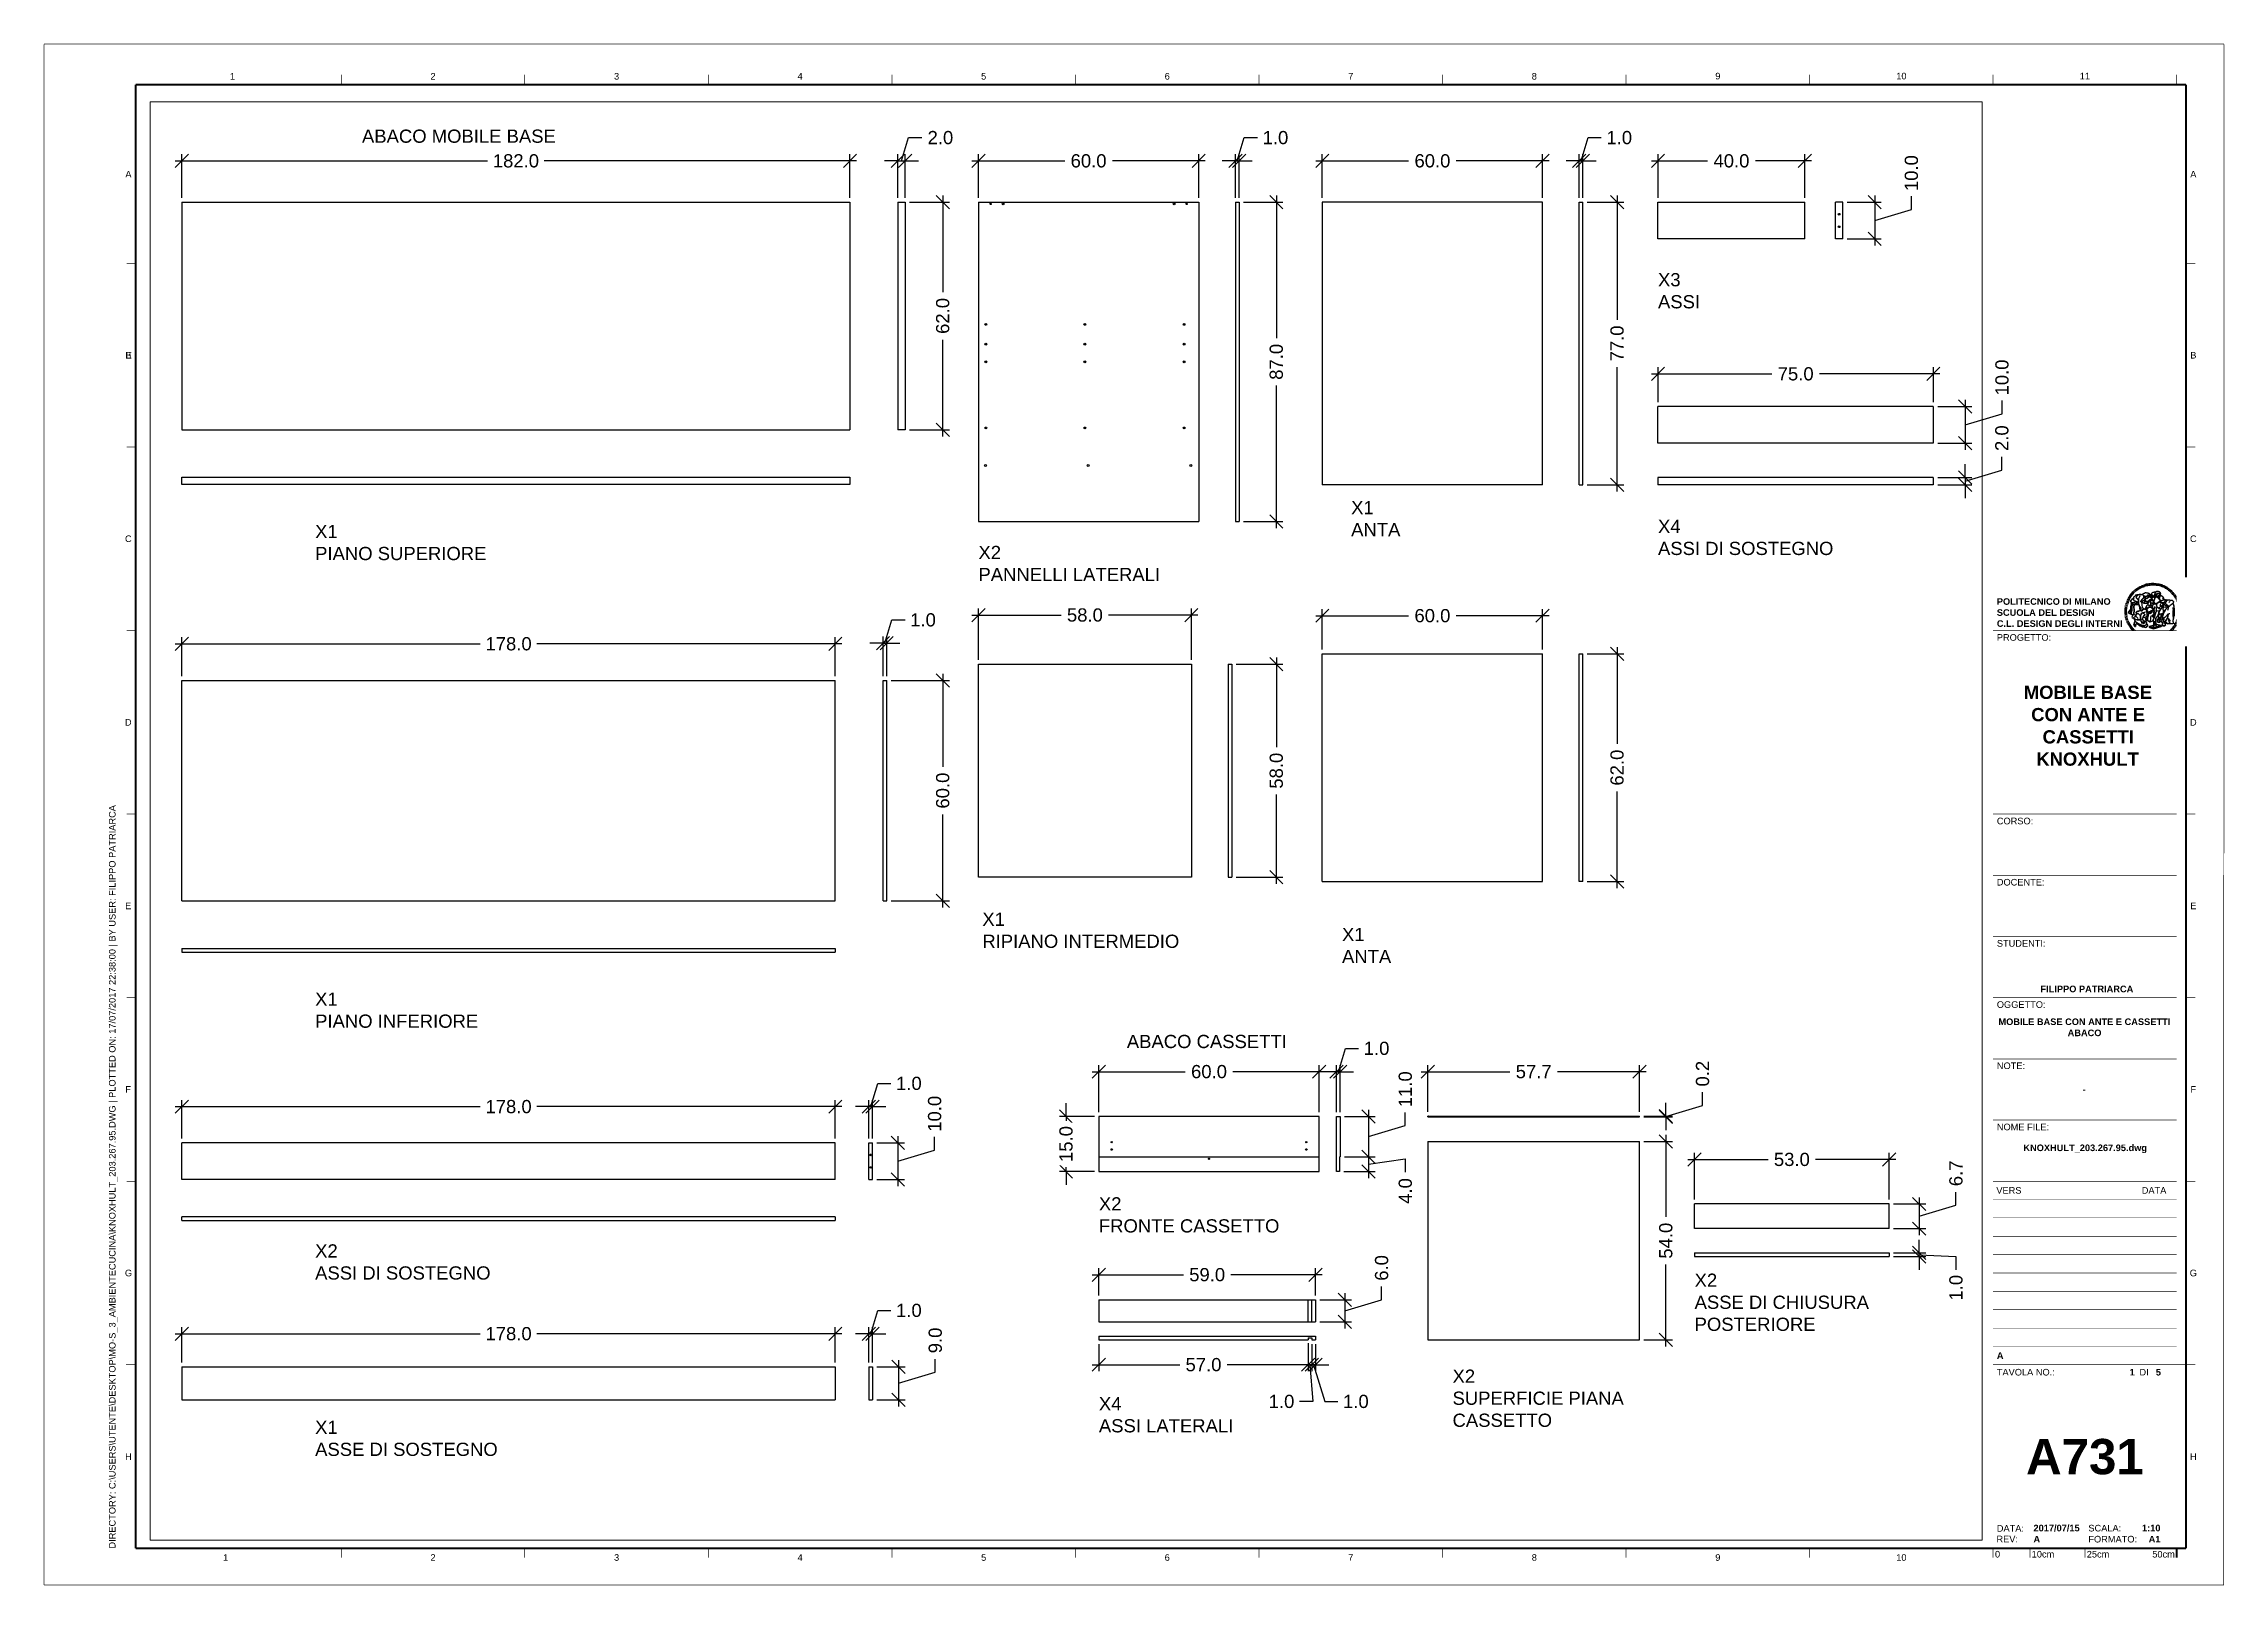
# Paper-space layout 'A731' of a CAD drawing. Header units: inches, sheet in millimetres. Extents: x -1 to 593, y -1 to 419.
# The model-space entities are those that its viewports show. They can reach past a viewport. Long polylines and large blocks are cut down to what shows.
import ezdxf
from ezdxf.enums import TextEntityAlignment as Align

# ---------------------------------------------------------------- set-up
doc = ezdxf.new("R2010")
doc.units = ezdxf.units.IN
doc.header["$MEASUREMENT"] = 0
doc.set_wipeout_variables(frame=1)
for name, color, linetype in [('G-ANNO-LOGO', 3, 'Continuous'), ('G-ANNO-TEXT', 3, 'Continuous'), ('G-ANNO-TTLB', 3, 'Continuous'), ('quote', 3, 'Continuous'), ('viti', 6, 'Continuous')]:
    doc.layers.add(name, color=color, linetype=linetype)
doc.layers.add('G-ANNO-NPLT', color=210, linetype='Continuous', plot=False)
doc.styles.add('ARIAL', font='arial.ttf')
doc.styles.add('ARIAL-BOLD', font='')
doc.styles.add('E-ARIAL', font='arial.ttf')
doc.styles.get('ARIAL-BOLD').set_extended_font_data('Arial', bold=True)
doc.dimstyles.new('TICK_36', dxfattribs={"dimtxt": 3.6, "dimasz": 3.6, "dimexe": 1.8, "dimexo": 1.2, "dimgap": 1.8, "dimtad": 0, "dimdec": 0, "dimzin": 0, "dimdsep": 46, "dimtxsty": 'ARIAL', "dimblk": 'OBLIQUE', "dimcen": 1.8, "dimdle": 1.8, "dimclrd": 256, "dimclrt": 256, "dimadec": 0, "dimazin": 0, "dimtfac": 1, "dimtdec": 0, "dimtmove": 1, "dimatfit": 3, "dimldrblk": 'OPEN90', "dimfxl": 1, "dimtfill": 1, "dimtolj": 1, "dimtzin": 0, "dimarcsym": 0})

psp = doc.layouts.new('A731')

# ---------------------------------------------------------------- texts
at = {"layer": 'G-ANNO-TEXT', "style": 'ARIAL'}
for s, p in [('1', (50.643, 410.276)), ('2', (105.294, 410.276)), ('3', (155.294, 410.276)), ('4', (205.294, 410.276)), ('5', (255.294, 410.276)), ('6', (305.294, 410.276)), ('7', (355.294, 410.276)), ('8', (405.294, 410.276)), ('9', (455.294, 410.321)), ('10', (505.294, 410.321)), ('11', (555.294, 410.321)), ('A', (22.311, 383.604)), ('A', (584.827, 383.604)), ('B', (22.261, 334.291)), ('E', (22.38, 334.291)), ('B', (584.827, 334.291)), ('C', (22.285, 284.291)), ('C', (584.827, 284.291)), ('D', (22.251, 234.291)), ('D', (584.827, 234.291)), ('E', (22.247, 184.291)), ('E', (584.827, 184.291)), ('F', (22.22, 134.291)), ('F', (584.827, 134.291)), ('G', (22.334, 84.291)), ('G', (584.827, 84.291)), ('H', (22.312, 34.291)), ('H', (584.827, 34.291)), ('1', (48.786, 6.799)), ('2', (105.294, 6.799)), ('3', (155.294, 6.799)), ('4', (205.294, 6.799)), ('5', (255.294, 6.799)), ('6', (305.294, 6.799)), ('7', (355.294, 6.799)), ('8', (405.294, 6.799)), ('9', (455.294, 6.799)), ('10', (505.294, 6.799))]:
    psp.add_text(s, height=1.8, dxfattribs=at).set_placement(p, align=Align.MIDDLE_CENTER)
at = {"layer": 'G-ANNO-TEXT', "insert": (16.998, 9.238), "char_height": 1.8, "attachment_point": 1, "rotation": 90, "style": 'ARIAL'}
psp.add_mtext_dynamic_manual_height_columns('DIRECTORY: C:\\\\USERS\\\\UTENTE\\\\DESKTOP\\\\MO-S_3_AMBIENTECUCINA\\\\KNOXHULT_203.267.95.DWG | PLOTTED ON: 17/07/2017 22:38:00 | BY USER: FILIPPO PATRIARCA', width=412.209, gutter_width=9, heights=[0], dxfattribs=at)

msp = doc.modelspace()

# ---------------------------------------------------------------- texts
at = {"layer": 'G-ANNO-TEXT', "char_height": 3.6, "attachment_point": 1, "style": 'ARIAL'}
for s, heights, insert in [('ABACO MOBILE BASE', [0], (1133.34, 856.16)), ('X3\\PASSI ', [9.74], (1486.4, 817.06)), ('X1\\PANTA ', [0], (1402.81, 754.99)), ('X4\\PASSI DI SOSTEGNO', [0], (1486.4, 749.87)), ('X1\\PPIANO SUPERIORE', [0], (1120.58, 748.48)), ('X2\\PPANNELLI LATERALI', [0], (1301.28, 742.77)), ('X1\\PRIPIANO INTERMEDIO', [0], (1302.34, 642.86)), ('X1\\PANTA ', [0], (1400.32, 638.71)), ('X1\\PPIANO INFERIORE', [0], (1120.58, 621.1)), ('ABACO CASSETTI', [0], (1341.7, 609.56)), ('X2\\PFRONTE CASSETTO', [0], (1334.09, 565.33)), ('X2\\PASSI DI SOSTEGNO ', [0], (1120.58, 552.51)), ('X2\\PASSE DI CHIUSURA POSTERIORE', [0], (1496.37, 544.53)), ('X2\\PSUPERFICIE PIANA CASSETTO', [0], (1430.43, 518.39)), ('X4\\PASSI LATERALI', [0], (1334.09, 510.88)), ('X1\\PASSE DI SOSTEGNO ', [0], (1120.58, 504.47))]:
    msp.add_mtext_dynamic_manual_height_columns(s, width=54.2518, gutter_width=1, heights=heights, dxfattribs=dict(at, insert=insert))

# ---------------------------------------------------------------- blocks, each defined once
blk = doc.blocks.new('logoPolimi')
for p, q in [((-1.49, 1.84), (-1.36, 1.68)), ((-1.41, 1.91), (-1.28, 1.74)), ((-1.32, 1.97), (-1.2, 1.8)), ((-1.22, 2.03), (-1.11, 1.85)), ((-1.13, 2.09), (-1.03, 1.9)), ((-1.03, 2.14), (-0.94, 1.95)), ((-0.93, 2.18), (-0.84, 1.99)), ((-0.83, 2.22), (-0.75, 2.03)), ((-0.72, 2.26), (-0.66, 2.06)), ((-0.61, 2.29), (-0.56, 2.09)), ((-0.51, 2.32), (-0.46, 2.11)), ((-0.4, 2.34), (-0.36, 2.13)), ((-0.29, 2.35), (-0.26, 2.14)), ((-0.18, 2.36), (-0.16, 2.15)), ((-0.07, 2.37), (-0.06, 2.16)), ((0.04, 2.37), (0.04, 2.16)), ((0.15, 2.36), (0.14, 2.16)), ((0.26, 2.36), (0.24, 2.15)), ((0.37, 2.34), (0.34, 2.13)), ((0.48, 2.32), (0.44, 2.12)), ((0.59, 2.3), (0.54, 2.09)), ((0.69, 2.27), (0.63, 2.07)), ((0.8, 2.23), (0.73, 2.03)), ((0.9, 2.19), (0.82, 2)), ((1, 2.15), (0.91, 1.96)), ((1.1, 2.1), (1, 1.91)), ((1.2, 2.04), (1.09, 1.86)), ((1.29, 1.99), (1.18, 1.81)), ((1.38, 1.92), (1.26, 1.75)), ((1.47, 1.86), (1.34, 1.69)), ((-2.37, 0.12), (-2.16, 0.11)), ((-2.37, 0.01), (-2.16, 0.01)), ((-2.36, 0.23), (-2.15, 0.21)), ((-2.35, 0.34), (-2.14, 0.31)), ((-2.33, 0.45), (-2.12, 0.41)), ((-2.3, 0.55), (-2.1, 0.51)), ((-2.28, 0.66), (-2.07, 0.6)), ((-2.24, 0.77), (-2.04, 0.7)), ((-2.2, 0.87), (-2.01, 0.79)), ((-2.16, 0.97), (-1.97, 0.89)), ((-2.11, 1.07), (-1.93, 0.98)), ((-2.06, 1.17), (-1.88, 1.07)), ((-2.01, 1.26), (-1.83, 1.15)), ((-1.94, 1.36), (-1.77, 1.24)), ((-1.88, 1.45), (-1.71, 1.32)), ((-1.84, 0.03), (-1.82, 0.35)), ((-1.81, 1.53), (-1.65, 1.4)), ((-1.74, 1.61), (-1.58, 1.47)), ((-1.73, 0.59), (-1.73, 0.59)), ((-1.73, 0.59), (-1.73, 0.59)), ((-1.66, 1.69), (-1.51, 1.54)), ((-1.65, 0.57), (-1.65, 0.57)), ((-1.59, 1.12), (-1.59, 1.12)), ((-1.58, 1.77), (-1.44, 1.61)), ((-1.51, 0.55), (-1.51, 0.55)), ((-1.51, 0.55), (-1.51, 0.55)), ((-1.31, 0.79), (-1.21, 0.75)), ((-1.21, 0.75), (-1.31, 0.79)), ((-1.21, 0.75), (-1.31, 0.79)), ((-1.21, 0.75), (-1.21, 0.75)), ((-1.21, 0.75), (-1.21, 0.75)), ((-1.19, 0.76), (-1.19, 0.76)), ((-1.19, 0.76), (-1.19, 0.76)), ((-1.17, 0.99), (-1.18, 0.99)), ((-1.18, 0.99), (-1.17, 0.99)), ((-1.16, 0.57), (-1.16, 0.57)), ((-1.16, 0.57), (-1.16, 0.57)), ((-1.1, 0.01), (-0.99, 0.06)), ((-0.99, 0.06), (-1.1, 0.01)), ((-0.99, 0.06), (-1.1, 0.01)), ((-0.99, 0.06), (-0.99, 0.06)), ((-0.99, 0.06), (-0.99, 0.06)), ((-0.97, 0.79), (-0.98, 0.79)), ((-0.89, 0.84), (-0.97, 0.79)), ((-0.97, 0.79), (-0.89, 0.84)), ((-0.96, 1.41), (-0.96, 1.41)), ((-0.96, 1.41), (-0.96, 1.41)), ((-0.89, 0.84), (-0.82, 0.87)), ((-0.82, 0.87), (-0.89, 0.84)), ((-0.89, 0.84), (-0.82, 0.87)), ((-0.88, 0.83), (-0.89, 0.84)), ((-0.85, 1.39), (-0.85, 1.39)), ((-0.85, 1.39), (-0.85, 1.39)), ((-0.84, 0.14), (-0.84, 0.14)), ((-0.77, 1.08), (-0.78, 1.08)), ((-0.78, 1.08), (-0.77, 1.08)), ((-0.61, 1.12), (-0.77, 1.08)), ((-0.77, 1.08), (-0.61, 1.12)), ((-0.77, 1.08), (-0.61, 1.12)), ((-0.75, 1.3), (-0.76, 1.29)), ((-0.76, 1.29), (-0.75, 1.3)), ((-0.65, 0.99), (-0.7, 0.96)), ((-0.69, 0.18), (-0.68, 0.18)), ((-0.66, 0.93), (-0.66, 0.93)), ((-0.66, 0.93), (-0.64, 0.93)), ((-0.66, 0.93), (-0.66, 0.93)), ((-0.66, 0.93), (-0.66, 0.93)), ((-0.63, 1.01), (-0.63, 1.01)), ((-0.63, 1.01), (-0.62, 1.01)), ((-0.63, 0.66), (-0.63, 0.66)), ((-0.6, 1.12), (-0.61, 1.12)), ((-0.61, 1.12), (-0.6, 1.12)), ((-0.61, 1.12), (-0.6, 1.12)), ((-0.61, 0.86), (-0.57, 0.85)), ((-0.57, 0.85), (-0.61, 0.86)), ((-0.61, 0.86), (-0.57, 0.85)), ((-0.53, 1.08), (-0.6, 1.12)), ((-0.6, 1.12), (-0.6, 1.11)), ((-0.6, 1.12), (-0.53, 1.08)), ((-0.57, 0.8), (-0.59, 0.8)), ((-0.57, 0.85), (-0.53, 0.84)), ((-0.57, 0.85), (-0.57, 0.85)), ((-0.57, 0.85), (-0.57, 0.85)), ((-0.57, 0.85), (-0.53, 0.84)), ((-0.56, 0.29), (-0.49, 0.48)), ((-0.56, 0.14), (-0.56, 0.29)), ((-0.5, 0.11), (-0.56, 0.14)), ((-0.53, 0.84), (-0.51, 0.84)), ((-0.53, 0.84), (-0.51, 0.84)), ((-0.53, 0.84), (-0.53, 0.84)), ((-0.51, 0.11), (-0.51, 0.11)), ((-0.51, 0.11), (-0.51, 0.11)), ((-0.34, 0.33), (-0.5, 0.11)), ((-0.49, 0.48), (-0.41, 0.55)), ((-0.42, 0.8), (-0.47, 0.79)), ((-0.42, 0.8), (-0.47, 0.79)), ((-0.47, 0.79), (-0.45, 0.76)), ((-0.47, 0.79), (-0.45, 0.76)), ((-0.45, 1.14), (-0.42, 1.11)), ((-0.42, 1.26), (-0.36, 1.22)), ((-0.41, 0.55), (-0.34, 0.49)), ((-0.4, 1.37), (-0.38, 1.38)), ((-0.39, 1.37), (-0.4, 1.37)), ((-0.35, 1.33), (-0.4, 1.37)), ((-0.39, 1.24), (-0.4, 1.23)), ((-0.38, 1.14), (-0.38, 1.14)), ((-0.34, 0.49), (-0.09, 0.48)), ((-0.16, 0.32), (-0.34, 0.33)), ((-0.14, 0.32), (-0.31, 0.34)), ((-0.28, 1.3), (-0.29, 1.3)), ((-0.28, 1.3), (-0.28, 1.3)), ((-0.16, 1.24), (-0.16, 1.25)), ((-0.16, 1.25), (-0.16, 1.25)), ((-0.16, 0.49), (-0.14, 0.64)), ((-0.06, 0.27), (-0.16, 0.32)), ((-0.1, 0.88), (-0.09, 0.87)), ((-0.08, 1.37), (-0.08, 1.38)), ((-0.08, 1.23), (-0.05, 1.21)), ((-0.05, 1.21), (-0.08, 1.23)), ((-0.08, 1.23), (-0.05, 1.21)), ((-0.03, 0.26), (-0.06, 0.27)), ((-0.05, 1.21), (-0.04, 1.21)), ((-0.04, 1.21), (-0.05, 1.21)), ((-0.04, 1.21), (-0.04, 1.21)), ((-0.04, 1.21), (-0.04, 1.21)), ((-0.04, 0.48), (-0.03, 0.26)), ((0.03, 1.15), (0.03, 1.15)), ((0.03, 0.66), (0.03, 0.67)), ((0.07, 0.58), (0.07, 0.57)), ((0.1, 1.18), (0.1, 1.18)), ((0.1, 0.84), (0.1, 0.84)), ((0.13, 1.32), (0.17, 1.19)), ((0.14, 0.71), (0.34, 0.65)), ((0.31, 0.56), (0.17, 0.63)), ((0.27, 1.61), (0.27, 1.61)), ((0.27, 1.61), (0.27, 1.61)), ((0.27, 1.61), (0.27, 1.61)), ((0.29, 1.29), (0.29, 1.29)), ((0.29, 1.29), (0.29, 1.29)), ((0.29, 1.29), (0.29, 1.29)), ((0.29, 1.29), (0.29, 1.29)), ((0.33, 0.49), (0.34, 0.49)), ((0.33, 0.03), (0.35, 0.03)), ((0.33, 0.03), (0.35, 0.03)), ((0.34, 0.65), (0.34, 0.64)), ((0.35, 0.03), (0.57, 0.06)), ((0.35, 0.03), (0.57, 0.06)), ((0.35, 0.03), (0.35, 0.03)), ((0.35, 0.03), (0.35, 0.03)), ((0.38, 1.36), (0.37, 1.35)), ((0.38, 0.34), (0.37, 0.34)), ((0.38, 0.34), (0.38, 0.34)), ((0.43, 0.67), (0.39, 0.64)), ((0.49, 1.05), (0.51, 1.13)), ((0.51, 1.13), (0.49, 1.05)), ((0.49, 1.05), (0.51, 1.13)), ((0.51, 1.31), (0.5, 1.29)), ((0.51, 1.13), (0.52, 1.23)), ((0.52, 1.23), (0.51, 1.23)), ((0.51, 1.23), (0.52, 1.23)), ((0.52, 1.23), (0.51, 1.13)), ((0.51, 1.13), (0.52, 1.23)), ((0.52, 1.24), (0.6, 1.37)), ((0.52, 1.23), (0.6, 1.36)), ((0.6, 1.36), (0.52, 1.23)), ((0.52, 1.23), (0.52, 1.23)), ((0.52, 1.23), (0.52, 1.24)), ((0.52, 1.23), (0.52, 1.23)), ((0.55, 1.07), (0.53, 1.06)), ((0.53, 1.04), (0.53, 1.06)), ((0.53, 1.05), (0.53, 1.04)), ((0.54, 0.3), (0.63, 0.32)), ((0.54, -0.08), (0.61, 0.06)), ((0.61, 0.06), (0.54, -0.08)), ((0.54, -0.08), (0.61, 0.06)), ((0.56, 0.19), (0.59, 0.21)), ((0.57, 1.07), (0.57, 1.07)), ((0.57, 1.07), (0.57, 1.07)), ((0.57, 1.07), (0.57, 1.07)), ((0.57, 1.07), (0.57, 1.07)), ((0.57, 1.07), (0.57, 1.07)), ((0.57, 1.07), (0.57, 1.07)), ((0.57, 1.07), (0.57, 1.07)), ((0.58, 0.3), (0.59, 0.29)), ((0.59, 0.78), (0.59, 0.79)), ((0.59, 0.79), (0.59, 0.79)), ((0.59, 0.79), (0.59, 0.79)), ((0.59, 0.79), (0.59, 0.78)), ((0.61, 0.06), (0.6, 0.07)), ((0.6, 0.07), (0.61, 0.06)), ((0.61, 0.06), (0.61, 0.07)), ((0.62, 0.21), (0.65, 0.22)), ((0.64, 1.37), (0.65, 1.37)), ((0.69, 0.86), (0.68, 0.86)), ((0.68, 0.86), (0.69, 0.86)), ((0.68, 0.76), (0.68, 0.76)), ((0.76, 0.26), (0.76, 0.26)), ((0.82, 0.35), (0.84, 0.36)), ((0.82, 0.35), (0.82, 0.35)), ((0.84, 0.36), (0.84, 0.37)), ((0.85, 0.34), (1.05, 0.35)), ((0.93, 1.05), (0.93, 1.05)), ((0.93, 1.05), (0.93, 1.05)), ((0.93, 1.05), (0.93, 1.04)), ((0.93, 1.05), (0.93, 1.05)), ((0.97, 0.66), (0.96, 0.66)), ((1.01, 0.97), (0.98, 0.96)), ((1.17, 0.96), (1.17, 0.95)), ((1.17, 0.95), (1.17, 0.95)), ((1.34, 0.37), (1.26, 0.04)), ((1.27, 0.37), (1.27, 0.38)), ((1.28, 0.95), (1.28, 0.95)), ((1.37, 0.73), (1.46, 0.81)), ((1.41, 0.4), (1.41, 0.41)), ((1.56, 1.79), (1.42, 1.63)), ((1.64, 1.71), (1.49, 1.56)), ((1.49, 0.9), (1.57, 0.92)), ((1.72, 1.63), (1.56, 1.49)), ((1.67, 0.6), (1.57, 0.53)), ((1.79, 1.55), (1.63, 1.41)), ((1.86, 1.47), (1.7, 1.34)), ((1.93, 1.38), (1.76, 1.26)), ((1.99, 1.29), (1.81, 1.17)), ((2.05, 1.19), (1.87, 1.09)), ((2.1, 1.1), (1.92, 1)), ((2.15, 1), (1.96, 0.91)), ((2.19, 0.9), (2, 0.82)), ((2.23, 0.79), (2.04, 0.72)), ((2.27, 0.69), (2.07, 0.63)), ((2.3, 0.58), (2.09, 0.53)), ((2.32, 0.47), (2.12, 0.43)), ((2.34, 0.37), (2.13, 0.33)), ((2.36, 0.26), (2.15, 0.23)), ((2.37, 0.15), (2.16, 0.13)), ((2.37, 0.04), (2.16, 0.03)), ((-2.37, -0.1), (-2.16, -0.09)), ((-2.36, -0.21), (-2.15, -0.19)), ((-2.35, -0.32), (-2.14, -0.29)), ((-2.33, -0.43), (-2.12, -0.39)), ((-2.31, -0.54), (-2.1, -0.49)), ((-2.28, -0.65), (-2.08, -0.59)), ((-2.25, -0.75), (-2.05, -0.69)), ((-2.21, -0.86), (-2.02, -0.78)), ((-2.17, -0.96), (-1.98, -0.87)), ((-2.12, -1.06), (-1.93, -0.96)), ((-2.07, -1.16), (-1.89, -1.05)), ((-2.04, -0.15), (-1.97, -0.2)), ((-2.01, -1.25), (-1.84, -1.14)), ((-1.95, -1.34), (-1.78, -1.22)), ((-1.89, -1.43), (-1.72, -1.31)), ((-1.82, -1.52), (-1.66, -1.38)), ((-1.75, -1.6), (-1.59, -1.46)), ((-1.67, -1.68), (-1.52, -1.53)), ((-1.58, -0.12), (-1.6, -0.18)), ((-1.6, -0.18), (-1.58, -0.28)), ((-1.57, -0.54), (-1.59, -0.54)), ((-1.59, -0.54), (-1.59, -0.54)), ((-1.59, -1.76), (-1.45, -1.6)), ((-1.56, -0.32), (-1.56, -0.31)), ((-1.56, -0.31), (-1.56, -0.31)), ((-1.53, -0.65), (-1.53, -0.65)), ((-1.53, -0.65), (-1.53, -0.65)), ((-1.51, -1.83), (-1.37, -1.67)), ((-1.48, -0.86), (-1.48, -0.85)), ((-1.42, -0.37), (-1.42, -0.37)), ((-1.42, -1.9), (-1.29, -1.73)), ((-1.38, -0.46), (-1.38, -0.46)), ((-1.33, -1.96), (-1.21, -1.79)), ((-1.31, -0.24), (-1.31, -0.23)), ((-1.31, -0.23), (-1.31, -0.24)), ((-1.23, -0.19), (-1.23, -0.19)), ((-1.23, -0.19), (-1.23, -0.19)), ((-1.23, -0.19), (-1.23, -0.19)), ((-1.23, -0.19), (-1.23, -0.19)), ((-1.01, -0.39), (-1.02, -0.39)), ((-1.02, -0.39), (-1.01, -0.39)), ((-1.02, -0.7), (-1.02, -0.7)), ((-1.02, -0.7), (-1.02, -0.7)), ((-1.02, -0.7), (-1.02, -0.7)), ((-0.79, -0.51), (-0.83, -0.58)), ((-0.83, -0.58), (-0.79, -0.51)), ((-0.83, -0.58), (-0.79, -0.51)), ((-0.78, -1.05), (-0.83, -0.94)), ((-0.83, -0.94), (-0.78, -1.05)), ((-0.83, -0.94), (-0.83, -0.94)), ((-0.83, -0.94), (-0.78, -1.05)), ((-0.82, -1.23), (-0.82, -1.23)), ((-0.82, -1.23), (-0.77, -1.23)), ((-0.77, -1.23), (-0.82, -1.23)), ((-0.82, -1.23), (-0.82, -1.23)), ((-0.77, -1.23), (-0.82, -1.23)), ((-0.75, -0.96), (-0.8, -0.89)), ((-0.8, -0.89), (-0.79, -0.92)), ((-0.79, -0.92), (-0.8, -0.89)), ((-0.8, -0.89), (-0.75, -0.96)), ((-0.79, -0.92), (-0.8, -0.89)), ((-0.8, -0.89), (-0.8, -0.89)), ((-0.8, -0.89), (-0.75, -0.96)), ((-0.79, -0.92), (-0.78, -0.95)), ((-0.78, -0.95), (-0.79, -0.92)), ((-0.78, -0.95), (-0.79, -0.92)), ((-0.77, -0.49), (-0.78, -0.48)), ((-0.78, -0.48), (-0.77, -0.49)), ((-0.78, -0.95), (-0.76, -1)), ((-0.76, -1), (-0.78, -0.95)), ((-0.76, -1), (-0.78, -0.95)), ((-0.71, -0.89), (-0.75, -0.87)), ((-0.75, -0.87), (-0.71, -0.89)), ((-0.75, -0.87), (-0.71, -0.89)), ((-0.72, -1.01), (-0.75, -0.96)), ((-0.75, -0.96), (-0.72, -1.01)), ((-0.75, -0.96), (-0.72, -1.01)), ((-0.64, -0.93), (-0.71, -0.89)), ((-0.71, -0.89), (-0.64, -0.93)), ((-0.71, -0.89), (-0.64, -0.93)), ((-0.66, -0.53), (-0.66, -0.53)), ((-0.66, -0.53), (-0.66, -0.53)), ((-0.66, -0.53), (-0.66, -0.53)), ((-0.39, -0.81), (-0.51, -0.69)), ((-0.51, -1.04), (-0.5, -1.04)), ((-0.48, -0.42), (-0.48, -0.42)), ((-0.48, -0.42), (-0.48, -0.42)), ((-0.48, -0.42), (-0.48, -0.42)), ((-0.41, -0.51), (-0.41, -0.51)), ((-0.38, -0.05), (-0.39, -0.12)), ((-0.39, -0.12), (-0.37, -0.1)), ((-0.35, -0.14), (-0.37, -0.08)), ((-0.37, -0.09), (-0.37, -0.09)), ((-0.33, -0.12), (-0.35, -0.14)), ((-0.32, -0.14), (-0.35, -0.14)), ((-0.35, -0.18), (-0.34, -0.22)), ((-0.34, -0.08), (-0.29, -0.16)), ((-0.34, -0.22), (-0.34, -0.22)), ((-0.27, -0.17), (-0.32, -0.14)), ((-0.25, -0.91), (-0.26, -0.9)), ((-0.26, -1.29), (0.1, -1.2)), ((0.1, -1.2), (-0.26, -1.29)), ((0.08, -1.4), (-0.26, -1.29)), ((-0.26, -1.29), (0.08, -1.4)), ((-0.26, -1.38), (-0.26, -1.29)), ((-0.26, -1.29), (-0.26, -1.29)), ((-0.26, -1.29), (-0.26, -1.38)), ((-0.26, -1.29), (0.08, -1.4)), ((-0.26, -1.29), (-0.26, -1.29)), ((0.08, -1.49), (-0.26, -1.38)), ((-0.26, -1.38), (0.09, -1.49)), ((-0.14, -0.15), (-0.16, -0.13)), ((-0.11, -0.04), (-0.12, -0.05)), ((-0.04, -0.41), (-0.01, -0.44)), ((-0.01, -0.44), (-0.04, -0.41)), ((-0.04, -0.41), (-0.01, -0.44)), ((0.07, -0.84), (0.07, -0.84)), ((0.07, -0.84), (0.07, -0.84)), ((0.1, -1.2), (0.08, -1.32)), ((0.08, -1.32), (0.13, -1.2)), ((0.08, -1.4), (0.72, -1.22)), ((0.72, -1.22), (0.08, -1.4)), ((0.08, -1.4), (0.72, -1.22)), ((0.72, -1.31), (0.08, -1.49)), ((0.08, -1.44), (0.08, -1.4)), ((0.08, -1.4), (0.08, -1.44)), ((0.08, -1.4), (0.08, -1.49)), ((0.08, -1.49), (0.08, -1.44)), ((0.08, -1.44), (0.08, -1.44)), ((0.08, -1.44), (0.08, -1.45)), ((0.08, -1.45), (0.08, -1.46)), ((0.08, -1.46), (0.08, -1.49)), ((0.1, -1.01), (0.09, -0.86)), ((0.1, -1.01), (0.09, -0.86)), ((0.09, -1.49), (0.72, -1.31)), ((0.1, -1.2), (0.12, -1.04)), ((0.12, -1.04), (0.1, -1.2)), ((0.13, -1.2), (0.1, -1.2)), ((0.1, -1.2), (0.13, -1.2)), ((0.13, -1.2), (0.1, -1.2)), ((0.1, -1.2), (0.1, -1.2)), ((0.11, -0.44), (0.11, -0.44)), ((0.11, -0.44), (0.11, -0.44)), ((0.12, -0.21), (0.12, -0.21)), ((0.12, -0.21), (0.12, -0.21)), ((0.12, -0.21), (0.12, -0.21)), ((0.12, -0.21), (0.12, -0.21)), ((0.12, -0.21), (0.12, -0.21)), ((0.12, -0.21), (0.12, -0.21)), ((0.12, -0.21), (0.12, -0.21)), ((0.12, -0.21), (0.12, -0.21)), ((0.12, -0.21), (0.12, -0.21)), ((0.12, -0.21), (0.12, -0.21)), ((0.12, -0.21), (0.12, -0.21)), ((0.12, -0.21), (0.12, -0.21)), ((0.12, -0.21), (0.12, -0.21)), ((0.12, -0.56), (0.14, -0.53)), ((0.14, -0.53), (0.12, -0.56)), ((0.12, -0.56), (0.14, -0.53)), ((0.12, -1.04), (0.12, -1.04)), ((0.12, -1.04), (0.12, -1.04)), ((0.12, -1.04), (0.12, -1.04)), ((0.21, -0.99), (0.13, -1.2)), ((0.13, -1.2), (0.21, -0.99)), ((0.36, -1.14), (0.13, -1.2)), ((0.13, -1.2), (0.26, -1.17)), ((0.14, -0.53), (0.16, -0.49)), ((0.16, -0.49), (0.14, -0.53)), ((0.14, -0.53), (0.16, -0.49)), ((0.16, -0.49), (0.16, -0.49)), ((0.16, -0.49), (0.16, -0.49)), ((0.28, -1.19), (0.21, -0.99)), ((0.21, -0.99), (0.31, -1.27)), ((0.24, -0.17), (0.24, -0.16)), ((0.24, -0.16), (0.24, -0.17)), ((0.25, -0.84), (0.25, -0.88)), ((0.25, -0.88), (0.25, -0.84)), ((0.25, -0.88), (0.25, -0.84)), ((0.25, -0.88), (0.29, -1.17)), ((0.26, -0.88), (0.25, -0.88)), ((0.31, -1.27), (0.25, -0.88)), ((0.26, -1.17), (0.28, -1.16)), ((0.28, -1.16), (0.36, -1.14)), ((0.29, -1.17), (0.28, -1.19)), ((0.36, -1.14), (0.72, -1.22)), ((0.72, -1.22), (0.36, -1.14)), ((0.49, -0.31), (0.49, -0.31)), ((0.49, -0.31), (0.49, -0.31)), ((0.5, -0.27), (0.5, -0.27)), ((0.51, -0.27), (0.51, -0.27)), ((0.72, -0.81), (0.75, -0.89)), ((0.72, -1.22), (0.72, -1.31)), ((0.72, -1.31), (0.72, -1.22)), ((0.74, -0.23), (0.74, -0.23)), ((0.74, -0.23), (0.75, -0.24)), ((0.75, -0.23), (0.75, -0.23)), ((0.86, -0.25), (0.82, -0.34)), ((0.87, -0.22), (0.86, -0.23)), ((0.87, -0.22), (0.86, -0.25)), ((0.96, -0.58), (0.96, -0.57)), ((1.05, -1.05), (1.04, -1.05)), ((1.28, -2), (1.17, -1.82)), ((1.37, -1.93), (1.25, -1.76)), ((1.31, -0.27), (1.3, -0.26)), ((1.3, -0.26), (1.3, -0.26)), ((1.3, -0.26), (1.3, -0.26)), ((1.3, -0.26), (1.31, -0.27)), ((1.3, -0.26), (1.3, -0.26)), ((1.46, -1.87), (1.33, -1.7)), ((1.54, -1.8), (1.41, -1.64)), ((1.63, -1.72), (1.48, -1.57)), ((1.71, -1.65), (1.55, -1.5)), ((1.78, -1.57), (1.62, -1.43)), ((1.85, -1.48), (1.69, -1.35)), ((1.92, -1.39), (1.75, -1.27)), ((1.98, -1.3), (1.81, -1.19)), ((2.04, -1.21), (1.86, -1.1)), ((2.09, -1.11), (1.91, -1.01)), ((2.14, -1.01), (1.95, -0.92)), ((2.19, -0.91), (1.99, -0.83)), ((2.23, -0.81), (2.03, -0.74)), ((2.26, -0.7), (2.06, -0.64)), ((2.29, -0.6), (2.09, -0.55)), ((2.32, -0.49), (2.11, -0.45)), ((2.34, -0.38), (2.13, -0.35)), ((2.35, -0.27), (2.15, -0.25)), ((2.37, -0.08), (2.16, -0.07)), ((2.36, -0.16), (2.16, -0.15)), ((-1.24, -2.02), (-1.13, -1.84)), ((-1.14, -2.08), (-1.04, -1.89)), ((-1.04, -2.13), (-0.95, -1.94)), ((-0.94, -2.18), (-0.86, -1.98)), ((-0.84, -2.22), (-0.77, -2.02)), ((-0.74, -2.25), (-0.67, -2.05)), ((-0.63, -2.29), (-0.57, -2.08)), ((-0.52, -2.31), (-0.48, -2.11)), ((-0.42, -2.33), (-0.38, -2.13)), ((-0.31, -2.35), (-0.28, -2.14)), ((-0.2, -2.36), (-0.18, -2.15)), ((-0.09, -2.37), (-0.08, -2.16)), ((0.03, -2.37), (0.02, -2.16)), ((0.14, -2.37), (0.12, -2.16)), ((0.25, -2.36), (0.22, -2.15)), ((0.35, -2.34), (0.32, -2.14)), ((0.46, -2.32), (0.42, -2.12)), ((0.57, -2.3), (0.52, -2.1)), ((0.68, -2.27), (0.62, -2.07)), ((0.78, -2.24), (0.71, -2.04)), ((0.89, -2.2), (0.81, -2)), ((0.99, -2.15), (0.9, -1.96)), ((1.09, -2.11), (0.99, -1.92)), ((1.19, -2.05), (1.08, -1.87))]:
    blk.add_line(p, q)
for points in [[(-1.9, 0.12), (-1.94, 0.02), (-2.05, -0.09), (-2.05, -0.09)], [(-1.86, 0.38), (-1.86, 0.38), (-1.87, 0.19), (-1.9, 0.12)], [(-1.76, 0.6), (-1.76, 0.6), (-1.84, 0.57), (-1.86, 0.38)], [(-1.86, -0.04), (-1.84, 0.02), (-1.84, 0.03), (-1.84, 0.03)], [(-1.82, 0.78), (-1.83, 0.8), (-1.85, 0.86), (-1.83, 0.88)], [(-1.82, 0.78), (-1.83, 0.8), (-1.85, 0.86), (-1.83, 0.88)], [(-1.83, 0.88), (-1.81, 0.9), (-1.76, 0.96), (-1.76, 0.96)], [(-1.83, 0.88), (-1.81, 0.9), (-1.76, 0.96), (-1.76, 0.96)], [(-1.76, 0.6), (-1.83, 0.7), (-1.78, 0.74), (-1.78, 0.74)], [(-1.78, 0.74), (-1.79, 0.74), (-1.83, 0.7), (-1.76, 0.6)], [(-1.78, 0.74), (-1.8, 0.76), (-1.81, 0.78), (-1.82, 0.78)], [(-1.78, 0.74), (-1.8, 0.76), (-1.81, 0.78), (-1.82, 0.78)], [(-1.82, 0.35), (-1.81, 0.5), (-1.73, 0.59), (-1.73, 0.59)], [(-1.82, -0.19), (-1.73, -0.07), (-1.75, 0.14), (-1.75, 0.3)], [(-1.75, 0.33), (-1.75, 0.17), (-1.73, -0.05), (-1.8, -0.17)], [(-1.78, 0.74), (-1.75, 0.72), (-1.72, 0.69), (-1.68, 0.7)], [(-1.68, 0.7), (-1.72, 0.69), (-1.75, 0.72), (-1.78, 0.74)], [(-1.68, 0.7), (-1.72, 0.69), (-1.75, 0.72), (-1.78, 0.74)], [(-1.78, 0.74), (-1.78, 0.74), (-1.78, 0.74), (-1.78, 0.74)], [(-1.76, 0.96), (-1.68, 1.1), (-1.59, 1.12), (-1.59, 1.12)], [(-1.76, 0.96), (-1.68, 1.1), (-1.6, 1.12), (-1.6, 1.12)], [(-1.73, 0.59), (-1.74, 0.59), (-1.75, 0.6), (-1.76, 0.6)], [(-1.73, 0.59), (-1.74, 0.59), (-1.75, 0.6), (-1.76, 0.6)], [(-1.75, 0.3), (-1.76, 0.47), (-1.65, 0.57), (-1.65, 0.57)], [(-1.65, 0.57), (-1.65, 0.57), (-1.76, 0.5), (-1.75, 0.33)], [(-1.65, 0.57), (-1.68, 0.58), (-1.7, 0.58), (-1.73, 0.59)], [(-1.65, 0.57), (-1.68, 0.58), (-1.7, 0.58), (-1.73, 0.59)], [(-1.5, 0.71), (-1.53, 0.74), (-1.61, 0.71), (-1.68, 0.7)], [(-1.68, 0.7), (-1.61, 0.71), (-1.53, 0.73), (-1.5, 0.71)], [(-1.5, 0.71), (-1.53, 0.73), (-1.61, 0.71), (-1.68, 0.7)], [(-1.51, 0.55), (-1.56, 0.56), (-1.61, 0.56), (-1.65, 0.57)], [(-1.65, 0.57), (-1.61, 0.56), (-1.56, 0.56), (-1.51, 0.55)], [(-1.51, 0.55), (-1.56, 0.56), (-1.61, 0.56), (-1.65, 0.57)], [(-1.59, 1.12), (-1.6, 1.06), (-1.61, 0.99), (-1.61, 0.97)], [(-1.61, 0.97), (-1.61, 0.99), (-1.6, 1.06), (-1.59, 1.12)], [(-1.61, 0.97), (-1.61, 0.99), (-1.6, 1.06), (-1.59, 1.12)], [(-1.61, 0.97), (-1.61, 0.95), (-1.56, 0.88), (-1.54, 0.87)], [(-1.54, 0.87), (-1.56, 0.88), (-1.61, 0.95), (-1.61, 0.97)], [(-1.54, 0.87), (-1.56, 0.88), (-1.61, 0.96), (-1.61, 0.97)], [(-1.59, 1.12), (-1.59, 1.13), (-1.59, 1.15), (-1.58, 1.16)], [(-1.59, 1.12), (-1.59, 1.13), (-1.59, 1.15), (-1.58, 1.16)], [(-1.58, 1.16), (-1.57, 1.21), (-1.52, 1.23), (-1.49, 1.25)], [(-1.58, 1.16), (-1.57, 1.21), (-1.52, 1.23), (-1.49, 1.25)], [(-1.58, 0.36), (-1.58, 0.48), (-1.51, 0.55), (-1.51, 0.55)], [(-1.51, 0.55), (-1.51, 0.55), (-1.58, 0.48), (-1.58, 0.36)], [(-1.51, 0.55), (-1.51, 0.55), (-1.58, 0.48), (-1.58, 0.36)], [(-1.55, 0.04), (-1.55, 0.08), (-1.58, 0.25), (-1.58, 0.36)], [(-1.58, 0.36), (-1.58, 0.25), (-1.55, 0.08), (-1.55, 0.04)], [(-1.58, 0.36), (-1.58, 0.25), (-1.55, 0.08), (-1.55, 0.04)], [(-1.58, -0.12), (-1.57, -0.06), (-1.55, 0.02), (-1.55, 0.04)], [(-1.55, 0.04), (-1.55, 0.02), (-1.57, -0.06), (-1.58, -0.12)], [(-1.55, 0.04), (-1.55, 0.02), (-1.56, -0.04), (-1.57, -0.1)], [(-1.54, 0.87), (-1.52, 0.85), (-1.47, 0.83), (-1.44, 0.83)], [(-1.44, 0.83), (-1.47, 0.83), (-1.52, 0.85), (-1.54, 0.87)], [(-1.45, 0.83), (-1.47, 0.83), (-1.52, 0.85), (-1.54, 0.87)], [(-1.51, 0.55), (-1.33, 0.54), (-1.16, 0.57), (-1.16, 0.57)], [(-1.16, 0.57), (-1.16, 0.57), (-1.33, 0.54), (-1.51, 0.55)], [(-1.16, 0.57), (-1.16, 0.57), (-1.33, 0.54), (-1.51, 0.55)], [(-1.5, 0.71), (-1.46, 0.68), (-1.4, 0.62), (-1.33, 0.66)], [(-1.33, 0.66), (-1.4, 0.62), (-1.46, 0.68), (-1.5, 0.71)], [(-1.33, 0.66), (-1.4, 0.62), (-1.46, 0.68), (-1.5, 0.71)], [(-1.49, 1.25), (-1.46, 1.26), (-1.42, 1.33), (-1.39, 1.36)], [(-1.49, 1.25), (-1.46, 1.27), (-1.43, 1.34), (-1.39, 1.36)], [(-1.31, 0.79), (-1.33, 0.79), (-1.42, 0.83), (-1.45, 0.83)], [(-1.44, 0.83), (-1.42, 0.83), (-1.33, 0.79), (-1.31, 0.79)], [(-1.31, 0.79), (-1.33, 0.79), (-1.42, 0.83), (-1.44, 0.83)], [(-1.35, 1.1), (-1.4, 1.17), (-1.36, 1.23), (-1.29, 1.31)], [(-1.29, 1.31), (-1.36, 1.23), (-1.4, 1.17), (-1.35, 1.1)], [(-1.35, 1.1), (-1.4, 1.17), (-1.36, 1.23), (-1.29, 1.31)], [(-1.39, 1.36), (-1.35, 1.38), (-1.26, 1.4), (-1.19, 1.41)], [(-1.39, 1.36), (-1.35, 1.38), (-1.26, 1.4), (-1.19, 1.41)], [(-1.18, 0.99), (-1.24, 0.97), (-1.3, 1.03), (-1.35, 1.1)], [(-1.35, 1.1), (-1.3, 1.03), (-1.24, 0.97), (-1.18, 0.99)], [(-1.18, 1), (-1.24, 0.97), (-1.3, 1.03), (-1.35, 1.1)], [(-1.33, 0.66), (-1.28, 0.7), (-1.23, 0.73), (-1.21, 0.75)], [(-1.21, 0.75), (-1.23, 0.73), (-1.28, 0.7), (-1.33, 0.66)], [(-1.21, 0.75), (-1.23, 0.73), (-1.28, 0.7), (-1.33, 0.66)], [(-1.29, 1.31), (-1.22, 1.39), (-1.01, 1.41), (-0.96, 1.41)], [(-0.96, 1.41), (-1.01, 1.41), (-1.22, 1.39), (-1.29, 1.31)], [(-1.29, 1.31), (-1.22, 1.39), (-1.01, 1.41), (-0.96, 1.41)], [(-1.24, -0.02), (-1.21, -0.01), (-1.1, 0.01), (-1.1, 0.01)], [(-1.1, 0.01), (-1.1, 0.01), (-1.21, -0.01), (-1.24, -0.02)], [(-1.1, 0.01), (-1.1, 0.01), (-1.21, -0.01), (-1.24, -0.02)], [(-1.21, 0.75), (-1.2, 0.75), (-1.19, 0.76), (-1.19, 0.76)], [(-1.19, 0.76), (-1.19, 0.76), (-1.2, 0.75), (-1.21, 0.75)], [(-1.19, 0.76), (-1.19, 0.76), (-1.2, 0.76), (-1.21, 0.75)], [(-1.19, 1.41), (-1.11, 1.43), (-0.97, 1.41), (-0.97, 1.41)], [(-1.19, 1.41), (-1.12, 1.43), (-0.98, 1.41), (-0.98, 1.41)], [(-1.19, 0.76), (-1.19, 0.77), (-1.18, 0.78), (-1.18, 0.79)], [(-1.18, 0.79), (-1.18, 0.78), (-1.19, 0.77), (-1.19, 0.76)], [(-1.19, 0.76), (-1.19, 0.77), (-1.19, 0.78), (-1.18, 0.79)], [(-1.18, 0.68), (-1.18, 0.68), (-1.19, 0.71), (-1.19, 0.76)], [(-1.19, 0.76), (-1.19, 0.71), (-1.18, 0.68), (-1.18, 0.68)], [(-1.18, 0.68), (-1.18, 0.68), (-1.19, 0.71), (-1.19, 0.76)], [(-1.18, 0.97), (-1.18, 0.97), (-1.18, 0.98), (-1.17, 0.99)], [(-1.17, 0.99), (-1.18, 0.98), (-1.18, 0.97), (-1.18, 0.97)], [(-1.18, 0.97), (-1.18, 0.97), (-1.18, 0.98), (-1.17, 0.99)], [(-1.18, 0.79), (-1.17, 0.86), (-1.18, 0.95), (-1.18, 0.97)], [(-1.18, 0.97), (-1.18, 0.95), (-1.17, 0.86), (-1.18, 0.79)], [(-1.18, 0.79), (-1.17, 0.86), (-1.18, 0.95), (-1.18, 0.97)], [(-1.16, 0.57), (-1.17, 0.6), (-1.18, 0.64), (-1.18, 0.68)], [(-1.18, 0.68), (-1.18, 0.64), (-1.17, 0.6), (-1.16, 0.57)], [(-1.16, 0.57), (-1.17, 0.6), (-1.18, 0.64), (-1.18, 0.68)], [(-1.17, 0.99), (-1.17, 1.03), (-1.16, 1.09), (-1.14, 1.13)], [(-1.09, 0.42), (-1.1, 0.44), (-1.14, 0.48), (-1.16, 0.57)], [(-1.16, 0.57), (-1.14, 0.48), (-1.1, 0.44), (-1.09, 0.42)], [(-1.09, 0.42), (-1.1, 0.44), (-1.14, 0.48), (-1.16, 0.57)], [(-1.14, 1.13), (-1.12, 1.18), (-1.05, 1.31), (-1.05, 1.31)], [(-1.12, 0.46), (-1.12, 0.46), (-1.13, 0.38), (-1.11, 0.26)], [(-1.11, 0.26), (-1.08, 0.14), (-1.05, 0.03), (-1.05, 0.03)], [(-1.02, 0.32), (-1.02, 0.32), (-1.08, 0.4), (-1.09, 0.42)], [(-1.09, 0.42), (-1.08, 0.4), (-1.02, 0.32), (-1.02, 0.32)], [(-1.02, 0.32), (-1.02, 0.32), (-1.08, 0.4), (-1.09, 0.42)], [(-0.98, 0.2), (-0.98, 0.21), (-1.02, 0.32), (-1.02, 0.32)], [(-1.02, 0.32), (-1.02, 0.32), (-0.98, 0.21), (-0.98, 0.2)], [(-0.98, 0.2), (-0.98, 0.21), (-1.02, 0.32), (-1.02, 0.32)], [(-1.01, 0.12), (-1, 0.16), (-0.98, 0.19), (-0.98, 0.2)], [(-0.98, 0.2), (-0.98, 0.19), (-1, 0.16), (-1.01, 0.12)], [(-1.01, 0.12), (-1, 0.16), (-0.98, 0.19), (-0.98, 0.2)], [(-0.99, 0.06), (-1, 0.07), (-1.01, 0.1), (-1.01, 0.12)], [(-1.01, 0.12), (-1.01, 0.1), (-1, 0.07), (-0.99, 0.06)], [(-0.99, 0.06), (-1, 0.07), (-1.01, 0.1), (-1.01, 0.12)], [(-0.99, 0.06), (-0.99, 0.06), (-0.99, 0.06), (-0.98, 0.05)], [(-0.98, 0.05), (-0.99, 0.06), (-0.99, 0.06), (-0.99, 0.06)], [(-0.99, 0.05), (-0.99, 0.06), (-0.99, 0.06), (-0.99, 0.06)], [(-0.95, 0.02), (-0.96, 0.03), (-0.97, 0.04), (-0.99, 0.05)], [(-0.98, 1.41), (-0.98, 1.41), (-0.97, 1.41), (-0.96, 1.41)], [(-0.98, 0.81), (-0.94, 0.85), (-0.92, 0.93), (-0.91, 0.97)], [(-0.91, 0.97), (-0.92, 0.93), (-0.94, 0.85), (-0.98, 0.81)], [(-0.91, 0.97), (-0.92, 0.93), (-0.94, 0.85), (-0.98, 0.81)], [(-0.98, 0.79), (-0.98, 0.81), (-0.98, 0.81), (-0.98, 0.81)], [(-0.98, 0.81), (-0.98, 0.81), (-0.98, 0.81), (-0.98, 0.79)], [(-0.98, 0.81), (-0.98, 0.81), (-0.98, 0.81), (-0.98, 0.79)], [(-0.98, 0.79), (-0.98, 0.79), (-0.98, 0.78), (-0.97, 0.77)], [(-0.98, 0.79), (-0.98, 0.79), (-0.98, 0.78), (-0.97, 0.77)], [(-0.98, 0.05), (-0.97, 0.04), (-0.96, 0.03), (-0.95, 0.02)], [(-0.95, 0.02), (-0.96, 0.03), (-0.97, 0.04), (-0.98, 0.05)], [(-0.97, 1.41), (-0.97, 1.41), (-0.97, 1.41), (-0.96, 1.41)], [(-0.97, 0.77), (-0.96, 0.74), (-0.91, 0.64), (-0.91, 0.57)], [(-0.97, 0.77), (-0.96, 0.74), (-0.91, 0.64), (-0.91, 0.57)], [(-0.96, 1.41), (-0.94, 1.41), (-0.9, 1.41), (-0.85, 1.39)], [(-0.96, 1.41), (-0.94, 1.41), (-0.9, 1.41), (-0.85, 1.39)], [(-0.95, 0.02), (-0.94, 0.01), (-0.92, 0.01), (-0.9, 0.01)], [(-0.9, 0.01), (-0.92, 0.01), (-0.94, 0.01), (-0.95, 0.02)], [(-0.91, 0.01), (-0.92, 0.01), (-0.94, 0.01), (-0.95, 0.02)], [(-0.91, 0.97), (-0.89, 1), (-0.87, 1.01), (-0.84, 1.02)], [(-0.84, 1.02), (-0.87, 1.01), (-0.89, 1), (-0.91, 0.97)], [(-0.84, 1.02), (-0.87, 1.01), (-0.89, 1.01), (-0.91, 0.97)], [(-0.91, 0.57), (-0.91, 0.5), (-0.9, 0.43), (-0.88, 0.37)], [(-0.91, 0.57), (-0.91, 0.5), (-0.9, 0.43), (-0.88, 0.37)], [(-0.87, 0.03), (-0.87, 0.03), (-0.89, 0.01), (-0.91, 0.01)], [(-0.9, 0.01), (-0.89, 0.01), (-0.87, 0.03), (-0.87, 0.03)], [(-0.87, 0.03), (-0.87, 0.03), (-0.89, 0.01), (-0.9, 0.01)], [(-0.88, 0.84), (-0.88, 0.84), (-0.89, 0.79), (-0.88, 0.77)], [(-0.88, 0.77), (-0.89, 0.79), (-0.88, 0.83), (-0.88, 0.83)], [(-0.74, 0.66), (-0.85, 0.67), (-0.88, 0.77), (-0.88, 0.77)], [(-0.88, 0.77), (-0.88, 0.77), (-0.85, 0.67), (-0.74, 0.66)], [(-0.88, 0.37), (-0.86, 0.32), (-0.83, 0.25), (-0.82, 0.25)], [(-0.88, 0.37), (-0.86, 0.32), (-0.83, 0.25), (-0.82, 0.25)], [(-0.87, 0.03), (-0.86, 0.03), (-0.86, 0.05), (-0.86, 0.06)], [(-0.86, 0.06), (-0.86, 0.05), (-0.86, 0.03), (-0.87, 0.03)], [(-0.86, 0.06), (-0.86, 0.05), (-0.86, 0.03), (-0.87, 0.03)], [(-0.85, 1.39), (-0.86, 1.42), (-0.8, 1.45), (-0.8, 1.46)], [(-0.85, 1.39), (-0.86, 1.42), (-0.83, 1.44), (-0.82, 1.45)], [(-0.86, 0.06), (-0.86, 0.07), (-0.86, 0.1), (-0.85, 0.11)], [(-0.85, 0.11), (-0.86, 0.1), (-0.86, 0.07), (-0.86, 0.06)], [(-0.85, 0.11), (-0.86, 0.1), (-0.86, 0.07), (-0.86, 0.06)], [(-0.81, 1.36), (-0.83, 1.37), (-0.84, 1.38), (-0.85, 1.39)], [(-0.85, 1.39), (-0.84, 1.38), (-0.83, 1.37), (-0.81, 1.36)], [(-0.85, 1.39), (-0.84, 1.38), (-0.83, 1.37), (-0.81, 1.36)], [(-0.85, 0.11), (-0.85, 0.12), (-0.84, 0.14), (-0.84, 0.14)], [(-0.84, 0.14), (-0.84, 0.14), (-0.85, 0.12), (-0.85, 0.11)], [(-0.84, 0.14), (-0.84, 0.14), (-0.85, 0.12), (-0.85, 0.11)], [(-0.84, 1.02), (-0.83, 1.03), (-0.81, 1.05), (-0.78, 1.08)], [(-0.78, 1.08), (-0.81, 1.05), (-0.83, 1.03), (-0.84, 1.02)], [(-0.78, 1.08), (-0.81, 1.05), (-0.83, 1.03), (-0.84, 1.02)], [(-0.84, 0.14), (-0.83, 0.15), (-0.81, 0.16), (-0.81, 0.16)], [(-0.81, 0.16), (-0.81, 0.16), (-0.83, 0.15), (-0.84, 0.14)], [(-0.81, 0.16), (-0.81, 0.16), (-0.84, 0.15), (-0.84, 0.14)], [(-0.84, 0.15), (-0.84, 0.15), (-0.84, 0.15), (-0.84, 0.14)], [(-0.84, 0.14), (-0.84, 0.14), (-0.84, 0.14), (-0.84, 0.14)], [(-0.84, 0.14), (-0.84, 0.14), (-0.84, 0.14), (-0.84, 0.14)], [(-0.84, 0.14), (-0.84, 0.14), (-0.84, 0.14), (-0.84, 0.14)], [(-0.82, 1.45), (-0.82, 1.45), (-0.8, 1.45), (-0.8, 1.45)], [(-0.82, 0.87), (-0.82, 0.87), (-0.72, 0.91), (-0.66, 0.93)], [(-0.66, 0.93), (-0.72, 0.91), (-0.82, 0.87), (-0.82, 0.87)], [(-0.82, 0.87), (-0.82, 0.87), (-0.72, 0.91), (-0.66, 0.93)], [(-0.82, 0.25), (-0.8, 0.25), (-0.77, 0.24), (-0.77, 0.23)], [(-0.82, 0.25), (-0.8, 0.25), (-0.78, 0.24), (-0.77, 0.23)], [(-0.76, 1.29), (-0.77, 1.32), (-0.79, 1.34), (-0.81, 1.36)], [(-0.81, 1.36), (-0.79, 1.34), (-0.77, 1.32), (-0.76, 1.29)], [(-0.81, 1.36), (-0.79, 1.34), (-0.77, 1.32), (-0.76, 1.3)], [(-0.81, 0.16), (-0.8, 0.17), (-0.8, 0.17), (-0.79, 0.18)], [(-0.79, 0.18), (-0.8, 0.17), (-0.8, 0.17), (-0.81, 0.16)], [(-0.79, 0.18), (-0.8, 0.17), (-0.8, 0.17), (-0.81, 0.16)], [(-0.8, 1.46), (-0.8, 1.49), (-0.69, 1.51), (-0.69, 1.51)], [(-0.8, 1.46), (-0.8, 1.49), (-0.75, 1.49), (-0.75, 1.49)], [(-0.8, 1.45), (-0.8, 1.45), (-0.8, 1.46), (-0.8, 1.46)], [(-0.79, 0.18), (-0.78, 0.18), (-0.77, 0.16), (-0.77, 0.16)], [(-0.77, 0.16), (-0.77, 0.16), (-0.78, 0.18), (-0.79, 0.18)], [(-0.77, 0.16), (-0.77, 0.16), (-0.78, 0.18), (-0.79, 0.18)], [(-0.78, 1.08), (-0.77, 1.1), (-0.76, 1.13), (-0.75, 1.16)], [(-0.75, 1.16), (-0.76, 1.13), (-0.77, 1.1), (-0.78, 1.08)], [(-0.75, 1.16), (-0.76, 1.13), (-0.77, 1.1), (-0.78, 1.08)], [(-0.77, 0.23), (-0.76, 0.22), (-0.72, 0.2), (-0.71, 0.2)], [(-0.77, 0.23), (-0.76, 0.22), (-0.72, 0.2), (-0.71, 0.2)], [(-0.77, 0.16), (-0.77, 0.16), (-0.74, 0.16), (-0.7, 0.17)], [(-0.7, 0.17), (-0.74, 0.16), (-0.77, 0.16), (-0.77, 0.16)], [(-0.7, 0.17), (-0.74, 0.16), (-0.77, 0.16), (-0.77, 0.16)], [(-0.76, 1.3), (-0.74, 1.25), (-0.73, 1.2), (-0.75, 1.16)], [(-0.75, 1.16), (-0.73, 1.2), (-0.74, 1.25), (-0.76, 1.29)], [(-0.76, 1.29), (-0.74, 1.25), (-0.73, 1.2), (-0.75, 1.16)], [(-0.75, 1.49), (-0.75, 1.52), (-0.69, 1.51), (-0.69, 1.51)], [(-0.7, 1.26), (-0.7, 1.28), (-0.73, 1.28), (-0.75, 1.3)], [(-0.75, 1.3), (-0.73, 1.28), (-0.7, 1.28), (-0.7, 1.26)], [(-0.71, 1.24), (-0.72, 1.25), (-0.73, 1.27), (-0.75, 1.28)], [(-0.63, 0.66), (-0.63, 0.66), (-0.73, 0.66), (-0.74, 0.66)], [(-0.74, 0.66), (-0.73, 0.66), (-0.63, 0.66), (-0.63, 0.66)], [(-0.65, 1.23), (-0.67, 1.24), (-0.71, 1.23), (-0.71, 1.24)], [(-0.71, 0.2), (-0.7, 0.2), (-0.69, 0.19), (-0.69, 0.18)], [(-0.71, 0.2), (-0.7, 0.2), (-0.69, 0.19), (-0.69, 0.18)], [(-0.65, 1.23), (-0.67, 1.24), (-0.7, 1.25), (-0.7, 1.26)], [(-0.7, 1.26), (-0.7, 1.25), (-0.67, 1.24), (-0.65, 1.23)], [(-0.7, 0.17), (-0.69, 0.17), (-0.68, 0.18), (-0.69, 0.18)], [(-0.69, 0.18), (-0.68, 0.18), (-0.69, 0.17), (-0.7, 0.17)], [(-0.69, 0.18), (-0.68, 0.18), (-0.69, 0.17), (-0.7, 0.17)], [(-0.69, 1.51), (-0.69, 1.59), (-0.51, 1.55), (-0.51, 1.55)], [(-0.69, 1.51), (-0.66, 1.55), (-0.66, 1.55), (-0.66, 1.55)], [(-0.66, 0.67), (-0.69, 0.69), (-0.68, 0.72), (-0.68, 0.76)], [(-0.68, 0.76), (-0.68, 0.72), (-0.69, 0.69), (-0.66, 0.67)], [(-0.66, 0.68), (-0.69, 0.69), (-0.68, 0.72), (-0.68, 0.76)], [(-0.68, 0.76), (-0.68, 0.79), (-0.67, 0.82), (-0.66, 0.83)], [(-0.66, 0.83), (-0.67, 0.82), (-0.68, 0.79), (-0.68, 0.76)], [(-0.68, 0.76), (-0.68, 0.79), (-0.67, 0.82), (-0.66, 0.83)], [(-0.68, 0.18), (-0.68, 0.18), (-0.56, 0.15), (-0.51, 0.11)], [(-0.68, 0.18), (-0.68, 0.18), (-0.56, 0.15), (-0.51, 0.11)], [(-0.66, 1.55), (-0.63, 1.57), (-0.51, 1.55), (-0.51, 1.55)], [(-0.62, 0.95), (-0.63, 0.95), (-0.64, 0.94), (-0.66, 0.93)], [(-0.66, 0.93), (-0.64, 0.94), (-0.63, 0.95), (-0.62, 0.95)], [(-0.66, 0.83), (-0.65, 0.85), (-0.61, 0.86), (-0.61, 0.86)], [(-0.61, 0.86), (-0.61, 0.86), (-0.65, 0.84), (-0.66, 0.83)], [(-0.66, 0.83), (-0.65, 0.84), (-0.61, 0.86), (-0.61, 0.86)], [(-0.63, 0.66), (-0.64, 0.67), (-0.65, 0.67), (-0.66, 0.68)], [(-0.63, 0.66), (-0.64, 0.67), (-0.65, 0.67), (-0.66, 0.67)], [(-0.66, 0.67), (-0.65, 0.67), (-0.64, 0.67), (-0.63, 0.66)], [(-0.59, 1.24), (-0.6, 1.23), (-0.63, 1.22), (-0.65, 1.23)], [(-0.65, 1.23), (-0.63, 1.22), (-0.6, 1.23), (-0.59, 1.24)], [(-0.56, 1.24), (-0.56, 1.24), (-0.63, 1.22), (-0.65, 1.23)], [(-0.63, 1.01), (-0.63, 1.01), (-0.64, 1), (-0.65, 0.99)], [(-0.64, 0.93), (-0.64, 0.93), (-0.58, 0.88), (-0.57, 0.85)], [(-0.64, 0.93), (-0.64, 0.93), (-0.58, 0.88), (-0.57, 0.85)], [(-0.6, 1.11), (-0.6, 1.11), (-0.59, 1.05), (-0.63, 1.01)], [(-0.6, 1.11), (-0.6, 1.11), (-0.59, 1.05), (-0.63, 1.01)], [(-0.5, 0.65), (-0.55, 0.61), (-0.6, 0.64), (-0.63, 0.66)], [(-0.5, 0.65), (-0.55, 0.61), (-0.6, 0.64), (-0.63, 0.66)], [(-0.62, 1.01), (-0.62, 1.01), (-0.62, 0.97), (-0.62, 0.95)], [(-0.62, 0.95), (-0.62, 0.97), (-0.62, 1.01), (-0.62, 1.01)], [(-0.56, 1.24), (-0.56, 1.24), (-0.57, 1.25), (-0.59, 1.24)], [(-0.59, 1.24), (-0.57, 1.25), (-0.56, 1.24), (-0.56, 1.24)], [(-0.41, 0.55), (-0.41, 0.55), (-0.59, 0.44), (-0.56, 0.15)], [(-0.52, 0.81), (-0.53, 0.8), (-0.56, 0.79), (-0.57, 0.8)], [(-0.57, 0.01), (-0.57, 0.01), (-0.38, -0.06), (-0.35, -0.15)], [(-0.49, 1.27), (-0.5, 1.26), (-0.53, 1.24), (-0.56, 1.24)], [(-0.52, 1.26), (-0.53, 1.26), (-0.54, 1.22), (-0.56, 1.24)], [(-0.56, 1.24), (-0.54, 1.22), (-0.53, 1.26), (-0.52, 1.26)], [(-0.47, 1.06), (-0.49, 1.06), (-0.53, 1.08), (-0.53, 1.08)], [(-0.53, 1.08), (-0.53, 1.08), (-0.49, 1.06), (-0.47, 1.06)], [(-0.53, 0.84), (-0.53, 0.84), (-0.52, 0.81), (-0.52, 0.81)], [(-0.49, 1.27), (-0.5, 1.26), (-0.51, 1.26), (-0.52, 1.26)], [(-0.52, 1.26), (-0.51, 1.26), (-0.5, 1.26), (-0.49, 1.27)], [(-0.51, 0.12), (-0.51, 0.12), (-0.52, 0.19), (-0.49, 0.21)], [(-0.51, 0.19), (-0.51, 0.18), (-0.52, 0.15), (-0.51, 0.14)], [(-0.51, 1.55), (-0.43, 1.57), (-0.43, 1.53), (-0.43, 1.53)], [(-0.51, 1.55), (-0.43, 1.57), (-0.35, 1.51), (-0.35, 1.51)], [(-0.51, 0.84), (-0.51, 0.84), (-0.46, 0.83), (-0.45, 0.83)], [(-0.51, 0.84), (-0.51, 0.84), (-0.46, 0.83), (-0.45, 0.83)], [(-0.42, 0.27), (-0.43, 0.27), (-0.5, 0.2), (-0.51, 0.19)], [(-0.51, 0.14), (-0.51, 0.13), (-0.47, 0.05), (-0.47, 0.04)], [(-0.51, 0.11), (-0.51, 0.11), (-0.51, 0.11), (-0.51, 0.11)], [(-0.51, 0.11), (-0.51, 0.11), (-0.47, 0.1), (-0.46, 0.04)], [(-0.51, 0.11), (-0.51, 0.11), (-0.51, 0.11), (-0.51, 0.11)], [(-0.51, 0.11), (-0.5, 0.11), (-0.5, 0.1), (-0.49, 0.1)], [(-0.47, 0.71), (-0.46, 0.66), (-0.5, 0.65), (-0.5, 0.65)], [(-0.47, 0.71), (-0.46, 0.66), (-0.5, 0.65), (-0.5, 0.65)], [(-0.44, 1.3), (-0.45, 1.3), (-0.47, 1.28), (-0.49, 1.27)], [(-0.49, 1.27), (-0.47, 1.28), (-0.45, 1.3), (-0.44, 1.3)], [(-0.44, 1.3), (-0.45, 1.3), (-0.47, 1.28), (-0.49, 1.27)], [(-0.49, 0.21), (-0.48, 0.21), (-0.47, 0.22), (-0.47, 0.23)], [(-0.49, 0.21), (-0.49, 0.21), (-0.49, 0.21), (-0.49, 0.21)], [(-0.37, -0.09), (-0.37, -0.07), (-0.49, 0.1), (-0.49, 0.1)], [(-0.46, 1.08), (-0.46, 1.07), (-0.46, 1.06), (-0.47, 1.06)], [(-0.47, 1.06), (-0.46, 1.06), (-0.46, 1.07), (-0.46, 1.08)], [(-0.45, 0.76), (-0.44, 0.74), (-0.47, 0.71), (-0.47, 0.71)], [(-0.45, 0.76), (-0.44, 0.74), (-0.47, 0.71), (-0.47, 0.71)], [(-0.47, 0.23), (-0.46, 0.24), (-0.44, 0.27), (-0.42, 0.27)], [(-0.47, 0.04), (-0.47, 0.03), (-0.44, 0.02), (-0.44, 0.01)], [(-0.44, 1.1), (-0.45, 1.1), (-0.46, 1.08), (-0.46, 1.08)], [(-0.46, 1.08), (-0.46, 1.09), (-0.45, 1.1), (-0.44, 1.1)], [(-0.46, 0.04), (-0.46, 0.03), (-0.45, 0.03), (-0.44, 0.02)], [(-0.45, 0.83), (-0.44, 0.83), (-0.39, 0.82), (-0.39, 0.82)], [(-0.45, 0.83), (-0.44, 0.83), (-0.39, 0.82), (-0.39, 0.82)], [(-0.36, 0.68), (-0.36, 0.66), (-0.45, 0.58), (-0.41, 0.55)], [(-0.41, 0.55), (-0.45, 0.58), (-0.4, 0.62), (-0.39, 0.62)], [(-0.41, 1.32), (-0.42, 1.3), (-0.43, 1.3), (-0.44, 1.3)], [(-0.44, 1.3), (-0.43, 1.3), (-0.42, 1.3), (-0.41, 1.32)], [(-0.41, 1.32), (-0.42, 1.3), (-0.43, 1.3), (-0.44, 1.3)], [(-0.42, 1.11), (-0.42, 1.11), (-0.44, 1.1), (-0.44, 1.1)], [(-0.44, 1.1), (-0.44, 1.1), (-0.42, 1.11), (-0.42, 1.11)], [(-0.44, 0.02), (-0.43, 0.01), (-0.44, 0.01), (-0.43, 0)], [(-0.44, 0.01), (-0.43, 0), (-0.43, -0.02), (-0.38, -0.05)], [(-0.43, 1.53), (-0.37, 1.53), (-0.35, 1.5), (-0.35, 1.5)], [(-0.4, 1.12), (-0.4, 1.11), (-0.42, 1.11), (-0.42, 1.11)], [(-0.42, 1.11), (-0.42, 1.11), (-0.4, 1.11), (-0.4, 1.12)], [(-0.39, 0.82), (-0.39, 0.81), (-0.42, 0.8), (-0.42, 0.8)], [(-0.39, 0.82), (-0.39, 0.81), (-0.42, 0.8), (-0.42, 0.8)], [(-0.35, 0.32), (-0.36, 0.31), (-0.41, 0.28), (-0.42, 0.27)], [(-0.42, 0.27), (-0.41, 0.27), (-0.39, 0.28), (-0.38, 0.3)], [(-0.4, 1.37), (-0.4, 1.37), (-0.39, 1.33), (-0.41, 1.32)], [(-0.41, 1.32), (-0.39, 1.33), (-0.4, 1.37), (-0.4, 1.37)], [(-0.4, 1.37), (-0.4, 1.37), (-0.39, 1.33), (-0.41, 1.32)], [(-0.34, 0.49), (-0.35, 0.51), (-0.36, 0.52), (-0.41, 0.55)], [(-0.41, 0.55), (-0.36, 0.52), (-0.35, 0.51), (-0.34, 0.49)], [(-0.38, 1.14), (-0.38, 1.14), (-0.39, 1.12), (-0.4, 1.12)], [(-0.4, 1.12), (-0.39, 1.12), (-0.38, 1.14), (-0.38, 1.14)], [(-0.37, 1.36), (-0.38, 1.36), (-0.38, 1.35), (-0.39, 1.37)], [(-0.39, 0.63), (-0.39, 0.64), (-0.38, 0.65), (-0.36, 0.67)], [(-0.39, 0.62), (-0.38, 0.63), (-0.39, 0.63), (-0.39, 0.63)], [(-0.38, 1.38), (-0.38, 1.38), (-0.38, 1.36), (-0.36, 1.36)], [(-0.38, 1.14), (-0.38, 1.14), (-0.35, 1.11), (-0.35, 1.15)], [(-0.35, 1.14), (-0.35, 1.11), (-0.38, 1.14), (-0.38, 1.14)], [(-0.38, 0.3), (-0.37, 0.31), (-0.34, 0.35), (-0.3, 0.34)], [(-0.35, 1.34), (-0.37, 1.35), (-0.37, 1.36), (-0.37, 1.36)], [(-0.36, 1.36), (-0.36, 1.36), (-0.37, 1.35), (-0.35, 1.34)], [(-0.36, 0.67), (-0.34, 0.68), (-0.35, 0.68), (-0.35, 0.73)], [(-0.35, 0.73), (-0.36, 0.68), (-0.35, 0.69), (-0.36, 0.68)], [(-0.35, 1.5), (-0.33, 1.52), (-0.31, 1.5), (-0.31, 1.5)], [(-0.35, 1.51), (-0.28, 1.52), (-0.25, 1.44), (-0.25, 1.44)], [(-0.28, 1.3), (-0.31, 1.32), (-0.34, 1.34), (-0.35, 1.34)], [(-0.35, 1.34), (-0.34, 1.34), (-0.31, 1.32), (-0.28, 1.3)], [(-0.28, 1.31), (-0.31, 1.32), (-0.31, 1.31), (-0.35, 1.33)], [(-0.3, 1.28), (-0.3, 1.26), (-0.34, 1.18), (-0.35, 1.14)], [(-0.35, 1.15), (-0.34, 1.18), (-0.3, 1.26), (-0.3, 1.28)], [(-0.3, 0.9), (-0.3, 0.9), (-0.34, 0.77), (-0.35, 0.73)], [(-0.35, 0.73), (-0.34, 0.78), (-0.32, 0.79), (-0.32, 0.79)], [(-0.31, 0.34), (-0.31, 0.34), (-0.34, 0.33), (-0.35, 0.32)], [(-0.25, 0.48), (-0.27, 0.49), (-0.33, 0.47), (-0.34, 0.49)], [(-0.34, 0.49), (-0.33, 0.47), (-0.21, 0.46), (-0.18, 0.47)], [(-0.32, 0.79), (-0.33, 0.84), (-0.31, 0.88), (-0.31, 0.88)], [(-0.31, 1.5), (-0.26, 1.48), (-0.25, 1.44), (-0.25, 1.44)], [(-0.31, 0.88), (-0.31, 0.91), (-0.26, 0.94), (-0.26, 0.94)], [(-0.29, 1.3), (-0.29, 1.3), (-0.29, 1.29), (-0.3, 1.28)], [(-0.3, 1.28), (-0.29, 1.29), (-0.29, 1.3), (-0.29, 1.3)], [(-0.3, 1.19), (-0.3, 1.2), (-0.26, 1.22), (-0.26, 1.22)], [(-0.3, 1.19), (-0.3, 1.2), (-0.26, 1.22), (-0.26, 1.22)], [(-0.25, 1.17), (-0.28, 1.17), (-0.29, 1.18), (-0.3, 1.19)], [(-0.25, 1.17), (-0.28, 1.17), (-0.29, 1.19), (-0.3, 1.19)], [(-0.26, 0.94), (-0.26, 0.94), (-0.29, 0.92), (-0.3, 0.9)], [(-0.3, 0.34), (-0.25, 0.33), (-0.15, 0.33), (-0.14, 0.32)], [(-0.25, 1.3), (-0.26, 1.3), (-0.27, 1.3), (-0.28, 1.31)], [(-0.25, 1.3), (-0.26, 1.3), (-0.27, 1.3), (-0.28, 1.3)], [(-0.26, 1.22), (-0.26, 1.22), (-0.22, 1.24), (-0.18, 1.24)], [(-0.26, 1.22), (-0.26, 1.22), (-0.22, 1.24), (-0.18, 1.24)], [(-0.26, 0.94), (-0.23, 1), (-0.18, 0.98), (-0.18, 0.98)], [(-0.18, 0.98), (-0.18, 0.98), (-0.23, 1), (-0.26, 0.94)], [(-0.25, 1.44), (-0.19, 1.42), (-0.22, 1.38), (-0.22, 1.38)], [(-0.25, 1.44), (-0.19, 1.42), (-0.21, 1.33), (-0.22, 1.33)], [(-0.22, 1.33), (-0.22, 1.32), (-0.22, 1.3), (-0.25, 1.3)], [(-0.22, 1.32), (-0.22, 1.32), (-0.22, 1.3), (-0.25, 1.3)], [(-0.22, 1.18), (-0.23, 1.17), (-0.23, 1.17), (-0.25, 1.17)], [(-0.22, 1.18), (-0.23, 1.17), (-0.23, 1.17), (-0.25, 1.17)], [(-0.18, 0.47), (-0.18, 0.47), (-0.23, 0.46), (-0.25, 0.48)], [(-0.22, 1.38), (-0.18, 1.35), (-0.21, 1.33), (-0.22, 1.32)], [(-0.21, 1.18), (-0.21, 1.19), (-0.22, 1.18), (-0.22, 1.18)], [(-0.21, 1.18), (-0.21, 1.18), (-0.22, 1.18), (-0.22, 1.18)], [(-0.22, 0.88), (-0.21, 0.91), (-0.19, 0.95), (-0.17, 0.96)], [(-0.17, 0.96), (-0.19, 0.95), (-0.21, 0.91), (-0.22, 0.88)], [(-0.22, 0.88), (-0.21, 0.91), (-0.19, 0.96), (-0.17, 0.96)], [(-0.19, 0.81), (-0.21, 0.83), (-0.22, 0.85), (-0.22, 0.88)], [(-0.22, 0.88), (-0.22, 0.85), (-0.21, 0.83), (-0.19, 0.81)], [(-0.19, 0.82), (-0.21, 0.83), (-0.22, 0.85), (-0.22, 0.88)], [(-0.13, 1.11), (-0.13, 1.11), (-0.2, 1.17), (-0.21, 1.18)], [(-0.13, 1.11), (-0.13, 1.11), (-0.2, 1.17), (-0.21, 1.18)], [(-0.16, 0), (-0.16, -0.01), (-0.17, -0.02), (-0.21, -0.04)], [(-0.17, 0.75), (-0.17, 0.77), (-0.18, 0.8), (-0.19, 0.82)], [(-0.17, 0.75), (-0.17, 0.77), (-0.18, 0.8), (-0.19, 0.81)], [(-0.19, 0.81), (-0.18, 0.8), (-0.17, 0.77), (-0.17, 0.75)], [(-0.19, -0.02), (-0.18, -0.02), (-0.16, -0.01), (-0.16, 0)], [(-0.18, 1.24), (-0.17, 1.24), (-0.17, 1.24), (-0.16, 1.25)], [(-0.18, 1.24), (-0.17, 1.24), (-0.17, 1.24), (-0.16, 1.24)], [(-0.18, 0.98), (-0.15, 0.99), (-0.13, 1), (-0.13, 1)], [(-0.13, 0.99), (-0.13, 0.99), (-0.15, 0.99), (-0.18, 0.98)], [(-0.18, 0.47), (-0.15, 0.48), (-0.14, 0.57), (-0.14, 0.57)], [(-0.15, 0.51), (-0.15, 0.49), (-0.18, 0.47), (-0.18, 0.47)], [(-0.17, 0.96), (-0.16, 0.96), (-0.13, 0.99), (-0.06, 0.97)], [(-0.06, 0.97), (-0.13, 0.99), (-0.16, 0.96), (-0.17, 0.96)], [(-0.17, 0.96), (-0.16, 0.97), (-0.13, 0.99), (-0.06, 0.97)], [(-0.15, 0.67), (-0.17, 0.7), (-0.17, 0.74), (-0.17, 0.75)], [(-0.17, 0.75), (-0.17, 0.74), (-0.17, 0.7), (-0.15, 0.67)], [(-0.15, 0.67), (-0.17, 0.7), (-0.17, 0.74), (-0.17, 0.75)], [(-0.17, -0.01), (-0.15, 0), (-0.08, 0.04), (-0.06, 0.05)], [(-0.16, 1.25), (-0.16, 1.25), (-0.16, 1.31), (-0.14, 1.33)], [(-0.16, 1.25), (-0.16, 1.25), (-0.16, 1.32), (-0.14, 1.33)], [(-0.16, 1.24), (-0.13, 1.25), (-0.11, 1.25), (-0.08, 1.23)], [(-0.08, 1.23), (-0.11, 1.25), (-0.13, 1.25), (-0.16, 1.24)], [(-0.16, 1.25), (-0.13, 1.25), (-0.11, 1.25), (-0.08, 1.23)], [(0.03, 0.66), (-0.09, 0.66), (-0.16, 0.69), (-0.16, 0.69)], [(-0.16, 0.49), (-0.16, 0.49), (0.03, 0.44), (0.07, 0.57)], [(0, 0.49), (-0.07, 0.47), (-0.16, 0.49), (-0.16, 0.49)], [(-0.16, 0), (-0.16, 0.01), (-0.14, 0.01), (-0.13, 0.01)], [(-0.13, 0.01), (-0.14, 0.01), (-0.16, 0.01), (-0.16, 0)], [(-0.14, 0.64), (-0.15, 0.65), (-0.15, 0.66), (-0.15, 0.67)], [(-0.15, 0.67), (-0.15, 0.66), (-0.15, 0.65), (-0.14, 0.64)], [(-0.14, 0.64), (-0.15, 0.65), (-0.15, 0.66), (-0.15, 0.67)], [(-0.14, 0.57), (-0.15, 0.56), (-0.15, 0.52), (-0.15, 0.51)], [(-0.14, 1.33), (-0.13, 1.34), (-0.1, 1.36), (-0.08, 1.37)], [(-0.14, 1.33), (-0.13, 1.34), (-0.1, 1.36), (-0.08, 1.37)], [(-0.14, 0.64), (-0.14, 0.61), (-0.13, 0.58), (-0.14, 0.57)], [(-0.14, 0.57), (-0.14, 0.59), (-0.14, 0.61), (-0.14, 0.64)], [(-0.06, 0.27), (-0.11, 0.27), (-0.14, 0.32), (-0.14, 0.32)], [(-0.14, 0.32), (-0.13, 0.31), (-0.07, 0.26), (-0.06, 0.26)], [(-0.04, 1.1), (-0.09, 1.08), (-0.13, 1.11), (-0.13, 1.11)], [(-0.04, 1.11), (-0.09, 1.08), (-0.13, 1.11), (-0.13, 1.11)], [(-0.06, 1.01), (-0.07, 1.01), (-0.13, 0.99), (-0.13, 0.99)], [(-0.13, 1), (-0.13, 1), (-0.11, 1), (-0.1, 1)], [(-0.13, 0.86), (-0.13, 0.86), (-0.1, 0.91), (-0.08, 0.89)], [(-0.13, 0.01), (-0.11, 0.02), (-0.07, 0.04), (-0.06, 0.05)], [(-0.06, 0.05), (-0.07, 0.04), (-0.11, 0.02), (-0.13, 0.01)], [(-0.08, 1.38), (-0.08, 1.38), (-0.12, 1.44), (-0.06, 1.51)], [(-0.08, 1.38), (-0.08, 1.38), (-0.12, 1.44), (-0.06, 1.51)], [(-0.1, 1), (-0.09, 1), (-0.06, 1.01), (-0.05, 1)], [(-0.09, 0.48), (-0.09, 0.48), (0, 0.47), (0.01, 0.49)], [(-0.05, 1.36), (-0.06, 1.37), (-0.07, 1.37), (-0.08, 1.37)], [(-0.08, 1.37), (-0.07, 1.37), (-0.06, 1.37), (-0.05, 1.36)], [(-0.08, 1.37), (-0.07, 1.37), (-0.06, 1.37), (-0.05, 1.36)], [(-0.06, 1.51), (0, 1.58), (0.02, 1.59), (0.04, 1.59)], [(-0.06, 1.51), (0, 1.58), (0.02, 1.59), (0.04, 1.59)], [(-0.05, 1.23), (-0.05, 1.23), (-0.06, 1.24), (-0.05, 1.25)], [(-0.05, 1.25), (-0.06, 1.24), (-0.05, 1.23), (-0.05, 1.23)], [(-0.05, 1.23), (-0.05, 1.23), (-0.06, 1.24), (-0.05, 1.25)], [(-0.01, 0.98), (-0.02, 1), (-0.06, 1.01), (-0.06, 1.01)], [(-0.06, 0.97), (-0.06, 0.97), (-0.03, 0.95), (-0.03, 0.95)], [(-0.03, 0.95), (-0.03, 0.95), (-0.06, 0.97), (-0.06, 0.97)], [(-0.06, 0.97), (-0.06, 0.97), (-0.03, 0.95), (-0.03, 0.95)], [(0.02, 0.2), (0.02, 0.21), (0, 0.26), (-0.06, 0.27)], [(-0.06, 0.26), (-0.05, 0.26), (-0.04, 0.26), (-0.03, 0.26)], [(-0.06, 0.05), (-0.04, 0.06), (0, 0.03), (0.01, 0.03)], [(-0.06, 0.05), (-0.05, 0.06), (-0.04, 0.06), (-0.03, 0.06)], [(-0.03, 0.06), (-0.04, 0.06), (-0.05, 0.06), (-0.06, 0.05)], [(0.1, 1.25), (0.08, 1.31), (-0.02, 1.35), (-0.05, 1.36)], [(-0.05, 1.36), (-0.02, 1.35), (0.08, 1.31), (0.1, 1.25)], [(-0.05, 1.36), (-0.02, 1.35), (0.08, 1.31), (0.1, 1.25)], [(-0.05, 1.25), (-0.04, 1.26), (-0.03, 1.25), (-0.03, 1.25)], [(-0.03, 1.25), (-0.03, 1.25), (-0.04, 1.26), (-0.05, 1.25)], [(-0.05, 1.25), (-0.04, 1.26), (-0.03, 1.25), (-0.03, 1.25)], [(-0.04, 1.21), (-0.05, 1.22), (-0.05, 1.23), (-0.05, 1.23)], [(-0.05, 1.23), (-0.05, 1.23), (-0.05, 1.22), (-0.04, 1.21)], [(-0.04, 1.21), (-0.05, 1.22), (-0.05, 1.23), (-0.05, 1.23)], [(-0.05, 1), (-0.05, 1), (-0.03, 1), (-0.02, 0.98)], [(-0.05, -0.03), (-0.05, -0.03), (-0.02, -0.01), (-0.01, 0.03)], [(-0.01, 0.03), (-0.02, -0.01), (-0.05, -0.03), (-0.05, -0.03)], [(-0.05, -0.03), (-0.05, -0.03), (-0.02, -0.01), (-0.01, 0.03)], [(-0.03, 1.18), (-0.03, 1.18), (-0.04, 1.2), (-0.04, 1.21)], [(0.03, 1.15), (0.02, 1.12), (-0.01, 1.12), (-0.04, 1.1)], [(0.03, 1.15), (0.02, 1.12), (-0.01, 1.13), (-0.04, 1.11)], [(-0.01, 0.9), (-0.04, 0.91), (-0.01, 0.93), (-0.01, 0.93)], [(-0.03, 1.25), (-0.02, 1.25), (-0.01, 1.24), (0, 1.23)], [(0, 1.23), (-0.01, 1.24), (-0.02, 1.25), (-0.03, 1.25)], [(-0.03, 1.25), (-0.02, 1.25), (-0.01, 1.24), (0, 1.23)], [(-0.03, 0.95), (-0.02, 0.94), (0, 0.93), (0.01, 0.92)], [(0.01, 0.92), (0, 0.93), (-0.02, 0.94), (-0.03, 0.95)], [(-0.03, 0.95), (-0.02, 0.94), (0, 0.93), (0.01, 0.92)], [(0.01, 0.23), (0.01, 0.25), (-0.02, 0.26), (-0.03, 0.26)], [(-0.03, 0.26), (-0.02, 0.26), (0.01, 0.25), (0.01, 0.23)], [(-0.03, 0.06), (-0.02, 0.05), (-0.01, 0.03), (-0.01, 0.03)], [(-0.01, 0.03), (-0.01, 0.03), (-0.02, 0.05), (-0.03, 0.06)], [(-0.02, 0.98), (-0.02, 0.98), (0.01, 0.98), (0.02, 0.97)], [(0.03, 0.95), (0.02, 0.97), (-0.01, 0.98), (-0.01, 0.98)], [(0.07, 0.85), (0.07, 0.85), (0.02, 0.89), (-0.01, 0.9)], [(-0.01, 0.03), (0, 0.03), (0.05, 0.04), (0.05, 0.04)], [(0.05, 0.04), (0.05, 0.04), (0, 0.03), (-0.01, 0.03)], [(0, 1.23), (0.01, 1.21), (0.01, 1.22), (0.02, 1.17)], [(0.02, 1.17), (0.01, 1.22), (0.01, 1.21), (0, 1.23)], [(0, 1.23), (0.01, 1.22), (0.01, 1.23), (0.02, 1.17)], [(0.06, 0.57), (0.04, 0.54), (0.03, 0.5), (0, 0.49)], [(0.01, 0.92), (0.03, 0.91), (0.03, 0.9), (0.03, 0.89)], [(0.03, 0.89), (0.03, 0.9), (0.03, 0.91), (0.01, 0.92)], [(0.01, 0.92), (0.03, 0.91), (0.03, 0.89), (0.03, 0.89)], [(0.01, 0.76), (0.01, 0.76), (0.04, 0.77), (0.06, 0.78)], [(0.01, 0.49), (0.03, 0.53), (0.07, 0.58), (0.07, 0.58)], [(0.02, 0.17), (0.04, 0.21), (0.01, 0.23), (0.01, 0.23)], [(0.01, 0.23), (0.01, 0.23), (0.04, 0.21), (0.02, 0.17)], [(0.01, 0.03), (0.02, 0.03), (0.12, 0.05), (0.08, 0.11)], [(0.02, 1.17), (0.03, 1.16), (0.03, 1.15), (0.03, 1.15)], [(0.03, 1.15), (0.03, 1.15), (0.03, 1.16), (0.02, 1.17)], [(0.02, 1.17), (0.03, 1.16), (0.03, 1.16), (0.03, 1.15)], [(0.02, 0.97), (0.02, 0.95), (0.05, 0.96), (0.05, 0.92)], [(0.08, 0.11), (0.04, 0.16), (0.02, 0.19), (0.02, 0.2)], [(0.07, 0.12), (0.07, 0.14), (0.02, 0.17), (0.02, 0.17)], [(0.02, 0.17), (0.02, 0.17), (0.07, 0.14), (0.07, 0.12)], [(0.21, 0.03), (0.21, 0.03), (0.02, -0.05), (0.1, -0.22)], [(0.08, 1.16), (0.07, 1.15), (0.03, 1.15), (0.03, 1.15)], [(0.08, 1.16), (0.07, 1.16), (0.03, 1.15), (0.03, 1.15)], [(0.06, 0.9), (0.07, 0.94), (0.03, 0.93), (0.03, 0.95)], [(0.03, 0.89), (0.03, 0.89), (0.05, 0.87), (0.05, 0.86)], [(0.05, 0.86), (0.05, 0.87), (0.03, 0.89), (0.03, 0.89)], [(0.03, 0.81), (0.06, 0.83), (0.07, 0.85), (0.07, 0.85)], [(0.03, 0.67), (0.04, 0.67), (0.06, 0.68), (0.08, 0.7)], [(0.08, 0.69), (0.07, 0.68), (0.04, 0.67), (0.03, 0.66)], [(0.04, 0.59), (0.04, 0.6), (0.03, 0.6), (0.03, 0.66)], [(0.03, 0.66), (0.03, 0.6), (0.06, 0.59), (0.06, 0.58)], [(0.04, 1.59), (0.07, 1.59), (0.11, 1.6), (0.11, 1.6)], [(0.04, 1.59), (0.07, 1.59), (0.11, 1.6), (0.11, 1.6)], [(0.06, 0.58), (0.05, 0.58), (0.05, 0.59), (0.04, 0.59)], [(0.05, 0.92), (0.05, 0.92), (0.07, 0.89), (0.07, 0.88)], [(0.05, 0.86), (0.05, 0.86), (0.07, 0.81), (0.07, 0.81)], [(0.06, 0.85), (0.05, 0.86), (0.05, 0.86), (0.05, 0.86)], [(0.05, 0.04), (0.09, 0.05), (0.08, 0.1), (0.07, 0.12)], [(0.07, 0.12), (0.08, 0.1), (0.09, 0.05), (0.05, 0.04)], [(0.08, 0.87), (0.08, 0.89), (0.06, 0.9), (0.06, 0.9)], [(0.07, 0.81), (0.07, 0.81), (0.06, 0.84), (0.06, 0.85)], [(0.08, 0.7), (0.06, 0.68), (0.08, 0.58), (0.06, 0.57)], [(0.08, 0.57), (0.08, 0.57), (0.07, 0.57), (0.06, 0.58)], [(0.06, 0.58), (0.07, 0.57), (0.07, 0.56), (0.07, 0.56)], [(0.07, 0.88), (0.07, 0.86), (0.1, 0.87), (0.1, 0.84)], [(0.07, 0.84), (0.07, 0.83), (0.08, 0.76), (0.08, 0.76)], [(0.07, 0.81), (0.07, 0.8), (0.08, 0.76), (0.08, 0.76)], [(0.08, 0.76), (0.08, 0.76), (0.07, 0.8), (0.07, 0.81)], [(0.07, 0.57), (0.08, 0.57), (0.08, 0.56), (0.08, 0.56)], [(0.07, 0.56), (0.07, 0.56), (0.09, 0.56), (0.11, 0.56)], [(0.1, 1.18), (0.1, 1.17), (0.09, 1.17), (0.08, 1.16)], [(0.1, 1.18), (0.1, 1.17), (0.09, 1.17), (0.08, 1.16)], [(0.11, 0.84), (0.1, 0.87), (0.08, 0.87), (0.08, 0.87)], [(0.08, 0.76), (0.08, 0.75), (0.09, 0.71), (0.08, 0.7)], [(0.08, 0.7), (0.09, 0.71), (0.08, 0.75), (0.08, 0.76)], [(0.08, 0.76), (0.08, 0.75), (0.1, 0.7), (0.08, 0.69)], [(0.11, 0.56), (0.1, 0.56), (0.08, 0.57), (0.08, 0.57)], [(0.08, 0.56), (0.08, 0.56), (0.1, 0.56), (0.11, 0.56)], [(0.1, 1.18), (0.11, 1.2), (0.12, 1.22), (0.1, 1.25)], [(0.1, 1.25), (0.12, 1.22), (0.11, 1.2), (0.1, 1.18)], [(0.1, 1.25), (0.12, 1.22), (0.11, 1.2), (0.1, 1.18)], [(0.16, 1.21), (0.15, 1.24), (0.11, 1.18), (0.1, 1.18)], [(0.16, 1.21), (0.15, 1.23), (0.11, 1.18), (0.1, 1.18)], [(0.1, 1.18), (0.1, 1.18), (0.1, 1.18), (0.1, 1.18)], [(0.1, 0.84), (0.1, 0.84), (0.15, 0.92), (0.16, 0.93)], [(0.11, 0.83), (0.1, 0.83), (0.1, 0.84), (0.1, 0.84)], [(0.1, 0.84), (0.1, 0.84), (0.1, 0.83), (0.11, 0.83)], [(0.11, 1.6), (0.11, 1.6), (0.19, 1.66), (0.27, 1.61)], [(0.11, 1.6), (0.11, 1.6), (0.19, 1.65), (0.27, 1.61)], [(0.11, 0.83), (0.11, 0.83), (0.16, 0.92), (0.16, 0.93)], [(0.12, 0.81), (0.12, 0.81), (0.11, 0.84), (0.11, 0.84)], [(0.12, 0.79), (0.11, 0.8), (0.11, 0.83), (0.11, 0.83)], [(0.11, 0.83), (0.11, 0.83), (0.11, 0.8), (0.12, 0.79)], [(0.11, 0.56), (0.11, 0.56), (0.12, 0.57), (0.14, 0.59)], [(0.14, 0.59), (0.12, 0.57), (0.11, 0.56), (0.11, 0.56)], [(0.11, 0.56), (0.13, 0.57), (0.15, 0.59), (0.15, 0.59)], [(0.12, -0.03), (0.12, -0.03), (0.11, 0.09), (0.12, 0.13)], [(0.13, 0.77), (0.12, 0.78), (0.12, 0.81), (0.12, 0.81)], [(0.12, 0.76), (0.12, 0.76), (0.12, 0.77), (0.12, 0.79)], [(0.12, 0.79), (0.12, 0.77), (0.12, 0.76), (0.12, 0.76)], [(0.15, 0.73), (0.15, 0.74), (0.12, 0.76), (0.12, 0.76)], [(0.12, 0.76), (0.12, 0.76), (0.15, 0.74), (0.15, 0.73)], [(0.12, 0.13), (0.12, 0.16), (0.15, 0.28), (0.17, 0.39)], [(0.12, 0.1), (0.12, 0.1), (0.2, 0.35), (0.25, 0.37)], [(0.13, 0.74), (0.13, 0.74), (0.14, 0.76), (0.13, 0.77)], [(0.16, 0.71), (0.16, 0.72), (0.14, 0.74), (0.13, 0.74)], [(0.14, 0.71), (0.14, 0.71), (0.15, 0.72), (0.15, 0.73)], [(0.15, 0.73), (0.15, 0.72), (0.14, 0.71), (0.14, 0.71)], [(0.16, 0.66), (0.16, 0.68), (0.14, 0.71), (0.14, 0.71)], [(0.14, 0.71), (0.14, 0.71), (0.16, 0.68), (0.16, 0.66)], [(0.14, 0.59), (0.17, 0.61), (0.15, 0.64), (0.16, 0.66)], [(0.16, 0.66), (0.15, 0.64), (0.17, 0.61), (0.14, 0.59)], [(0.16, 0.66), (0.17, 0.68), (0.15, 0.71), (0.15, 0.71)], [(0.15, 0.71), (0.15, 0.71), (0.16, 0.71), (0.16, 0.71)], [(0.15, 0.59), (0.18, 0.61), (0.16, 0.64), (0.16, 0.66)], [(0.16, 0.93), (0.16, 0.93), (0.23, 1.03), (0.16, 1.21)], [(0.16, 0.93), (0.16, 0.93), (0.23, 1.03), (0.16, 1.21)], [(0.18, 1.38), (0.18, 1.41), (0.21, 1.48), (0.21, 1.49)], [(0.21, 1.49), (0.21, 1.48), (0.18, 1.41), (0.18, 1.38)], [(0.18, 1.38), (0.18, 1.41), (0.21, 1.48), (0.21, 1.49)], [(0.2, 1.23), (0.2, 1.25), (0.18, 1.36), (0.18, 1.38)], [(0.18, 1.38), (0.18, 1.36), (0.2, 1.25), (0.2, 1.23)], [(0.2, 1.23), (0.2, 1.25), (0.18, 1.36), (0.18, 1.38)], [(0.23, 1.16), (0.23, 1.17), (0.21, 1.22), (0.2, 1.23)], [(0.2, 1.23), (0.21, 1.22), (0.23, 1.17), (0.23, 1.16)], [(0.23, 1.16), (0.23, 1.17), (0.21, 1.22), (0.2, 1.23)], [(0.21, 1.49), (0.21, 1.5), (0.23, 1.55), (0.24, 1.58)], [(0.24, 1.58), (0.23, 1.55), (0.21, 1.5), (0.21, 1.49)], [(0.21, 1.49), (0.21, 1.5), (0.23, 1.55), (0.24, 1.58)], [(0.22, 1.12), (0.22, 1.12), (0.22, 1.16), (0.23, 1.16)], [(0.23, 1.16), (0.22, 1.16), (0.22, 1.12), (0.22, 1.12)], [(0.22, 1.12), (0.22, 1.12), (0.23, 1.16), (0.23, 1.16)], [(0.25, 1.14), (0.24, 1.14), (0.22, 1.12), (0.22, 1.12)], [(0.22, 1.12), (0.22, 1.12), (0.24, 1.14), (0.25, 1.14)], [(0.25, 1.14), (0.24, 1.14), (0.22, 1.12), (0.22, 1.12)], [(0.24, 1.58), (0.25, 1.58), (0.26, 1.59), (0.27, 1.61)], [(0.27, 1.61), (0.26, 1.59), (0.25, 1.58), (0.24, 1.58)], [(0.24, 1.58), (0.25, 1.58), (0.26, 1.59), (0.27, 1.61)], [(0.28, 1.15), (0.27, 1.14), (0.25, 1.14), (0.25, 1.14)], [(0.25, 1.14), (0.25, 1.14), (0.27, 1.14), (0.28, 1.15)], [(0.28, 1.15), (0.27, 1.14), (0.25, 1.14), (0.25, 1.14)], [(0.27, 1.61), (0.28, 1.63), (0.31, 1.65), (0.32, 1.66)], [(0.27, 1.61), (0.29, 1.63), (0.31, 1.65), (0.32, 1.66)], [(0.27, 1.61), (0.27, 1.61), (0.27, 1.61), (0.27, 1.61)], [(0.28, 1.27), (0.27, 1.26), (0.28, 1.24), (0.28, 1.22)], [(0.28, 1.22), (0.28, 1.24), (0.27, 1.26), (0.28, 1.27)], [(0.28, 1.27), (0.27, 1.26), (0.28, 1.25), (0.28, 1.22)], [(0.29, 1.3), (0.28, 1.29), (0.28, 1.28), (0.28, 1.27)], [(0.29, 1.29), (0.28, 1.29), (0.28, 1.28), (0.28, 1.27)], [(0.28, 1.27), (0.28, 1.28), (0.28, 1.29), (0.29, 1.29)], [(0.28, 1.22), (0.28, 1.2), (0.28, 1.16), (0.28, 1.15)], [(0.28, 1.15), (0.28, 1.16), (0.28, 1.2), (0.28, 1.22)], [(0.28, 1.22), (0.28, 1.2), (0.28, 1.16), (0.28, 1.15)], [(0.35, 0.29), (0.34, 0.29), (0.28, 0.21), (0.29, 0.16)], [(0.35, 0.29), (0.34, 0.29), (0.28, 0.21), (0.29, 0.16)], [(0.3, 1.32), (0.3, 1.31), (0.29, 1.3), (0.29, 1.29)], [(0.29, 1.29), (0.29, 1.3), (0.3, 1.31), (0.3, 1.32)], [(0.3, 1.32), (0.3, 1.31), (0.29, 1.3), (0.29, 1.3)], [(0.37, 1.18), (0.32, 1.2), (0.29, 1.29), (0.29, 1.29)], [(0.29, 1.29), (0.29, 1.29), (0.32, 1.2), (0.37, 1.18)], [(0.29, 1.29), (0.29, 1.29), (0.32, 1.2), (0.37, 1.19)], [(0.29, 0.16), (0.3, 0.11), (0.33, 0.03), (0.33, 0.03)], [(0.29, 0.16), (0.3, 0.11), (0.33, 0.03), (0.33, 0.03)], [(0.31, 1.4), (0.31, 1.39), (0.3, 1.34), (0.3, 1.32)], [(0.31, 1.39), (0.31, 1.39), (0.3, 1.34), (0.3, 1.32)], [(0.3, 1.32), (0.3, 1.34), (0.31, 1.39), (0.31, 1.39)], [(0.32, 0.59), (0.3, 0.58), (0.32, 0.54), (0.32, 0.53)], [(0.32, 0.53), (0.32, 0.54), (0.3, 0.58), (0.32, 0.59)], [(0.35, 1.46), (0.34, 1.44), (0.32, 1.4), (0.31, 1.39)], [(0.31, 1.39), (0.32, 1.4), (0.34, 1.44), (0.35, 1.46)], [(0.35, 1.46), (0.34, 1.45), (0.32, 1.4), (0.31, 1.4)], [(0.32, 0.57), (0.31, 0.56), (0.31, 0.51), (0.32, 0.5)], [(0.32, 0.53), (0.31, 0.51), (0.33, 0.49), (0.33, 0.49)], [(0.33, 0.49), (0.33, 0.49), (0.31, 0.51), (0.32, 0.53)], [(0.32, 1.66), (0.33, 1.67), (0.41, 1.69), (0.41, 1.69)], [(0.32, 1.66), (0.33, 1.67), (0.4, 1.68), (0.4, 1.68)], [(0.34, 0.64), (0.33, 0.62), (0.33, 0.6), (0.32, 0.59)], [(0.34, 0.64), (0.34, 0.63), (0.32, 0.58), (0.32, 0.57)], [(0.32, 0.59), (0.33, 0.6), (0.33, 0.62), (0.34, 0.64)], [(0.32, 0.5), (0.33, 0.49), (0.33, 0.44), (0.34, 0.43)], [(0.35, 0.03), (0.35, 0.03), (0.33, -0.03), (0.32, -0.04)], [(0.32, -0.04), (0.33, -0.03), (0.35, 0.03), (0.35, 0.03)], [(0.32, -0.04), (0.33, -0.03), (0.35, 0.03), (0.35, 0.03)], [(0.4, 0.68), (0.39, 0.67), (0.34, 0.65), (0.34, 0.64)], [(0.37, 0.67), (0.36, 0.66), (0.35, 0.65), (0.34, 0.64)], [(0.34, 0.64), (0.35, 0.65), (0.36, 0.66), (0.37, 0.67)], [(0.39, 0.64), (0.39, 0.64), (0.35, 0.59), (0.34, 0.49)], [(0.34, 0.49), (0.34, 0.47), (0.34, 0.45), (0.34, 0.42)], [(0.34, 0.49), (0.34, 0.47), (0.34, 0.45), (0.35, 0.42)], [(0.34, 0.43), (0.35, 0.41), (0.37, 0.34), (0.4, 0.32)], [(0.34, 0.42), (0.34, 0.42), (0.35, 0.37), (0.38, 0.34)], [(0.39, 1.48), (0.38, 1.48), (0.35, 1.47), (0.35, 1.46)], [(0.35, 1.46), (0.35, 1.47), (0.38, 1.48), (0.39, 1.48)], [(0.39, 1.48), (0.38, 1.48), (0.35, 1.47), (0.35, 1.46)], [(0.35, 1.38), (0.35, 1.38), (0.38, 1.36), (0.41, 1.36)], [(0.35, 0.42), (0.35, 0.42), (0.35, 0.37), (0.38, 0.34)], [(0.37, 0.34), (0.37, 0.34), (0.36, 0.3), (0.35, 0.29)], [(0.37, 0.34), (0.37, 0.34), (0.36, 0.3), (0.35, 0.29)], [(0.37, 1.24), (0.37, 1.24), (0.39, 1.22), (0.41, 1.22)], [(0.51, 1.23), (0.45, 1.18), (0.37, 1.18), (0.37, 1.18)], [(0.37, 1.18), (0.37, 1.18), (0.45, 1.18), (0.51, 1.23)], [(0.37, 1.19), (0.37, 1.19), (0.45, 1.18), (0.52, 1.23)], [(0.43, 0.72), (0.4, 0.71), (0.41, 0.67), (0.37, 0.67)], [(0.37, 0.67), (0.41, 0.67), (0.4, 0.71), (0.43, 0.72)], [(0.38, 0.34), (0.39, 0.33), (0.44, 0.29), (0.44, 0.29)], [(0.46, 1.48), (0.45, 1.47), (0.4, 1.48), (0.39, 1.48)], [(0.39, 1.48), (0.4, 1.48), (0.45, 1.47), (0.46, 1.48)], [(0.46, 1.48), (0.45, 1.47), (0.4, 1.48), (0.39, 1.48)], [(0.4, 1.27), (0.4, 1.27), (0.39, 1.26), (0.42, 1.26)], [(0.4, 1.68), (0.4, 1.68), (0.5, 1.69), (0.55, 1.64)], [(0.46, 0.74), (0.42, 0.71), (0.4, 0.7), (0.4, 0.68)], [(0.4, 0.32), (0.44, 0.29), (0.49, 0.28), (0.5, 0.27)], [(0.41, 1.69), (0.41, 1.69), (0.5, 1.69), (0.55, 1.64)], [(0.5, 0.76), (0.49, 0.76), (0.46, 0.73), (0.43, 0.72)], [(0.43, 0.72), (0.46, 0.73), (0.49, 0.76), (0.5, 0.76)], [(0.47, 0.7), (0.46, 0.7), (0.43, 0.67), (0.43, 0.67)], [(0.44, 0.29), (0.44, 0.29), (0.47, 0.28), (0.47, 0.28)], [(0.53, 1.53), (0.53, 1.53), (0.47, 1.48), (0.46, 1.48)], [(0.46, 1.48), (0.47, 1.48), (0.53, 1.53), (0.53, 1.53)], [(0.53, 1.53), (0.53, 1.53), (0.47, 1.48), (0.46, 1.48)], [(0.64, 0.78), (0.61, 0.78), (0.5, 0.76), (0.46, 0.74)], [(0.53, 0.73), (0.51, 0.72), (0.48, 0.71), (0.47, 0.7)], [(0.47, 0.28), (0.48, 0.28), (0.5, 0.27), (0.5, 0.26)], [(0.48, 1.32), (0.48, 1.32), (0.52, 1.3), (0.55, 1.3)], [(0.52, 1.01), (0.51, 1.01), (0.49, 1.05), (0.49, 1.05)], [(0.49, 1.05), (0.49, 1.05), (0.51, 1.01), (0.52, 1.01)], [(0.52, 1.01), (0.51, 1.01), (0.49, 1.05), (0.49, 1.05)], [(0.56, 0.77), (0.55, 0.77), (0.51, 0.75), (0.5, 0.76)], [(0.5, 0.76), (0.51, 0.75), (0.55, 0.77), (0.56, 0.77)], [(0.5, 0.27), (0.5, 0.25), (0.54, 0.18), (0.56, 0.19)], [(0.5, 0.26), (0.51, 0.24), (0.53, 0.18), (0.56, 0.19)], [(0.53, 1.06), (0.53, 1.06), (0.52, 1), (0.52, 1.01)], [(0.53, 1.04), (0.53, 1.04), (0.52, 1), (0.52, 1.01)], [(0.52, 1.01), (0.52, 1), (0.53, 1.04), (0.53, 1.04)], [(0.54, 1.48), (0.54, 1.49), (0.53, 1.53), (0.53, 1.53)], [(0.53, 1.53), (0.53, 1.53), (0.54, 1.49), (0.54, 1.48)], [(0.54, 1.48), (0.54, 1.49), (0.53, 1.53), (0.53, 1.53)], [(0.55, 1.07), (0.54, 1.07), (0.53, 1.05), (0.53, 1.05)], [(0.53, 1.06), (0.53, 1.06), (0.54, 1.07), (0.55, 1.07)], [(0.59, 0.74), (0.58, 0.74), (0.54, 0.74), (0.53, 0.73)], [(0.58, 1.43), (0.57, 1.44), (0.54, 1.47), (0.54, 1.48)], [(0.54, 1.48), (0.54, 1.47), (0.57, 1.44), (0.58, 1.43)], [(0.58, 1.43), (0.57, 1.44), (0.54, 1.47), (0.54, 1.48)], [(0.68, 0.86), (0.54, 0.97), (0.57, 1.07), (0.57, 1.07)], [(0.57, 1.07), (0.57, 1.07), (0.54, 0.97), (0.68, 0.86)], [(0.57, 1.07), (0.57, 1.07), (0.54, 0.97), (0.68, 0.86)], [(0.55, 1.64), (0.55, 1.64), (0.6, 1.64), (0.62, 1.61)], [(0.55, 1.64), (0.55, 1.64), (0.6, 1.64), (0.62, 1.61)], [(0.57, 1.07), (0.56, 1.06), (0.55, 1.06), (0.55, 1.07)], [(0.55, 1.07), (0.55, 1.06), (0.56, 1.06), (0.57, 1.07)], [(0.57, 1.07), (0.56, 1.07), (0.55, 1.07), (0.55, 1.07)], [(0.59, 0.78), (0.58, 0.78), (0.57, 0.77), (0.56, 0.77)], [(0.56, 0.77), (0.57, 0.78), (0.58, 0.78), (0.59, 0.78)], [(0.56, 0.19), (0.57, 0.2), (0.59, 0.22), (0.61, 0.21)], [(0.57, 1.07), (0.57, 1.07), (0.58, 1.08), (0.58, 1.09)], [(0.58, 1.09), (0.58, 1.08), (0.57, 1.07), (0.57, 1.07)], [(0.58, 1.09), (0.58, 1.08), (0.57, 1.07), (0.57, 1.07)], [(0.57, 0.06), (0.57, 0.06), (0.58, 0.06), (0.6, 0.07)], [(0.57, 0.06), (0.57, 0.06), (0.58, 0.06), (0.6, 0.07)], [(0.6, 1.36), (0.6, 1.37), (0.59, 1.42), (0.58, 1.43)], [(0.58, 1.43), (0.59, 1.42), (0.6, 1.37), (0.6, 1.36)], [(0.6, 1.37), (0.6, 1.37), (0.59, 1.42), (0.58, 1.43)], [(0.58, 1.09), (0.6, 1.11), (0.59, 1.16), (0.59, 1.16)], [(0.59, 1.16), (0.59, 1.16), (0.6, 1.11), (0.58, 1.09)], [(0.59, 1.16), (0.59, 1.16), (0.6, 1.11), (0.58, 1.09)], [(0.59, 1.16), (0.59, 1.17), (0.59, 1.18), (0.6, 1.19)], [(0.6, 1.19), (0.59, 1.18), (0.59, 1.17), (0.59, 1.16)], [(0.61, 1.19), (0.59, 1.18), (0.59, 1.17), (0.59, 1.16)], [(0.59, 0.79), (0.59, 0.79), (0.63, 0.84), (0.69, 0.86)], [(0.69, 0.86), (0.63, 0.84), (0.59, 0.79), (0.59, 0.79)], [(0.59, 0.79), (0.59, 0.79), (0.63, 0.84), (0.69, 0.86)], [(0.63, 0.78), (0.63, 0.78), (0.61, 0.78), (0.59, 0.78)], [(0.59, 0.78), (0.61, 0.78), (0.63, 0.78), (0.63, 0.78)], [(0.66, 0.72), (0.66, 0.73), (0.6, 0.74), (0.59, 0.74)], [(0.59, 0.21), (0.59, 0.21), (0.62, 0.2), (0.63, 0.2)], [(0.6, 1.19), (0.62, 1.2), (0.62, 1.24), (0.62, 1.25)], [(0.62, 1.25), (0.62, 1.24), (0.62, 1.2), (0.6, 1.19)], [(0.6, 0.07), (0.62, 0.08), (0.65, 0.09), (0.66, 0.11)], [(0.6, 0.07), (0.62, 0.08), (0.65, 0.09), (0.66, 0.11)], [(0.62, 1.25), (0.62, 1.24), (0.62, 1.2), (0.61, 1.19)], [(0.61, 0.21), (0.63, 0.2), (0.69, 0.18), (0.72, 0.21)], [(0.62, 1.61), (0.63, 1.57), (0.66, 1.51), (0.66, 1.5)], [(0.62, 1.61), (0.63, 1.57), (0.66, 1.51), (0.66, 1.5)], [(0.62, 1.25), (0.62, 1.26), (0.63, 1.26), (0.64, 1.27)], [(0.64, 1.27), (0.63, 1.26), (0.62, 1.26), (0.62, 1.25)], [(0.64, 1.27), (0.63, 1.27), (0.62, 1.26), (0.62, 1.25)], [(0.63, 1.34), (0.63, 1.35), (0.63, 1.36), (0.64, 1.37)], [(0.64, 1.37), (0.63, 1.36), (0.63, 1.35), (0.63, 1.34)], [(0.64, 1.37), (0.63, 1.36), (0.63, 1.35), (0.63, 1.34)], [(0.64, 1.27), (0.65, 1.28), (0.63, 1.32), (0.63, 1.34)], [(0.63, 1.34), (0.63, 1.32), (0.65, 1.28), (0.64, 1.27)], [(0.63, 1.34), (0.63, 1.32), (0.65, 1.28), (0.64, 1.27)], [(0.68, 0.76), (0.66, 0.76), (0.64, 0.77), (0.63, 0.78)], [(0.63, 0.78), (0.64, 0.77), (0.66, 0.77), (0.68, 0.76)], [(0.63, 0.2), (0.64, 0.19), (0.7, 0.16), (0.76, 0.26)], [(0.65, 1.45), (0.65, 1.44), (0.65, 1.39), (0.64, 1.37)], [(0.65, 1.45), (0.65, 1.44), (0.65, 1.39), (0.64, 1.38)], [(0.64, 1.38), (0.64, 1.37), (0.64, 1.37), (0.64, 1.37)], [(0.64, 1.37), (0.64, 1.37), (0.64, 1.37), (0.64, 1.37)], [(0.76, 0.73), (0.76, 0.73), (0.67, 0.77), (0.64, 0.78)], [(0.66, 1.5), (0.66, 1.48), (0.65, 1.46), (0.65, 1.45)], [(0.66, 1.5), (0.66, 1.48), (0.65, 1.46), (0.65, 1.45)], [(0.65, 1.37), (0.65, 1.37), (0.8, 1.31), (0.89, 1.15)], [(0.65, 1.37), (0.65, 1.37), (0.8, 1.31), (0.89, 1.15)], [(0.67, 0.51), (0.67, 0.51), (0.65, 0.53), (0.66, 0.55)], [(0.65, 0.45), (0.66, 0.46), (0.67, 0.47), (0.67, 0.48)], [(0.66, 0.4), (0.65, 0.41), (0.65, 0.44), (0.65, 0.45)], [(0.72, 0.69), (0.72, 0.69), (0.67, 0.72), (0.66, 0.72)], [(0.66, 0.55), (0.68, 0.57), (0.72, 0.63), (0.72, 0.65)], [(0.72, 0.41), (0.71, 0.41), (0.66, 0.38), (0.66, 0.4)], [(0.66, 0.11), (0.69, 0.14), (0.76, 0.26), (0.76, 0.26)], [(0.66, 0.11), (0.69, 0.14), (0.77, 0.26), (0.77, 0.26)], [(0.67, 0.48), (0.68, 0.49), (0.67, 0.5), (0.67, 0.51)], [(0.91, 0.71), (0.83, 0.74), (0.75, 0.73), (0.68, 0.76)], [(0.68, 0.76), (0.69, 0.75), (0.71, 0.75), (0.71, 0.75)], [(0.69, 0.86), (0.7, 0.87), (0.96, 1.01), (1.2, 0.96)], [(0.69, 0.86), (0.7, 0.87), (0.71, 0.87), (0.73, 0.87)], [(0.73, 0.87), (0.71, 0.87), (0.7, 0.87), (0.69, 0.86)], [(0.71, 0.75), (0.73, 0.75), (0.78, 0.72), (0.79, 0.72)], [(0.72, 0.65), (0.73, 0.67), (0.72, 0.69), (0.72, 0.69)], [(0.76, 0.43), (0.76, 0.42), (0.72, 0.41), (0.72, 0.41)], [(0.72, 0.21), (0.76, 0.25), (0.79, 0.32), (0.83, 0.34)], [(0.73, 0.87), (0.79, 0.91), (0.91, 0.96), (1.02, 0.96)], [(0.98, 0.96), (0.87, 0.94), (0.79, 0.91), (0.73, 0.87)], [(0.88, 0.71), (0.86, 0.71), (0.76, 0.73), (0.76, 0.73)], [(0.8, 0.44), (0.79, 0.44), (0.76, 0.44), (0.76, 0.43)], [(0.76, 0.26), (0.77, 0.27), (0.78, 0.28), (0.79, 0.3)], [(0.76, 0.26), (0.77, 0.27), (0.78, 0.28), (0.79, 0.3)], [(0.79, 0.3), (0.79, 0.3), (0.78, 0.31), (0.82, 0.35)], [(0.79, 0.72), (0.8, 0.72), (0.83, 0.72), (0.83, 0.71)], [(0.82, 0.42), (0.82, 0.42), (0.81, 0.35), (0.79, 0.3)], [(0.79, 0.3), (0.79, 0.3), (0.81, 0.36), (0.84, 0.41)], [(0.83, 0.48), (0.82, 0.48), (0.81, 0.45), (0.8, 0.44)], [(0.82, 0.72), (0.82, 0.72), (0.97, 0.75), (0.97, 0.59)], [(0.83, 0.71), (0.82, 0.7), (0.82, 0.69), (0.82, 0.68)], [(0.82, 0.68), (0.83, 0.68), (0.85, 0.67), (0.85, 0.66)], [(0.93, 1.04), (0.9, 1.06), (0.87, 1.08), (0.83, 1.1)], [(0.85, 0.51), (0.84, 0.51), (0.84, 0.49), (0.83, 0.48)], [(0.83, 0.34), (0.87, 0.36), (0.92, 0.39), (0.94, 0.45)], [(0.85, 0.66), (0.85, 0.66), (0.84, 0.64), (0.84, 0.63)], [(0.84, 0.63), (0.84, 0.62), (0.86, 0.59), (0.87, 0.58)], [(0.84, 0.41), (0.84, 0.41), (0.86, 0.42), (0.87, 0.43)], [(0.84, -0.7), (0.84, -0.7), (0.87, -0.1), (1.27, 0.37)], [(0.84, 0.37), (0.84, 0.37), (0.91, 0.36), (0.91, 0.34)], [(0.84, -0.7), (0.84, -0.7), (0.87, -0.1), (1.27, 0.37)], [(0.86, 0.55), (0.86, 0.55), (0.85, 0.54), (0.85, 0.54)], [(0.85, 0.54), (0.86, 0.53), (0.86, 0.52), (0.85, 0.51)], [(0.87, 0.58), (0.87, 0.57), (0.87, 0.56), (0.86, 0.55)], [(0.87, 0.18), (0.87, 0.16), (0.86, 0.13), (0.88, 0.1)], [(0.87, 0.18), (0.87, 0.16), (0.86, 0.13), (0.88, 0.1)], [(0.87, 0.43), (0.95, 0.45), (0.98, 0.56), (0.98, 0.56)], [(0.91, 0.34), (0.9, 0.32), (0.87, 0.2), (0.87, 0.18)], [(0.91, 0.34), (0.9, 0.32), (0.87, 0.2), (0.87, 0.18)], [(1.41, 0.41), (0.88, 0.55), (1.23, 0.9), (1.28, 0.95)], [(1.41, 0.41), (0.88, 0.55), (1.23, 0.9), (1.28, 0.95)], [(0.97, 0.64), (0.95, 0.69), (0.91, 0.71), (0.88, 0.71)], [(0.88, 0.1), (0.89, 0.07), (0.9, 0), (0.9, -0.03)], [(0.88, 0.1), (0.89, 0.07), (0.9, 0), (0.9, -0.03)], [(0.89, 1.15), (0.89, 1.15), (0.93, 1.09), (0.93, 1.06)], [(0.89, 1.15), (0.89, 1.15), (0.93, 1.09), (0.93, 1.06)], [(0.96, 0.66), (0.95, 0.7), (0.94, 0.7), (0.91, 0.71)], [(0.93, 1.06), (0.93, 1.05), (0.93, 1.05), (0.93, 1.05)], [(0.93, 1.06), (0.93, 1.05), (0.93, 1.05), (0.93, 1.05)], [(0.93, 1.05), (0.93, 1.05), (0.93, 1.06), (0.93, 1.06)], [(0.93, 1.04), (0.98, 1), (1.01, 0.97), (1.01, 0.97)], [(1, 0.97), (1, 0.97), (0.98, 1), (0.93, 1.04)], [(0.94, 0.45), (0.96, 0.5), (0.99, 0.59), (0.97, 0.64)], [(1.17, 0.95), (1.04, 0.89), (0.97, 0.67), (0.97, 0.66)], [(0.97, 0.66), (0.97, 0.67), (1.04, 0.89), (1.18, 0.95)], [(0.98, 0.56), (0.98, 0.56), (0.98, 0.57), (0.97, 0.59)], [(1.27, 0.38), (1.12, 0.41), (0.98, 0.59), (0.98, 0.59)], [(0.99, 0.11), (0.99, 0.11), (0.99, 0.04), (1, -0.06)], [(1.02, 0.96), (1.06, 0.97), (1.14, 0.97), (1.17, 0.96)], [(1.05, 0.35), (1.05, 0.35), (1.1, 0.36), (1.13, 0.37)], [(1.18, 0.95), (1.23, 0.98), (1.28, 0.95), (1.28, 0.95)], [(1.41, 0.4), (1.37, 0.37), (1.32, 0.37), (1.27, 0.38)], [(1.27, 0.38), (1.32, 0.37), (1.37, 0.37), (1.41, 0.4)], [(1.28, 0.95), (1.32, 0.94), (1.36, 0.97), (1.5, 0.9)], [(1.28, 0.95), (1.31, 0.94), (1.4, 0.97), (1.49, 0.9)], [(1.57, 0.53), (1.54, 0.48), (1.44, 0.43), (1.41, 0.4)], [(1.5, 0.9), (1.51, 0.89), (1.58, 0.93), (1.6, 0.93)], [(1.57, 0.92), (1.7, 0.95), (1.76, 0.83), (1.76, 0.76)], [(1.6, 0.93), (1.64, 0.94), (1.74, 0.84), (1.76, 0.82)], [(1.76, 0.76), (1.76, 0.69), (1.67, 0.6), (1.67, 0.6)], [(1.71, 0.01), (1.68, -0.15), (1.74, -0.62), (1.73, -0.71)], [(1.75, 0.72), (1.74, 0.69), (1.71, 0.67), (1.71, 0.65)], [(1.71, 0.65), (1.75, 0.57), (1.78, 0.49), (1.79, 0.34)], [(1.71, 0.31), (1.71, 0.31), (1.74, 0.17), (1.71, 0.01)], [(1.72, 0.66), (1.77, 0.55), (1.79, 0.39), (1.82, 0.18)], [(1.82, 0.18), (1.86, -0.22), (1.76, -0.58), (1.73, -0.71)], [(1.76, 0.82), (1.76, 0.8), (1.77, 0.76), (1.75, 0.72)], [(1.79, 0.34), (1.79, 0.34), (1.82, 0.21), (1.82, 0.07)], [(1.82, 0.07), (1.83, -0.04), (1.82, -0.16), (1.82, -0.24)], [(-2.05, -0.09), (-2.05, -0.09), (-2.07, -0.12), (-2.04, -0.15)], [(-1.95, -0.22), (-1.95, -0.22), (-1.96, -0.21), (-1.95, -0.2)], [(-1.95, -0.2), (-1.94, -0.2), (-1.93, -0.18), (-1.92, -0.16)], [(-1.84, -0.25), (-1.84, -0.26), (-1.95, -0.23), (-1.95, -0.22)], [(-1.92, -0.16), (-1.92, -0.16), (-1.92, -0.16), (-1.9, -0.13)], [(-1.9, -0.13), (-1.89, -0.1), (-1.86, -0.04), (-1.86, -0.04)], [(-1.81, -0.2), (-1.81, -0.2), (-1.86, -0.26), (-1.82, -0.26)], [(-1.81, -0.25), (-1.85, -0.25), (-1.84, -0.23), (-1.84, -0.23)], [(-1.84, -0.23), (-1.83, -0.22), (-1.82, -0.2), (-1.82, -0.19)], [(-1.82, -0.26), (-1.78, -0.26), (-1.75, -0.26), (-1.73, -0.28)], [(-1.8, -0.17), (-1.8, -0.18), (-1.81, -0.19), (-1.81, -0.2)], [(-1.73, -0.29), (-1.75, -0.26), (-1.77, -0.26), (-1.81, -0.25)], [(-1.73, -0.41), (-1.73, -0.46), (-1.77, -0.58), (-1.65, -0.58)], [(-1.73, -0.28), (-1.72, -0.29), (-1.71, -0.3), (-1.7, -0.31)], [(-1.63, -0.31), (-1.66, -0.33), (-1.71, -0.31), (-1.73, -0.29)], [(-1.62, -0.31), (-1.64, -0.31), (-1.72, -0.36), (-1.73, -0.41)], [(-1.7, -0.31), (-1.7, -0.31), (-1.66, -0.32), (-1.61, -0.31)], [(-1.65, -0.58), (-1.65, -0.58), (-1.61, -0.56), (-1.59, -0.54)], [(-1.58, -0.28), (-1.58, -0.28), (-1.56, -0.32), (-1.63, -0.31)], [(-1.56, -0.32), (-1.58, -0.31), (-1.61, -0.31), (-1.62, -0.31)], [(-1.57, -0.1), (-1.58, -0.14), (-1.6, -0.22), (-1.57, -0.31)], [(-1.59, -0.19), (-1.59, -0.18), (-1.59, -0.15), (-1.58, -0.12)], [(-1.56, -0.31), (-1.59, -0.26), (-1.59, -0.21), (-1.59, -0.19)], [(-1.59, -0.54), (-1.58, -0.53), (-1.58, -0.53), (-1.58, -0.53)], [(-1.59, -0.54), (-1.58, -0.53), (-1.58, -0.53), (-1.58, -0.53)], [(-1.58, -0.53), (-1.56, -0.51), (-1.48, -0.46), (-1.46, -0.46)], [(-1.58, -0.53), (-1.56, -0.51), (-1.48, -0.46), (-1.46, -0.46)], [(-1.58, -1.15), (-1.58, -1.13), (-1.54, -1.04), (-1.52, -1)], [(-1.53, -1), (-1.54, -1.04), (-1.58, -1.13), (-1.58, -1.15)], [(-1.52, -1.26), (-1.52, -1.26), (-1.57, -1.17), (-1.58, -1.15)], [(-1.58, -1.15), (-1.57, -1.18), (-1.53, -1.26), (-1.52, -1.27)], [(-1.54, -0.64), (-1.57, -0.61), (-1.57, -0.54), (-1.57, -0.54)], [(-1.57, -0.54), (-1.57, -0.54), (-1.57, -0.61), (-1.54, -0.64)], [(-1.51, -0.32), (-1.51, -0.32), (-1.53, -0.32), (-1.56, -0.32)], [(-1.51, -0.32), (-1.52, -0.32), (-1.54, -0.32), (-1.56, -0.32)], [(-1.48, -0.85), (-1.56, -0.77), (-1.53, -0.65), (-1.53, -0.65)], [(-1.53, -0.65), (-1.53, -0.65), (-1.56, -0.78), (-1.48, -0.85)], [(-1.53, -0.65), (-1.53, -0.64), (-1.54, -0.64), (-1.54, -0.64)], [(-1.54, -0.64), (-1.54, -0.64), (-1.54, -0.64), (-1.53, -0.65)], [(-1.53, -0.65), (-1.5, -0.68), (-1.41, -0.73), (-1.31, -0.74)], [(-1.31, -0.74), (-1.41, -0.73), (-1.5, -0.68), (-1.53, -0.65)], [(-1.53, -0.65), (-1.5, -0.68), (-1.41, -0.73), (-1.31, -0.74)], [(-1.51, -0.9), (-1.51, -0.92), (-1.51, -0.96), (-1.53, -1)], [(-1.52, -1), (-1.51, -0.96), (-1.51, -0.92), (-1.5, -0.9)], [(-1.51, -1.28), (-1.51, -1.28), (-1.52, -1.27), (-1.52, -1.26)], [(-1.52, -1.27), (-1.52, -1.27), (-1.51, -1.28), (-1.51, -1.28)], [(-1.42, -0.37), (-1.42, -0.37), (-1.5, -0.32), (-1.51, -0.32)], [(-1.42, -0.37), (-1.42, -0.37), (-1.5, -0.32), (-1.51, -0.32)], [(-1.48, -0.86), (-1.48, -0.86), (-1.5, -0.87), (-1.51, -0.9)], [(-1.48, -1.29), (-1.48, -1.29), (-1.5, -1.28), (-1.51, -1.28)], [(-1.51, -1.28), (-1.51, -1.29), (-1.48, -1.29), (-1.48, -1.29)], [(-1.5, -0.9), (-1.5, -0.87), (-1.48, -0.86), (-1.48, -0.86)], [(-1.48, -0.85), (-1.48, -0.85), (-1.48, -0.85), (-1.48, -0.86)], [(-1.48, -0.86), (-1.48, -0.85), (-1.48, -0.85), (-1.48, -0.85)], [(-1.48, -0.85), (-1.48, -0.85), (-1.48, -0.85), (-1.48, -0.86)], [(-1.48, -0.86), (-1.39, -0.93), (-1.31, -1.02), (-1.2, -1.07)], [(-1.2, -1.07), (-1.31, -1.02), (-1.39, -0.93), (-1.48, -0.86)], [(-1.48, -0.86), (-1.39, -0.93), (-1.31, -1.02), (-1.21, -1.07)], [(-1.47, -1.17), (-1.48, -1.18), (-1.47, -1.19), (-1.47, -1.2)], [(-1.47, -1.2), (-1.47, -1.19), (-1.48, -1.18), (-1.47, -1.17)], [(-1.45, -1.29), (-1.46, -1.29), (-1.47, -1.29), (-1.48, -1.29)], [(-1.48, -1.29), (-1.48, -1.29), (-1.46, -1.29), (-1.46, -1.29)], [(-1.45, -1.14), (-1.45, -1.15), (-1.47, -1.16), (-1.47, -1.17)], [(-1.47, -1.17), (-1.47, -1.16), (-1.46, -1.15), (-1.45, -1.14)], [(-1.47, -1.2), (-1.46, -1.21), (-1.45, -1.21), (-1.44, -1.21)], [(-1.44, -1.21), (-1.45, -1.21), (-1.46, -1.21), (-1.47, -1.2)], [(-1.46, -0.46), (-1.45, -0.46), (-1.41, -0.46), (-1.38, -0.46)], [(-1.46, -0.46), (-1.45, -0.46), (-1.41, -0.46), (-1.38, -0.46)], [(-1.46, -1.29), (-1.45, -1.29), (-1.44, -1.28), (-1.44, -1.28)], [(-1.33, -1.07), (-1.34, -1.07), (-1.44, -1.14), (-1.45, -1.14)], [(-1.45, -1.14), (-1.44, -1.14), (-1.34, -1.07), (-1.33, -1.07)], [(-1.43, -1.28), (-1.44, -1.28), (-1.45, -1.29), (-1.45, -1.29)], [(-1.44, -1.21), (-1.43, -1.21), (-1.42, -1.22), (-1.41, -1.22)], [(-1.41, -1.22), (-1.42, -1.22), (-1.43, -1.21), (-1.44, -1.21)], [(-1.43, -1.26), (-1.44, -1.26), (-1.43, -1.27), (-1.43, -1.28)], [(-1.44, -1.28), (-1.44, -1.27), (-1.44, -1.26), (-1.43, -1.26)], [(-1.41, -1.22), (-1.4, -1.22), (-1.43, -1.25), (-1.43, -1.26)], [(-1.43, -1.26), (-1.43, -1.26), (-1.4, -1.22), (-1.41, -1.22)], [(-1.36, -0.27), (-1.39, -0.31), (-1.41, -0.34), (-1.42, -0.37)], [(-1.42, -0.37), (-1.41, -0.34), (-1.39, -0.31), (-1.36, -0.27)], [(-1.36, -0.27), (-1.39, -0.31), (-1.41, -0.34), (-1.42, -0.37)], [(-1.42, -0.39), (-1.42, -0.38), (-1.42, -0.38), (-1.42, -0.37)], [(-1.42, -0.37), (-1.42, -0.38), (-1.42, -0.38), (-1.42, -0.39)], [(-1.38, -0.46), (-1.39, -0.45), (-1.42, -0.42), (-1.42, -0.39)], [(-1.42, -0.39), (-1.42, -0.42), (-1.39, -0.45), (-1.38, -0.46)], [(-1.36, -0.21), (-1.38, -0.19), (-1.37, -0.17), (-1.37, -0.1)], [(-1.37, -0.1), (-1.37, -0.17), (-1.38, -0.19), (-1.36, -0.21)], [(-1.37, -0.1), (-1.37, -0.17), (-1.38, -0.19), (-1.36, -0.21)], [(-1.38, -0.46), (-1.36, -0.47), (-1.34, -0.47), (-1.33, -0.48)], [(-1.37, -0.1), (-1.37, -0.04), (-1.27, -0.02), (-1.24, -0.02)], [(-1.24, -0.02), (-1.27, -0.02), (-1.37, -0.04), (-1.37, -0.1)], [(-1.24, -0.02), (-1.27, -0.02), (-1.37, -0.04), (-1.37, -0.1)], [(-1.31, -0.23), (-1.31, -0.23), (-1.33, -0.22), (-1.36, -0.21)], [(-1.36, -0.21), (-1.33, -0.22), (-1.31, -0.23), (-1.31, -0.23)], [(-1.36, -0.21), (-1.34, -0.22), (-1.32, -0.23), (-1.32, -0.23)], [(-1.31, -0.24), (-1.33, -0.25), (-1.35, -0.26), (-1.36, -0.27)], [(-1.36, -0.27), (-1.35, -0.26), (-1.33, -0.25), (-1.31, -0.24)], [(-1.31, -0.24), (-1.33, -0.25), (-1.35, -0.26), (-1.36, -0.27)], [(-1.33, -0.48), (-1.31, -0.5), (-1.31, -0.56), (-1.3, -0.57)], [(-1.26, -1.1), (-1.27, -1.08), (-1.31, -1.07), (-1.33, -1.07)], [(-1.33, -1.07), (-1.31, -1.07), (-1.27, -1.08), (-1.26, -1.1)], [(-1.23, -0.19), (-1.23, -0.19), (-1.27, -0.21), (-1.31, -0.24)], [(-1.31, -0.24), (-1.27, -0.21), (-1.23, -0.19), (-1.23, -0.19)], [(-1.23, -0.19), (-1.23, -0.19), (-1.28, -0.21), (-1.31, -0.24)], [(-1.31, -0.74), (-1.2, -0.75), (-1.08, -0.76), (-1.02, -0.7)], [(-1.02, -0.7), (-1.08, -0.76), (-1.2, -0.75), (-1.31, -0.74)], [(-1.31, -0.74), (-1.2, -0.75), (-1.08, -0.76), (-1.02, -0.7)], [(-1.3, -0.57), (-1.29, -0.58), (-1.22, -0.63), (-1.22, -0.63)], [(-1.26, -0.16), (-1.26, -0.16), (-1.25, -0.17), (-1.23, -0.19)], [(-1.08, -1.23), (-1.11, -1.22), (-1.24, -1.11), (-1.26, -1.1)], [(-1.26, -1.1), (-1.24, -1.11), (-1.11, -1.22), (-1.08, -1.24)], [(-1.02, -0.39), (-1.07, -0.36), (-1.18, -0.24), (-1.23, -0.19)], [(-1.23, -0.19), (-1.18, -0.24), (-1.07, -0.36), (-1.02, -0.39)], [(-1.23, -0.19), (-1.18, -0.24), (-1.07, -0.36), (-1.02, -0.39)], [(-1.21, -1.07), (-1.1, -1.12), (-0.87, -1.21), (-0.85, -1.22)], [(-1.2, -1.07), (-1.1, -1.12), (-0.87, -1.21), (-0.85, -1.22)], [(-0.85, -1.22), (-0.87, -1.21), (-1.1, -1.12), (-1.2, -1.07)], [(-0.88, -1.32), (-0.94, -1.32), (-1.05, -1.25), (-1.08, -1.23)], [(-1.08, -1.24), (-1.06, -1.25), (-0.94, -1.32), (-0.88, -1.32)], [(-1.03, -0.55), (-1.03, -0.49), (-1.02, -0.44), (-1.01, -0.39)], [(-1.01, -0.39), (-1.02, -0.44), (-1.03, -0.49), (-1.03, -0.55)], [(-1.01, -0.39), (-1.02, -0.44), (-1.03, -0.49), (-1.03, -0.55)], [(-1.02, -0.7), (-1.02, -0.65), (-1.02, -0.6), (-1.03, -0.55)], [(-1.03, -0.55), (-1.02, -0.6), (-1.02, -0.65), (-1.02, -0.7)], [(-1.03, -0.55), (-1.02, -0.6), (-1.02, -0.65), (-1.02, -0.7)], [(-0.97, -0.86), (-1, -0.84), (-1.01, -0.78), (-1.02, -0.7)], [(-1.02, -0.7), (-1.01, -0.78), (-1, -0.84), (-0.97, -0.86)], [(-1.02, -0.7), (-1.02, -0.7), (-1.02, -0.7), (-1.02, -0.7)], [(-1.02, -0.7), (-1.01, -0.78), (-1, -0.84), (-0.97, -0.86)], [(-0.96, -0.26), (-0.98, -0.3), (-0.99, -0.34), (-1.01, -0.39)], [(-1.01, -0.39), (-0.99, -0.34), (-0.98, -0.3), (-0.96, -0.26)], [(-0.96, -0.26), (-0.98, -0.3), (-1, -0.34), (-1.01, -0.39)], [(-0.93, -0.9), (-0.94, -0.89), (-0.97, -0.86), (-0.97, -0.86)], [(-0.97, -0.86), (-0.97, -0.86), (-0.94, -0.89), (-0.93, -0.9)], [(-0.97, -0.86), (-0.97, -0.86), (-0.94, -0.89), (-0.93, -0.9)], [(-0.86, -0.15), (-0.86, -0.15), (-0.93, -0.19), (-0.96, -0.26)], [(-0.96, -0.26), (-0.93, -0.19), (-0.86, -0.15), (-0.86, -0.15)], [(-0.86, -0.15), (-0.86, -0.15), (-0.93, -0.19), (-0.96, -0.26)], [(-0.89, -0.93), (-0.9, -0.92), (-0.93, -0.9), (-0.93, -0.9)], [(-0.93, -0.9), (-0.93, -0.9), (-0.9, -0.92), (-0.89, -0.93)], [(-0.93, -0.9), (-0.93, -0.9), (-0.9, -0.92), (-0.89, -0.93)], [(-0.91, -1.01), (-0.92, -1), (-0.91, -0.98), (-0.91, -0.98)], [(-0.91, -0.98), (-0.91, -0.98), (-0.92, -1), (-0.91, -1.01)], [(-0.91, -0.98), (-0.91, -0.98), (-0.92, -1), (-0.91, -1.01)], [(-0.91, -0.98), (-0.91, -0.98), (-0.89, -0.97), (-0.89, -0.96)], [(-0.89, -0.96), (-0.89, -0.97), (-0.91, -0.98), (-0.91, -0.98)], [(-0.89, -0.96), (-0.89, -0.97), (-0.91, -0.98), (-0.91, -0.98)], [(-0.89, -1.01), (-0.9, -1.01), (-0.91, -1.01), (-0.91, -1.01)], [(-0.91, -1.01), (-0.91, -1.01), (-0.9, -1.01), (-0.89, -1.01)], [(-0.91, -1.01), (-0.91, -1.01), (-0.9, -1.01), (-0.9, -1.01)], [(-0.9, -1.01), (-0.89, -1), (-0.88, -1), (-0.87, -0.99)], [(-0.89, -0.96), (-0.88, -0.96), (-0.89, -0.93), (-0.89, -0.93)], [(-0.89, -0.93), (-0.89, -0.93), (-0.88, -0.96), (-0.89, -0.96)], [(-0.89, -0.93), (-0.89, -0.93), (-0.88, -0.96), (-0.89, -0.96)], [(-0.87, -0.99), (-0.88, -0.99), (-0.89, -1), (-0.89, -1.01)], [(-0.89, -1.01), (-0.89, -1), (-0.88, -0.99), (-0.87, -0.99)], [(-0.83, -0.58), (-0.83, -0.58), (-0.87, -0.69), (-0.88, -0.71)], [(-0.88, -0.71), (-0.87, -0.69), (-0.83, -0.58), (-0.83, -0.58)], [(-0.88, -0.71), (-0.87, -0.69), (-0.83, -0.58), (-0.83, -0.58)], [(-0.88, -0.71), (-0.88, -0.73), (-0.84, -0.73), (-0.83, -0.74)], [(-0.83, -0.74), (-0.84, -0.73), (-0.88, -0.73), (-0.88, -0.71)], [(-0.83, -0.74), (-0.84, -0.73), (-0.88, -0.73), (-0.88, -0.71)], [(-0.68, -1.36), (-0.73, -1.35), (-0.83, -1.33), (-0.88, -1.32)], [(-0.88, -1.32), (-0.83, -1.33), (-0.73, -1.35), (-0.68, -1.36)], [(-0.83, -0.96), (-0.84, -0.98), (-0.87, -0.99), (-0.87, -0.99)], [(-0.87, -0.99), (-0.87, -0.99), (-0.84, -0.98), (-0.83, -0.96)], [(-0.87, -0.99), (-0.87, -0.99), (-0.84, -0.98), (-0.83, -0.97)], [(-0.86, -0.15), (-0.86, -0.15), (-0.81, -0.09), (-0.7, -0.09)], [(-0.66, -0.33), (-0.65, -0.29), (-0.63, -0.23), (-0.86, -0.15)], [(-0.86, -0.15), (-0.63, -0.23), (-0.65, -0.29), (-0.66, -0.33)], [(-0.66, -0.33), (-0.65, -0.29), (-0.63, -0.23), (-0.86, -0.15)], [(-0.85, -1.22), (-0.84, -1.22), (-0.83, -1.22), (-0.82, -1.23)], [(-0.82, -1.23), (-0.83, -1.22), (-0.84, -1.22), (-0.85, -1.22)], [(-0.85, -1.22), (-0.84, -1.22), (-0.83, -1.22), (-0.82, -1.23)], [(-0.83, -0.74), (-0.81, -0.74), (-0.77, -0.77), (-0.76, -0.77)], [(-0.76, -0.77), (-0.77, -0.77), (-0.81, -0.74), (-0.83, -0.74)], [(-0.76, -0.77), (-0.77, -0.77), (-0.81, -0.74), (-0.83, -0.74)], [(-0.83, -0.94), (-0.83, -0.94), (-0.83, -0.95), (-0.83, -0.96)], [(-0.83, -0.96), (-0.83, -0.95), (-0.83, -0.94), (-0.83, -0.94)], [(-0.83, -0.97), (-0.83, -0.95), (-0.83, -0.94), (-0.83, -0.94)], [(-0.82, -1.23), (-0.77, -1.25), (-0.69, -1.28), (-0.68, -1.3)], [(-0.78, -0.48), (-0.79, -0.5), (-0.79, -0.51), (-0.79, -0.51)], [(-0.79, -0.51), (-0.79, -0.51), (-0.79, -0.5), (-0.78, -0.48)], [(-0.79, -0.51), (-0.79, -0.51), (-0.79, -0.5), (-0.78, -0.48)], [(-0.78, -0.48), (-0.76, -0.45), (-0.74, -0.4), (-0.74, -0.38)], [(-0.74, -0.38), (-0.74, -0.4), (-0.76, -0.45), (-0.78, -0.48)], [(-0.78, -0.48), (-0.76, -0.45), (-0.74, -0.4), (-0.74, -0.38)], [(-0.76, -1.05), (-0.76, -1.06), (-0.78, -1.05), (-0.78, -1.05)], [(-0.78, -1.05), (-0.78, -1.05), (-0.76, -1.06), (-0.76, -1.05)], [(-0.78, -1.05), (-0.78, -1.05), (-0.76, -1.06), (-0.76, -1.05)], [(-0.66, -0.53), (-0.73, -0.53), (-0.77, -0.49), (-0.77, -0.49)], [(-0.77, -0.49), (-0.77, -0.49), (-0.73, -0.53), (-0.66, -0.53)], [(-0.77, -0.49), (-0.77, -0.49), (-0.73, -0.53), (-0.66, -0.53)], [(-0.77, -1.23), (-0.57, -1.24), (-0.56, -1.15), (-0.52, -1.07)], [(-0.52, -1.07), (-0.56, -1.15), (-0.57, -1.24), (-0.77, -1.23)], [(-0.52, -1.07), (-0.56, -1.15), (-0.57, -1.24), (-0.77, -1.23)], [(-0.76, -0.77), (-0.76, -0.78), (-0.73, -0.8), (-0.73, -0.81)], [(-0.73, -0.81), (-0.73, -0.8), (-0.76, -0.78), (-0.76, -0.77)], [(-0.73, -0.81), (-0.73, -0.8), (-0.76, -0.78), (-0.76, -0.77)], [(-0.76, -1), (-0.76, -1), (-0.75, -1.03), (-0.75, -1.04)], [(-0.75, -1.04), (-0.75, -1.03), (-0.76, -1), (-0.76, -1)], [(-0.75, -1.04), (-0.76, -1.03), (-0.76, -1), (-0.76, -1)], [(-0.75, -1.04), (-0.75, -1.04), (-0.76, -1.05), (-0.76, -1.05)], [(-0.76, -1.05), (-0.76, -1.05), (-0.75, -1.04), (-0.75, -1.04)], [(-0.76, -1.05), (-0.76, -1.05), (-0.75, -1.05), (-0.75, -1.04)], [(-0.75, -0.87), (-0.73, -0.89), (-0.71, -0.94), (-0.71, -0.94)], [(-0.71, -0.94), (-0.71, -0.94), (-0.73, -0.89), (-0.75, -0.87)], [(-0.71, -0.94), (-0.71, -0.94), (-0.73, -0.89), (-0.75, -0.87)], [(-0.74, -0.38), (-0.74, -0.38), (-0.66, -0.37), (-0.66, -0.33)], [(-0.66, -0.33), (-0.66, -0.37), (-0.74, -0.38), (-0.74, -0.38)], [(-0.74, -0.38), (-0.74, -0.38), (-0.66, -0.37), (-0.66, -0.33)], [(-0.73, -0.81), (-0.73, -0.81), (-0.72, -0.82), (-0.72, -0.82)], [(-0.72, -0.82), (-0.72, -0.82), (-0.73, -0.81), (-0.73, -0.81)], [(-0.72, -0.82), (-0.72, -0.82), (-0.73, -0.81), (-0.73, -0.81)], [(-0.72, -0.82), (-0.71, -0.83), (-0.69, -0.84), (-0.69, -0.84)], [(-0.69, -0.84), (-0.69, -0.84), (-0.71, -0.83), (-0.72, -0.82)], [(-0.69, -0.84), (-0.69, -0.84), (-0.71, -0.83), (-0.72, -0.82)], [(-0.7, -1.02), (-0.71, -1.02), (-0.72, -1.01), (-0.72, -1.01)], [(-0.72, -1.01), (-0.72, -1.01), (-0.71, -1.02), (-0.7, -1.02)], [(-0.72, -1.01), (-0.72, -1.01), (-0.71, -1.02), (-0.7, -1.02)], [(-0.71, -0.94), (-0.71, -0.94), (-0.69, -0.97), (-0.69, -0.99)], [(-0.69, -0.99), (-0.69, -0.97), (-0.71, -0.94), (-0.71, -0.94)], [(-0.69, -0.99), (-0.69, -0.97), (-0.71, -0.94), (-0.71, -0.94)], [(-0.7, -0.09), (-0.7, -0.09), (-0.66, -0.09), (-0.62, -0.09)], [(-0.69, -0.99), (-0.68, -1.01), (-0.69, -1.01), (-0.7, -1.02)], [(-0.7, -1.02), (-0.69, -1.01), (-0.68, -1.01), (-0.69, -0.99)], [(-0.7, -1.02), (-0.69, -1.01), (-0.68, -1.01), (-0.69, -0.99)], [(-0.69, -0.84), (-0.69, -0.84), (-0.64, -0.9), (-0.63, -0.91)], [(-0.63, -0.91), (-0.64, -0.9), (-0.69, -0.84), (-0.69, -0.84)], [(-0.63, -0.91), (-0.64, -0.9), (-0.69, -0.84), (-0.69, -0.84)], [(-0.51, -1.34), (-0.55, -1.39), (-0.64, -1.37), (-0.68, -1.36)], [(-0.68, -1.36), (-0.64, -1.37), (-0.55, -1.39), (-0.51, -1.35)], [(-0.66, -0.53), (-0.57, -0.51), (-0.51, -0.46), (-0.48, -0.42)], [(-0.54, -0.48), (-0.59, -0.51), (-0.63, -0.52), (-0.66, -0.53)], [(-0.66, -0.53), (-0.66, -0.53), (-0.61, -0.63), (-0.61, -0.66)], [(-0.66, -0.53), (-0.66, -0.53), (-0.61, -0.63), (-0.61, -0.66)], [(-0.63, -0.93), (-0.63, -0.93), (-0.64, -0.93), (-0.64, -0.93)], [(-0.64, -0.93), (-0.64, -0.93), (-0.63, -0.93), (-0.63, -0.93)], [(-0.64, -0.93), (-0.64, -0.93), (-0.63, -0.93), (-0.63, -0.93)], [(-0.63, -0.91), (-0.63, -0.91), (-0.62, -0.92), (-0.63, -0.93)], [(-0.63, -0.93), (-0.62, -0.92), (-0.63, -0.91), (-0.63, -0.91)], [(-0.63, -0.93), (-0.62, -0.92), (-0.63, -0.91), (-0.63, -0.91)], [(-0.61, -0.66), (-0.6, -0.68), (-0.58, -0.77), (-0.56, -0.84)], [(-0.61, -0.66), (-0.6, -0.69), (-0.58, -0.77), (-0.56, -0.84)], [(-0.45, -0.6), (-0.46, -0.65), (-0.58, -0.75), (-0.58, -0.75)], [(-0.56, -0.84), (-0.54, -0.88), (-0.53, -0.92), (-0.53, -0.93)], [(-0.56, -0.84), (-0.54, -0.88), (-0.53, -0.92), (-0.53, -0.93)], [(-0.48, -0.42), (-0.51, -0.46), (-0.54, -0.48), (-0.54, -0.48)], [(-0.53, -0.93), (-0.52, -0.94), (-0.49, -0.97), (-0.5, -1.03)], [(-0.53, -0.93), (-0.52, -0.94), (-0.49, -0.98), (-0.5, -1.03)], [(-0.48, -0.42), (-0.45, -0.35), (-0.42, -0.26), (-0.52, -0.13)], [(-0.52, -1.07), (-0.51, -1.06), (-0.51, -1.05), (-0.51, -1.04)], [(-0.51, -1.04), (-0.51, -1.05), (-0.51, -1.06), (-0.52, -1.07)], [(-0.51, -1.04), (-0.51, -1.05), (-0.51, -1.06), (-0.52, -1.07)], [(-0.51, -0.69), (-0.48, -0.52), (-0.41, -0.51), (-0.41, -0.51)], [(-0.5, -1.03), (-0.5, -1.03), (-0.51, -1.04), (-0.51, -1.04)], [(-0.5, -1.03), (-0.5, -1.04), (-0.51, -1.04), (-0.51, -1.04)], [(-0.44, -1.27), (-0.45, -1.3), (-0.47, -1.3), (-0.51, -1.34)], [(-0.51, -1.35), (-0.47, -1.3), (-0.45, -1.3), (-0.45, -1.27)], [(-0.5, -0.69), (-0.5, -0.69), (-0.32, -0.89), (-0.25, -0.9)], [(-0.5, -1.04), (-0.5, -1.04), (-0.48, -1.07), (-0.45, -1.11)], [(-0.45, -1.11), (-0.48, -1.07), (-0.5, -1.04), (-0.5, -1.04)], [(-0.34, -0.22), (-0.34, -0.27), (-0.36, -0.41), (-0.48, -0.42)], [(-0.48, -0.42), (-0.36, -0.41), (-0.34, -0.26), (-0.34, -0.22)], [(-0.41, -0.51), (-0.41, -0.51), (-0.43, -0.56), (-0.45, -0.6)], [(-0.45, -1.11), (-0.43, -1.15), (-0.44, -1.24), (-0.44, -1.27)], [(-0.45, -1.27), (-0.44, -1.24), (-0.43, -1.16), (-0.45, -1.11)], [(-0.43, 0), (-0.42, -0.02), (-0.4, -0.03), (-0.39, -0.05)], [(-0.41, -0.51), (-0.38, -0.42), (-0.35, -0.28), (-0.34, -0.23)], [(-0.36, -0.33), (-0.38, -0.37), (-0.38, -0.42), (-0.41, -0.51)], [(-0.39, -0.8), (-0.39, -0.8), (-0.41, -0.54), (-0.41, -0.5)], [(-0.39, -0.05), (-0.38, -0.06), (-0.37, -0.09), (-0.37, -0.09)], [(-0.26, -0.9), (-0.32, -0.89), (-0.39, -0.81), (-0.39, -0.81)], [(-0.21, -0.04), (-0.21, -0.04), (-0.37, -0.08), (-0.37, -0.08)], [(-0.37, -0.08), (-0.37, -0.07), (-0.35, -0.09), (-0.34, -0.08)], [(-0.37, -0.08), (-0.36, -0.07), (-0.29, -0.08), (-0.28, -0.07)], [(-0.37, -0.1), (-0.37, -0.1), (-0.26, -0.11), (-0.25, -0.08)], [(-0.37, -0.09), (-0.36, -0.13), (-0.35, -0.18), (-0.35, -0.18)], [(-0.35, -0.17), (-0.35, -0.17), (-0.36, -0.13), (-0.37, -0.09)], [(-0.34, -0.22), (-0.34, -0.21), (-0.35, -0.17), (-0.35, -0.17)], [(-0.34, -0.23), (-0.34, -0.23), (-0.35, -0.19), (-0.34, -0.18)], [(-0.33, -0.1), (-0.33, -0.1), (-0.31, -0.13), (-0.29, -0.15)], [(-0.29, -0.15), (-0.28, -0.17), (-0.22, -0.2), (-0.18, -0.19)], [(-0.29, -0.16), (-0.29, -0.16), (-0.2, -0.21), (-0.19, -0.2)], [(-0.28, -0.07), (-0.27, -0.06), (-0.25, -0.07), (-0.25, -0.06)], [(-0.19, -0.19), (-0.21, -0.2), (-0.27, -0.17), (-0.27, -0.17)], [(-0.25, -0.08), (-0.24, -0.06), (-0.2, -0.03), (-0.17, -0.01)], [(-0.25, -0.06), (-0.24, -0.05), (-0.23, -0.05), (-0.21, -0.04)], [(-0.17, -0.58), (-0.18, -0.72), (-0.25, -0.9), (-0.25, -0.9)], [(-0.25, -0.9), (-0.25, -0.9), (-0.18, -0.9), (-0.11, -0.87)], [(-0.11, -0.88), (-0.18, -0.9), (-0.25, -0.91), (-0.25, -0.91)], [(-0.21, -0.04), (-0.2, -0.03), (-0.2, -0.02), (-0.19, -0.02)], [(-0.19, -0.2), (-0.17, -0.19), (-0.16, -0.17), (-0.15, -0.17)], [(-0.15, -0.17), (-0.16, -0.17), (-0.18, -0.18), (-0.19, -0.19)], [(-0.18, -0.19), (-0.16, -0.18), (-0.16, -0.17), (-0.15, -0.17)], [(-0.15, -0.41), (-0.16, -0.51), (-0.17, -0.58), (-0.17, -0.58)], [(-0.15, -0.17), (-0.14, -0.16), (-0.13, -0.15), (-0.12, -0.15)], [(-0.12, -0.15), (-0.13, -0.15), (-0.14, -0.16), (-0.15, -0.17)], [(-0.15, -0.17), (-0.14, -0.16), (-0.13, -0.15), (-0.12, -0.15)], [(-0.08, -0.05), (-0.08, -0.05), (-0.12, -0.04), (-0.13, -0.02)], [(-0.09, -0.12), (-0.09, -0.12), (-0.12, -0.11), (-0.12, -0.1)], [(-0.12, -0.15), (-0.11, -0.15), (-0.09, -0.12), (-0.09, -0.12)], [(-0.09, -0.12), (-0.09, -0.12), (-0.11, -0.15), (-0.12, -0.15)], [(-0.12, -0.15), (-0.11, -0.15), (-0.09, -0.12), (-0.09, -0.12)], [(0.07, -0.84), (0, -0.8), (-0.04, -0.86), (-0.11, -0.88)], [(-0.11, -0.87), (-0.04, -0.85), (0, -0.8), (0.07, -0.84)], [(-0.09, -0.12), (-0.09, -0.12), (-0.06, -0.13), (-0.05, -0.11)], [(-0.05, -0.11), (-0.06, -0.13), (-0.09, -0.12), (-0.09, -0.12)], [(-0.09, -0.12), (-0.09, -0.12), (-0.06, -0.13), (-0.05, -0.11)], [(-0.04, -0.37), (-0.03, -0.39), (-0.08, -0.38), (-0.04, -0.41)], [(-0.04, -0.41), (-0.08, -0.38), (-0.03, -0.39), (-0.04, -0.37)], [(-0.04, -0.37), (-0.03, -0.39), (-0.08, -0.38), (-0.04, -0.41)], [(-0.05, -0.11), (-0.05, -0.09), (-0.05, -0.03), (-0.05, -0.03)], [(-0.05, -0.03), (-0.05, -0.03), (-0.05, -0.09), (-0.05, -0.11)], [(-0.05, -0.11), (-0.05, -0.09), (-0.05, -0.03), (-0.05, -0.03)], [(-0.02, -0.36), (-0.03, -0.36), (-0.04, -0.36), (-0.04, -0.37)], [(-0.04, -0.37), (-0.04, -0.36), (-0.03, -0.36), (-0.02, -0.36)], [(-0.02, -0.36), (-0.03, -0.36), (-0.04, -0.36), (-0.04, -0.37)], [(0.02, -0.4), (0.02, -0.4), (0, -0.36), (-0.02, -0.36)], [(-0.02, -0.36), (0, -0.36), (0.02, -0.4), (0.02, -0.4)], [(0.02, -0.4), (0.02, -0.4), (0, -0.36), (-0.02, -0.36)], [(-0.01, -0.44), (-0.01, -0.44), (0.02, -0.46), (0.04, -0.47)], [(0.04, -0.47), (0.02, -0.46), (-0.01, -0.44), (-0.01, -0.44)], [(-0.01, -0.44), (-0.01, -0.44), (0.02, -0.46), (0.04, -0.47)], [(0.06, -0.38), (0.05, -0.38), (0.02, -0.4), (0.02, -0.4)], [(0.02, -0.4), (0.02, -0.4), (0.05, -0.38), (0.06, -0.38)], [(0.06, -0.38), (0.05, -0.39), (0.02, -0.4), (0.02, -0.4)], [(0.04, -0.47), (0.06, -0.47), (0.09, -0.47), (0.11, -0.44)], [(0.11, -0.44), (0.09, -0.47), (0.06, -0.47), (0.04, -0.47)], [(0.04, -0.47), (0.06, -0.47), (0.09, -0.47), (0.11, -0.44)], [(0.08, -0.27), (0.08, -0.28), (0.06, -0.34), (0.06, -0.35)], [(0.06, -0.35), (0.06, -0.34), (0.08, -0.28), (0.08, -0.27)], [(0.08, -0.27), (0.08, -0.28), (0.06, -0.34), (0.06, -0.35)], [(0.06, -0.35), (0.06, -0.36), (0.06, -0.38), (0.06, -0.38)], [(0.06, -0.38), (0.06, -0.38), (0.06, -0.36), (0.06, -0.35)], [(0.06, -0.35), (0.06, -0.36), (0.06, -0.38), (0.06, -0.38)], [(0.12, -0.63), (0.09, -0.68), (0.07, -0.72), (0.06, -0.75)], [(0.06, -0.75), (0.07, -0.72), (0.09, -0.68), (0.12, -0.63)], [(0.06, -0.75), (0.07, -0.72), (0.1, -0.68), (0.12, -0.63)], [(0.06, -0.75), (0.06, -0.78), (0.06, -0.81), (0.07, -0.84)], [(0.07, -0.84), (0.06, -0.81), (0.06, -0.78), (0.06, -0.75)], [(0.07, -0.84), (0.06, -0.81), (0.06, -0.78), (0.06, -0.75)], [(0.09, -0.86), (0.08, -0.86), (0.08, -0.85), (0.07, -0.84)], [(0.09, -0.86), (0.08, -0.86), (0.08, -0.85), (0.07, -0.84)], [(0.12, -0.21), (0.08, -0.26), (0.09, -0.25), (0.08, -0.27)], [(0.08, -0.27), (0.09, -0.25), (0.08, -0.26), (0.12, -0.21)], [(0.12, -0.21), (0.08, -0.26), (0.09, -0.25), (0.08, -0.27)], [(0.1, -0.49), (0.09, -0.5), (0.08, -0.54), (0.08, -0.55)], [(0.08, -0.55), (0.08, -0.54), (0.09, -0.5), (0.1, -0.49)], [(0.1, -0.49), (0.09, -0.5), (0.08, -0.54), (0.08, -0.55)], [(0.08, -0.55), (0.08, -0.55), (0.1, -0.59), (0.12, -0.56)], [(0.12, -0.56), (0.1, -0.59), (0.08, -0.55), (0.08, -0.55)], [(0.08, -0.55), (0.08, -0.55), (0.1, -0.59), (0.12, -0.56)], [(0.11, -0.34), (0.1, -0.35), (0.09, -0.39), (0.12, -0.4)], [(0.11, -0.44), (0.11, -0.46), (0.1, -0.48), (0.1, -0.49)], [(0.1, -0.49), (0.1, -0.48), (0.11, -0.46), (0.11, -0.44)], [(0.11, -0.44), (0.11, -0.46), (0.1, -0.48), (0.1, -0.49)], [(0.12, -1.04), (0.1, -1.04), (0.1, -1.01), (0.1, -1.01)], [(0.12, -1.04), (0.1, -1.04), (0.1, -1.01), (0.1, -1.01)], [(0.12, -0.4), (0.12, -0.4), (0.11, -0.42), (0.11, -0.44)], [(0.16, -0.18), (0.12, -0.21), (0.12, -0.21), (0.12, -0.21)], [(0.12, -0.21), (0.12, -0.21), (0.12, -0.21), (0.16, -0.18)], [(0.16, -0.18), (0.12, -0.21), (0.12, -0.21), (0.12, -0.21)], [(0.12, -0.21), (0.12, -0.21), (0.12, -0.21), (0.12, -0.21)], [(0.12, -0.21), (0.12, -0.21), (0.12, -0.21), (0.12, -0.21)], [(0.12, -0.21), (0.12, -0.21), (0.12, -0.21), (0.12, -0.21)], [(0.12, -0.21), (0.12, -0.21), (0.12, -0.21), (0.12, -0.21)], [(0.12, -0.21), (0.12, -0.21), (0.12, -0.21), (0.12, -0.21)], [(0.12, -0.21), (0.12, -0.21), (0.12, -0.21), (0.12, -0.21)], [(0.12, -0.21), (0.12, -0.21), (0.12, -0.21), (0.12, -0.21)], [(0.12, -0.21), (0.12, -0.21), (0.12, -0.21), (0.12, -0.21)], [(0.12, -0.21), (0.12, -0.21), (0.12, -0.21), (0.12, -0.21)], [(0.12, -0.4), (0.12, -0.4), (0.15, -0.4), (0.15, -0.37)], [(0.16, -0.49), (0.15, -0.55), (0.13, -0.61), (0.12, -0.63)], [(0.12, -0.63), (0.13, -0.61), (0.15, -0.55), (0.16, -0.49)], [(0.12, -0.63), (0.13, -0.61), (0.15, -0.55), (0.16, -0.49)], [(0.12, -1.04), (0.12, -1.04), (0.14, -1.02), (0.14, -1)], [(0.14, -1), (0.14, -1.02), (0.12, -1.04), (0.12, -1.04)], [(0.14, -1), (0.14, -1.02), (0.12, -1.04), (0.12, -1.04)], [(0.14, -1), (0.15, -0.97), (0.17, -0.9), (0.19, -0.87)], [(0.19, -0.87), (0.17, -0.9), (0.15, -0.97), (0.14, -1)], [(0.19, -0.87), (0.17, -0.9), (0.15, -0.97), (0.14, -1)], [(0.15, -0.37), (0.15, -0.35), (0.16, -0.34), (0.17, -0.32)], [(0.24, -0.16), (0.24, -0.16), (0.2, -0.13), (0.16, -0.18)], [(0.16, -0.18), (0.2, -0.13), (0.24, -0.16), (0.24, -0.16)], [(0.24, -0.17), (0.24, -0.17), (0.2, -0.13), (0.16, -0.18)], [(0.16, -0.49), (0.18, -0.42), (0.2, -0.36), (0.2, -0.36)], [(0.2, -0.36), (0.2, -0.36), (0.18, -0.42), (0.16, -0.49)], [(0.16, -0.49), (0.18, -0.42), (0.2, -0.36), (0.2, -0.36)], [(0.19, -0.87), (0.21, -0.84), (0.25, -0.84), (0.25, -0.84)], [(0.25, -0.84), (0.25, -0.84), (0.21, -0.84), (0.19, -0.87)], [(0.25, -0.84), (0.25, -0.84), (0.21, -0.84), (0.19, -0.87)], [(0.2, -0.36), (0.21, -0.27), (0.23, -0.21), (0.24, -0.17)], [(0.24, -0.17), (0.23, -0.21), (0.21, -0.27), (0.2, -0.36)], [(0.2, -0.36), (0.21, -0.27), (0.23, -0.21), (0.24, -0.17)], [(0.32, -0.04), (0.31, -0.05), (0.28, -0.07), (0.24, -0.17)], [(0.24, -0.17), (0.28, -0.07), (0.31, -0.05), (0.32, -0.04)], [(0.24, -0.17), (0.28, -0.07), (0.31, -0.05), (0.32, -0.04)], [(0.27, -0.61), (0.26, -0.64), (0.26, -0.66), (0.28, -0.75)], [(0.28, -0.75), (0.26, -0.66), (0.26, -0.64), (0.27, -0.61)], [(0.28, -0.75), (0.29, -0.81), (0.27, -0.85), (0.26, -0.88)], [(0.26, -0.88), (0.27, -0.85), (0.3, -0.81), (0.28, -0.75)], [(0.47, -0.32), (0.39, -0.46), (0.28, -0.6), (0.27, -0.61)], [(0.27, -0.61), (0.28, -0.6), (0.39, -0.46), (0.47, -0.32)], [(0.45, -0.93), (0.4, -0.92), (0.41, -0.87), (0.41, -0.87)], [(0.41, -0.87), (0.41, -0.87), (0.4, -0.92), (0.45, -0.93)], [(0.41, -0.87), (0.41, -0.87), (0.43, -0.8), (0.44, -0.79)], [(0.44, -0.79), (0.43, -0.8), (0.41, -0.87), (0.41, -0.87)], [(0.44, -0.72), (0.44, -0.7), (0.46, -0.65), (0.48, -0.62)], [(0.48, -0.62), (0.46, -0.65), (0.44, -0.7), (0.44, -0.72)], [(0.44, -0.79), (0.44, -0.78), (0.44, -0.74), (0.44, -0.72)], [(0.44, -0.72), (0.44, -0.74), (0.44, -0.78), (0.44, -0.79)], [(0.6, -0.92), (0.57, -0.93), (0.5, -0.93), (0.45, -0.93)], [(0.45, -0.93), (0.5, -0.93), (0.57, -0.94), (0.6, -0.92)], [(0.5, -0.27), (0.49, -0.28), (0.48, -0.3), (0.47, -0.32)], [(0.47, -0.32), (0.48, -0.3), (0.49, -0.28), (0.5, -0.27)], [(0.48, -0.62), (0.5, -0.6), (0.49, -0.52), (0.49, -0.51)], [(0.49, -0.51), (0.49, -0.53), (0.5, -0.6), (0.48, -0.62)], [(0.49, -0.31), (0.49, -0.3), (0.5, -0.28), (0.51, -0.27)], [(0.49, -0.28), (0.49, -0.28), (0.49, -0.49), (0.49, -0.51)], [(0.49, -0.51), (0.49, -0.49), (0.49, -0.31), (0.49, -0.31)], [(0.5, -0.27), (0.53, -0.2), (0.55, -0.14), (0.54, -0.08)], [(0.54, -0.08), (0.55, -0.14), (0.53, -0.2), (0.5, -0.27)], [(0.5, -0.27), (0.53, -0.2), (0.55, -0.14), (0.54, -0.08)], [(0.74, -0.23), (0.68, -0.24), (0.6, -0.25), (0.5, -0.27)], [(0.5, -0.27), (0.6, -0.25), (0.68, -0.24), (0.75, -0.23)], [(0.51, -0.27), (0.6, -0.25), (0.68, -0.24), (0.74, -0.23)], [(0.58, -0.75), (0.57, -0.77), (0.59, -0.8), (0.6, -0.82)], [(0.6, -0.82), (0.59, -0.8), (0.57, -0.77), (0.58, -0.75)], [(0.59, -0.63), (0.58, -0.65), (0.58, -0.7), (0.58, -0.71)], [(0.58, -0.71), (0.58, -0.7), (0.58, -0.65), (0.59, -0.63)], [(0.58, -0.71), (0.58, -0.72), (0.58, -0.75), (0.58, -0.75)], [(0.58, -0.75), (0.58, -0.75), (0.58, -0.72), (0.58, -0.71)], [(0.69, -0.48), (0.69, -0.48), (0.6, -0.61), (0.59, -0.63)], [(0.59, -0.63), (0.6, -0.61), (0.69, -0.48), (0.69, -0.48)], [(0.6, -0.82), (0.61, -0.83), (0.63, -0.84), (0.64, -0.86)], [(0.64, -0.86), (0.63, -0.85), (0.61, -0.83), (0.6, -0.82)], [(0.64, -0.86), (0.65, -0.88), (0.63, -0.91), (0.6, -0.92)], [(0.6, -0.92), (0.63, -0.91), (0.65, -0.88), (0.64, -0.86)], [(0.74, -0.51), (0.72, -0.55), (0.67, -0.65), (0.72, -0.81)], [(0.75, -0.24), (0.73, -0.42), (0.69, -0.48), (0.69, -0.48)], [(0.69, -0.48), (0.69, -0.48), (0.73, -0.42), (0.75, -0.24)], [(0.86, -0.23), (0.86, -0.23), (0.82, -0.23), (0.74, -0.23)], [(0.82, -0.34), (0.82, -0.34), (0.75, -0.48), (0.74, -0.51)], [(0.75, -0.23), (0.82, -0.23), (0.87, -0.23), (0.87, -0.23)], [(0.75, -0.89), (0.79, -1.02), (0.8, -1.03), (0.85, -1.04)], [(0.87, -0.65), (0.87, -0.65), (0.76, -0.73), (0.92, -0.78)], [(0.82, -1.17), (0.82, -1.16), (0.82, -1.15), (0.83, -1.14)], [(0.83, -1.14), (0.82, -1.15), (0.82, -1.16), (0.82, -1.18)], [(0.85, -1.24), (0.83, -1.23), (0.83, -1.21), (0.82, -1.17)], [(0.82, -1.18), (0.83, -1.21), (0.83, -1.24), (0.85, -1.24)], [(0.83, -1.14), (0.83, -1.12), (0.84, -1.1), (0.85, -1.09)], [(0.85, -1.09), (0.84, -1.1), (0.83, -1.12), (0.83, -1.14)], [(0.88, -0.64), (0.87, -0.65), (0.84, -0.7), (0.84, -0.7)], [(0.88, -0.64), (0.87, -0.65), (0.84, -0.7), (0.84, -0.7)], [(0.85, -1.09), (0.85, -1.07), (0.87, -1.01), (0.87, -0.99)], [(0.87, -0.99), (0.87, -1.01), (0.86, -1.07), (0.85, -1.09)], [(0.91, -1.23), (0.91, -1.23), (0.88, -1.24), (0.85, -1.24)], [(0.85, -1.24), (0.88, -1.24), (0.91, -1.23), (0.91, -1.23)], [(0.9, -0.03), (0.9, -0.07), (0.88, -0.15), (0.87, -0.2)], [(0.9, -0.03), (0.9, -0.07), (0.88, -0.15), (0.87, -0.2)], [(0.87, -0.2), (0.87, -0.21), (0.87, -0.22), (0.87, -0.22)], [(0.87, -0.2), (0.87, -0.21), (0.87, -0.22), (0.87, -0.22)], [(0.87, -0.99), (0.87, -0.96), (0.89, -0.91), (0.92, -0.85)], [(0.92, -0.85), (0.89, -0.91), (0.87, -0.96), (0.87, -0.99)], [(0.96, -0.57), (0.92, -0.6), (0.89, -0.63), (0.88, -0.64)], [(0.96, -0.58), (0.92, -0.6), (0.89, -0.63), (0.88, -0.64)], [(0.96, -1.25), (0.95, -1.25), (0.91, -1.23), (0.91, -1.23)], [(0.91, -1.23), (0.91, -1.23), (0.95, -1.25), (0.96, -1.25)], [(0.92, -0.85), (0.94, -0.79), (0.96, -0.58), (0.96, -0.58)], [(0.96, -0.58), (0.96, -0.58), (0.94, -0.79), (0.92, -0.85)], [(1.27, -0.3), (1.23, -0.35), (1.07, -0.49), (0.96, -0.57)], [(0.96, -0.57), (1.07, -0.49), (1.23, -0.35), (1.27, -0.3)], [(1.27, -0.3), (1.23, -0.35), (1.07, -0.49), (0.96, -0.58)], [(1.01, -1.24), (1, -1.25), (0.98, -1.25), (0.96, -1.25)], [(0.96, -1.25), (0.98, -1.25), (1, -1.25), (1.01, -1.24)], [(1.06, -1.22), (1.05, -1.23), (1.02, -1.23), (1.01, -1.24)], [(1.01, -1.24), (1.03, -1.24), (1.05, -1.23), (1.06, -1.22)], [(1.04, -1.05), (1.04, -1.02), (1.03, -0.96), (1.04, -0.92)], [(1.04, -0.92), (1.03, -0.96), (1.04, -1.02), (1.04, -1.05)], [(1.05, -1.05), (1.04, -1.02), (1.03, -0.96), (1.04, -0.92)], [(1.04, -0.92), (1.07, -0.88), (1.32, -0.52), (1.31, -0.27)], [(1.31, -0.27), (1.32, -0.52), (1.07, -0.88), (1.04, -0.92)], [(1.04, -0.92), (1.07, -0.88), (1.32, -0.52), (1.31, -0.27)], [(1.04, -1.05), (1.05, -1.06), (1.05, -1.07), (1.05, -1.07)], [(1.39, -1.07), (1.23, -1.06), (1.06, -1.05), (1.05, -1.05)], [(1.39, -1.07), (1.23, -1.06), (1.06, -1.05), (1.05, -1.05)], [(1.05, -1.07), (1.05, -1.07), (1.05, -1.06), (1.05, -1.05)], [(1.05, -1.07), (1.05, -1.07), (1.1, -1.14), (1.1, -1.16)], [(1.1, -1.16), (1.1, -1.14), (1.05, -1.07), (1.05, -1.07)], [(1.1, -1.16), (1.1, -1.18), (1.07, -1.21), (1.06, -1.22)], [(1.06, -1.22), (1.07, -1.21), (1.1, -1.18), (1.1, -1.16)], [(1.14, -0.94), (1.14, -0.94), (1.24, -1.05), (1.31, -1.07)], [(1.25, -0.56), (1.37, -0.7), (1.51, -0.84), (1.51, -0.84)], [(1.3, -0.26), (1.29, -0.27), (1.28, -0.28), (1.27, -0.3)], [(1.27, -0.3), (1.28, -0.28), (1.29, -0.27), (1.3, -0.26)], [(1.3, -0.26), (1.29, -0.27), (1.28, -0.28), (1.27, -0.3)], [(1.46, -0.23), (1.46, -0.23), (1.37, -0.22), (1.3, -0.26)], [(1.58, -1.07), (1.58, -1.07), (1.38, -1.03), (1.37, -0.71)], [(1.48, -1.07), (1.44, -1.07), (1.43, -1.07), (1.39, -1.07)], [(1.48, -1.07), (1.44, -1.07), (1.43, -1.07), (1.39, -1.07)], [(1.81, -1.05), (1.81, -1.05), (1.58, -1.08), (1.48, -1.07)], [(1.81, -1.05), (1.81, -1.05), (1.58, -1.08), (1.48, -1.07)], [(1.73, -0.71), (1.69, -0.85), (1.75, -1.04), (1.81, -1.05)], [(1.82, -0.24), (1.83, -0.38), (1.71, -0.64), (1.71, -0.79)], [(1.71, -0.79), (1.71, -0.84), (1.74, -1.03), (1.81, -1.05)]]:
    blk.add_open_spline(points, degree=3)
blk = doc.blocks.new('BLOCK_TITLE')
at = {"layer": 'G-ANNO-TTLB'}
for points, const_width in [([(0, 200), (-50, 200)], 0.18), ([(0, 183.33), (-50, 183.33)], 0.18), ([(0, 166.67), (-50, 166.67)], 0.18), ([(-50, 166.67), (0, 166.67)], 0.18), ([(-50, 150), (0, 150)], 0.18), ([(-50, 150), (0, 150)], 0.18), ([(-50, 150), (0, 150)], 0.18), ([(-50, 150), (0, 150)], 0.18), ([(-50, 133.33), (0, 133.33)], 0.18), ([(-50, 116.67), (0, 116.67)], 0.18), ([(-50, 116.67), (0, 116.67)], 0.18), ([(-50, 100), (0, 100)], 0.18), ([(-50, 95), (0, 95)], 0.12), ([(-50, 90), (0, 90)], 0.12), ([(-50, 85), (0, 85)], 0.12), ([(-50, 80), (0, 80)], 0.12), ([(-50, 75), (0, 75)], 0.12), ([(-50, 70), (0, 70)], 0.12), ([(-50, 65), (0, 65)], 0.12), ([(-50, 60), (0, 60)], 0.12), ([(-50, 55), (0, 55)], 0.12), ([(-50, 50), (0, 50)], 0.18), ([(-50, 50), (0, 50)], 0.18)]:
    blk.add_lwpolyline(points, dxfattribs=dict(at, const_width=const_width))
at = {"layer": 'G-ANNO-TTLB', "const_width": 0.18, "flags": 128}
blk.add_lwpolyline([(2.5, 50), (0, 50)], dxfattribs=at)
blk.add_lwpolyline([(2.5, 50), (0, 50)], dxfattribs=at)
at = {"layer": 'G-ANNO-LOGO', "xscale": 3.231488093374238, "yscale": 3.231488093374238, "zscale": 3.231488093374238}
blk.add_blockref('logoPolimi', (-6.57, 255.3), dxfattribs=at)
at = {"layer": 'G-ANNO-TEXT', "style": 'ARIAL'}
for s, p in [('PROGETTO:', (-49, 249.02)), ('CORSO:', (-49, 199.02)), ('DOCENTE:', (-49, 182.35)), ('STUDENTI:', (-49, 165.68)), ('OGGETTO:', (-49, 149.02)), ('NOTE:', (-49, 132.35)), ('NOME FILE:', (-49, 115.68)), ('TAVOLA NO.:', (-49, 48.88))]:
    blk.add_text(s, height=1.8, dxfattribs=at).set_placement(p, align=Align.TOP_LEFT)
for s, p in [('VERS', (-49.13, 97.5)), ('DI', (-10.14, 47.99)), ('DATA:', (-49, 5.44)), ('SCALA:', (-24.06, 5.5)), ('REV:', (-49.1, 2.54)), ('FORMATO:', (-24.06, 2.5))]:
    blk.add_text(s, height=1.8, dxfattribs=at).set_placement(p, align=Align.MIDDLE_LEFT)
at = {"layer": 'G-ANNO-TEXT'}
for s, style, p in [('DATA', 'ARIAL', (-2.81, 97.5)), ('A1', 'ARIAL-BOLD', (-4.42, 2.5))]:
    blk.add_text(s, height=1.8, dxfattribs=dict(at, style=style)).set_placement(p, align=Align.MIDDLE_RIGHT)
at = {"layer": 'G-ANNO-TEXT', "style": 'ARIAL-BOLD'}
for tag, p, height in [('PROJECT_TITLE_001', (-45.32, 222.27), 3.6), ('STUDENTS_001', (-31.83, 160.46), 1.8), ('STUDENTS_002', (-31.97, 157.43), 1.8), ('STUDENTS_003', (-31.98, 154.4), 1.8), ('DRAWING_TITLE_001', (-35.37, 141), 1.8), ('NOTES_001', (-25.48, 124.1), 1.8), ('FILENAME_001', (-41.85, 107.68), 1.8)]:
    blk.add_attdef(tag, p, '', height=height, dxfattribs=at)
at = {"layer": 'G-ANNO-TEXT', "style": 'ARIAL-BOLD', "flags": 2}
for tag, p in [('CLASS_001', (-38.72, 192.28)), ('CLASS_002', (-34.96, 189.25)), ('PROFESSOR_001', (-36.33, 174.1))]:
    blk.add_attdef(tag, p, '', height=1.8, dxfattribs=at)
at = {"layer": 'G-ANNO-TEXT', "style": 'ARIAL-BOLD'}
for tag, p in [('VERSION_9', (-49, 92.5)), ('VERSION_8', (-49, 87.5)), ('VERSION_7', (-49, 82.5)), ('VERSION_6', (-49, 77.5)), ('VERSION_5', (-49, 72.5)), ('VERSION_4', (-49, 67.5)), ('VERSION_3', (-49, 62.5)), ('VERSION_2', (-49, 57.5)), ('VERSION_1', (-49, 52.5)), ('SHEET_TOTAL', (-5.68, 47.98)), ('DATE', (-39.01, 5.53)), ('REV', (-39.01, 2.51))]:
    blk.add_attdef(tag, text='', height=1.8, dxfattribs=at).set_placement(p, align=Align.MIDDLE_LEFT)
for tag, p in [('DATA_9', (-2.81, 92.5)), ('DATA_8', (-2.81, 87.5)), ('DATA_7', (-2.81, 82.5)), ('DATA_6', (-2.81, 77.5)), ('DATA_5', (-2.81, 72.5)), ('DATA_4', (-2.81, 67.5)), ('DATA_3', (-2.81, 62.5)), ('DATA_2', (-2.81, 57.5)), ('SHEET_COPY', (-11.42, 47.98)), ('DATA_1', (-2.81, 52.5)), ('SCALE', (-4.42, 5.53))]:
    blk.add_attdef(tag, text='', height=1.8, dxfattribs=at).set_placement(p, align=Align.MIDDLE_RIGHT)
blk.add_attdef('SHEET', text='', height=9.6, dxfattribs=at).set_placement((-25, 25), align=Align.MIDDLE_CENTER)
at = {"color": 7, "lineweight": 0, "true_color": 0xffffff}
blk.add_wipeout([(-25, 250), (0, 250), (0, 264.52), (5.75, 264.52), (5.75, 245.69), (-25, 245.69)], dxfattribs=at).dxf.layer = 'G-ANNO-TTLB'
at = {"layer": 'G-ANNO-TTLB', "const_width": 0.18}
blk.add_lwpolyline([(0, 250), (-50, 250)], dxfattribs=at)
at = {"layer": 'G-ANNO-TEXT', "insert": (-49, 250.98), "char_height": 1.8, "width": 56.8694, "attachment_point": 7, "style": 'ARIAL-BOLD'}
blk.add_mtext('POLITECNICO DI MILANO\\PSCUOLA DEL DESIGN\\PC.L. DESIGN DEGLI INTERNI', dxfattribs=at)
blk = doc.blocks.new('_Oblique')
at = {"color": 0, "linetype": 'ByBlock', "lineweight": -2}
blk.add_line((-0.5, -0.5), (0.5, 0.5), dxfattribs=at)
blk = doc.blocks.new('*D21')
at = {"layer": 'Defpoints', "color": 0, "transparency": 16777216}
for p in [(233.91, 375.99), (233.91, 313.99), (244.14, 313.99)]:
    blk.add_point(p, dxfattribs=at)
at = {"layer": 'quote', "color": 1, "lineweight": -2, "transparency": 16777216}
for p, q in [((235.11, 375.99), (245.94, 375.99)), ((235.11, 313.99), (245.94, 313.99))]:
    blk.add_line(p, q, dxfattribs=at)
at = {"layer": 'quote', "lineweight": -2, "transparency": 16777216}
for p, q in [((244.14, 377.79), (244.14, 351.47)), ((244.14, 312.19), (244.14, 338.51))]:
    blk.add_line(p, q, dxfattribs=at)
at = {"layer": 'quote', "lineweight": -2, "transparency": 16777216, "xscale": 3.6, "yscale": 3.6, "zscale": 3.6}
for p, rotation in [((244.14, 375.99), 90), ((244.14, 313.99), 270)]:
    blk.add_blockref('_Oblique', p, dxfattribs=dict(at, rotation=rotation))
at = {"layer": 'quote', "transparency": 16777216, "insert": (244.14, 344.99), "char_height": 3.6, "attachment_point": 5, "rotation": 90, "style": 'ARIAL', "bg_fill": 3, "box_fill_scale": 1.25, "bg_fill_color": 256, "bg_fill_true_color": 13158600, "bg_fill_transparency": 0}
blk.add_mtext('\\A1;62.0', dxfattribs=at)
blk = doc.blocks.new('_Open90')
at = {"color": 0, "linetype": 'ByBlock', "lineweight": -2}
for p, q in [((0, 0), (-1, 0)), ((-0.5, 0.5), (0, 0)), ((0, 0), (-0.5, -0.5))]:
    blk.add_line(p, q, dxfattribs=at)
blk = doc.blocks.new('*D22')
at = {"layer": 'Defpoints', "color": 0, "transparency": 16777216}
for p in [(233.91, 387.22), (231.91, 375.99), (233.91, 375.99)]:
    blk.add_point(p, dxfattribs=at)
at = {"layer": 'quote', "lineweight": -2, "transparency": 16777216}
for p, q in [((232.91, 387.22), (234.81, 393.55)), ((234.81, 393.55), (238.41, 393.55)), ((231.91, 387.22), (228.31, 387.22)), ((231.91, 387.22), (233.91, 387.22)), ((231.91, 387.22), (233.91, 387.22)), ((233.91, 387.22), (237.51, 387.22))]:
    blk.add_line(p, q, dxfattribs=at)
at = {"layer": 'quote', "color": 1, "lineweight": -2, "transparency": 16777216}
for p, q in [((231.91, 377.19), (231.91, 389.02)), ((233.91, 377.19), (233.91, 389.02))]:
    blk.add_line(p, q, dxfattribs=at)
at = {"layer": 'quote', "lineweight": -2, "transparency": 16777216, "xscale": 3.6, "yscale": 3.6, "zscale": 3.6}
blk.add_blockref('_Oblique', (231.91, 387.22), dxfattribs=at)
at = {"layer": 'quote', "lineweight": -2, "transparency": 16777216, "xscale": 3.6, "yscale": 3.6, "zscale": 3.6, "rotation": 180}
blk.add_blockref('_Oblique', (233.91, 387.22), dxfattribs=at)
at = {"layer": 'quote', "transparency": 16777216, "insert": (243.51, 393.55), "char_height": 3.6, "attachment_point": 5, "style": 'ARIAL', "bg_fill": 3, "box_fill_scale": 1.25, "bg_fill_color": 256, "bg_fill_true_color": 13158600, "bg_fill_transparency": 0}
blk.add_mtext('\\A1;2.0', dxfattribs=at)
blk = doc.blocks.new('*D23')
at = {"layer": 'Defpoints', "color": 0, "transparency": 16777216}
for p in [(313.87, 387.22), (253.87, 375.99), (313.87, 375.99)]:
    blk.add_point(p, dxfattribs=at)
at = {"layer": 'quote', "lineweight": -2, "transparency": 16777216}
for p, q in [((252.07, 387.22), (277.39, 387.22)), ((315.67, 387.22), (290.35, 387.22))]:
    blk.add_line(p, q, dxfattribs=at)
at = {"layer": 'quote', "color": 1, "lineweight": -2, "transparency": 16777216}
for p, q in [((253.87, 377.19), (253.87, 389.02)), ((313.87, 377.19), (313.87, 389.02))]:
    blk.add_line(p, q, dxfattribs=at)
at = {"layer": 'quote', "lineweight": -2, "transparency": 16777216, "xscale": 3.6, "yscale": 3.6, "zscale": 3.6, "rotation": 180}
blk.add_blockref('_Oblique', (253.87, 387.22), dxfattribs=at)
at = {"layer": 'quote', "lineweight": -2, "transparency": 16777216, "xscale": 3.6, "yscale": 3.6, "zscale": 3.6}
blk.add_blockref('_Oblique', (313.87, 387.22), dxfattribs=at)
at = {"layer": 'quote', "transparency": 16777216, "insert": (283.87, 387.22), "char_height": 3.6, "attachment_point": 5, "style": 'ARIAL', "bg_fill": 3, "box_fill_scale": 1.25, "bg_fill_color": 256, "bg_fill_true_color": 13158600, "bg_fill_transparency": 0}
blk.add_mtext('\\A1;60.0', dxfattribs=at)
blk = doc.blocks.new('*D24')
at = {"layer": 'Defpoints', "color": 0, "transparency": 16777216}
for p in [(36.87, 387.22), (36.87, 375.99), (218.87, 375.99)]:
    blk.add_point(p, dxfattribs=at)
at = {"layer": 'quote', "lineweight": -2, "transparency": 16777216}
for p, q in [((35.07, 387.22), (120.17, 387.22)), ((220.67, 387.22), (135.57, 387.22))]:
    blk.add_line(p, q, dxfattribs=at)
at = {"layer": 'quote', "color": 1, "lineweight": -2, "transparency": 16777216}
for p, q in [((36.87, 377.19), (36.87, 389.02)), ((218.87, 377.19), (218.87, 389.02))]:
    blk.add_line(p, q, dxfattribs=at)
at = {"layer": 'quote', "lineweight": -2, "transparency": 16777216, "xscale": 3.6, "yscale": 3.6, "zscale": 3.6, "rotation": 180}
blk.add_blockref('_Oblique', (36.87, 387.22), dxfattribs=at)
at = {"layer": 'quote', "lineweight": -2, "transparency": 16777216, "xscale": 3.6, "yscale": 3.6, "zscale": 3.6}
blk.add_blockref('_Oblique', (218.87, 387.22), dxfattribs=at)
at = {"layer": 'quote', "transparency": 16777216, "insert": (127.87, 387.22), "char_height": 3.6, "attachment_point": 5, "style": 'ARIAL', "bg_fill": 3, "box_fill_scale": 1.25, "bg_fill_color": 256, "bg_fill_true_color": 13158600, "bg_fill_transparency": 0}
blk.add_mtext('\\A1;182.0', dxfattribs=at)
blk = doc.blocks.new('*D25')
at = {"layer": 'Defpoints', "color": 0, "transparency": 16777216}
for p in [(407.54, 387.22), (347.54, 375.99), (407.54, 375.99)]:
    blk.add_point(p, dxfattribs=at)
at = {"layer": 'quote', "lineweight": -2, "transparency": 16777216}
for p, q in [((345.74, 387.22), (371.06, 387.22)), ((409.34, 387.22), (384.01, 387.22))]:
    blk.add_line(p, q, dxfattribs=at)
at = {"layer": 'quote', "color": 1, "lineweight": -2, "transparency": 16777216}
for p, q in [((347.54, 377.19), (347.54, 389.02)), ((407.54, 377.19), (407.54, 389.02))]:
    blk.add_line(p, q, dxfattribs=at)
at = {"layer": 'quote', "lineweight": -2, "transparency": 16777216, "xscale": 3.6, "yscale": 3.6, "zscale": 3.6, "rotation": 180}
blk.add_blockref('_Oblique', (347.54, 387.22), dxfattribs=at)
at = {"layer": 'quote', "lineweight": -2, "transparency": 16777216, "xscale": 3.6, "yscale": 3.6, "zscale": 3.6}
blk.add_blockref('_Oblique', (407.54, 387.22), dxfattribs=at)
at = {"layer": 'quote', "transparency": 16777216, "insert": (377.54, 387.22), "char_height": 3.6, "attachment_point": 5, "style": 'ARIAL', "bg_fill": 3, "box_fill_scale": 1.25, "bg_fill_color": 256, "bg_fill_true_color": 13158600, "bg_fill_transparency": 0}
blk.add_mtext('\\A1;60.0', dxfattribs=at)
blk = doc.blocks.new('*D26')
at = {"layer": 'Defpoints', "color": 0, "transparency": 16777216}
for p in [(324.87, 387.22), (323.87, 375.99), (324.87, 375.99)]:
    blk.add_point(p, dxfattribs=at)
at = {"layer": 'quote', "lineweight": -2, "transparency": 16777216}
for p, q in [((324.37, 387.22), (326.28, 393.55)), ((326.28, 393.55), (329.88, 393.55)), ((323.87, 387.22), (320.27, 387.22)), ((323.87, 387.22), (324.87, 387.22)), ((323.87, 387.22), (324.87, 387.22)), ((324.87, 387.22), (328.47, 387.22))]:
    blk.add_line(p, q, dxfattribs=at)
at = {"layer": 'quote', "color": 1, "lineweight": -2, "transparency": 16777216}
for p, q in [((323.87, 377.19), (323.87, 389.02)), ((324.87, 377.19), (324.87, 389.02))]:
    blk.add_line(p, q, dxfattribs=at)
at = {"layer": 'quote', "lineweight": -2, "transparency": 16777216, "xscale": 3.6, "yscale": 3.6, "zscale": 3.6}
blk.add_blockref('_Oblique', (323.87, 387.22), dxfattribs=at)
at = {"layer": 'quote', "lineweight": -2, "transparency": 16777216, "xscale": 3.6, "yscale": 3.6, "zscale": 3.6, "rotation": 180}
blk.add_blockref('_Oblique', (324.87, 387.22), dxfattribs=at)
at = {"layer": 'quote', "transparency": 16777216, "insert": (334.78, 393.55), "char_height": 3.6, "attachment_point": 5, "style": 'ARIAL', "bg_fill": 3, "box_fill_scale": 1.25, "bg_fill_color": 256, "bg_fill_true_color": 13158600, "bg_fill_transparency": 0}
blk.add_mtext('\\A1;1.0', dxfattribs=at)
blk = doc.blocks.new('*D27')
at = {"layer": 'Defpoints', "color": 0, "transparency": 16777216}
for p in [(479, 387.22), (439, 375.99), (479, 375.99)]:
    blk.add_point(p, dxfattribs=at)
at = {"layer": 'quote', "lineweight": -2, "transparency": 16777216}
for p, q in [((437.2, 387.22), (452.45, 387.22)), ((480.8, 387.22), (465.54, 387.22))]:
    blk.add_line(p, q, dxfattribs=at)
at = {"layer": 'quote', "color": 1, "lineweight": -2, "transparency": 16777216}
for p, q in [((439, 377.19), (439, 389.02)), ((479, 377.19), (479, 389.02))]:
    blk.add_line(p, q, dxfattribs=at)
at = {"layer": 'quote', "lineweight": -2, "transparency": 16777216, "xscale": 3.6, "yscale": 3.6, "zscale": 3.6, "rotation": 180}
blk.add_blockref('_Oblique', (439, 387.22), dxfattribs=at)
at = {"layer": 'quote', "lineweight": -2, "transparency": 16777216, "xscale": 3.6, "yscale": 3.6, "zscale": 3.6}
blk.add_blockref('_Oblique', (479, 387.22), dxfattribs=at)
at = {"layer": 'quote', "transparency": 16777216, "insert": (459, 387.22), "char_height": 3.6, "attachment_point": 5, "style": 'ARIAL', "bg_fill": 3, "box_fill_scale": 1.25, "bg_fill_color": 256, "bg_fill_true_color": 13158600, "bg_fill_transparency": 0}
blk.add_mtext('\\A1;40.0', dxfattribs=at)
blk = doc.blocks.new('*D28')
at = {"layer": 'Defpoints', "color": 0, "transparency": 16777216}
for p in [(418.54, 387.22), (417.54, 375.99), (418.54, 375.99)]:
    blk.add_point(p, dxfattribs=at)
at = {"layer": 'quote', "lineweight": -2, "transparency": 16777216}
for p, q in [((418.04, 387.22), (419.94, 393.55)), ((419.94, 393.55), (423.54, 393.55)), ((417.54, 387.22), (413.94, 387.22)), ((417.54, 387.22), (418.54, 387.22)), ((417.54, 387.22), (418.54, 387.22)), ((418.54, 387.22), (422.14, 387.22))]:
    blk.add_line(p, q, dxfattribs=at)
at = {"layer": 'quote', "color": 1, "lineweight": -2, "transparency": 16777216}
for p, q in [((417.54, 377.19), (417.54, 389.02)), ((418.54, 377.19), (418.54, 389.02))]:
    blk.add_line(p, q, dxfattribs=at)
at = {"layer": 'quote', "lineweight": -2, "transparency": 16777216, "xscale": 3.6, "yscale": 3.6, "zscale": 3.6}
blk.add_blockref('_Oblique', (417.54, 387.22), dxfattribs=at)
at = {"layer": 'quote', "lineweight": -2, "transparency": 16777216, "xscale": 3.6, "yscale": 3.6, "zscale": 3.6, "rotation": 180}
blk.add_blockref('_Oblique', (418.54, 387.22), dxfattribs=at)
at = {"layer": 'quote', "transparency": 16777216, "insert": (428.44, 393.55), "char_height": 3.6, "attachment_point": 5, "style": 'ARIAL', "bg_fill": 3, "box_fill_scale": 1.25, "bg_fill_color": 256, "bg_fill_true_color": 13158600, "bg_fill_transparency": 0}
blk.add_mtext('\\A1;1.0', dxfattribs=at)
blk = doc.blocks.new('*D29')
at = {"layer": 'Defpoints', "color": 0, "transparency": 16777216}
for p in [(324.87, 375.99), (324.87, 288.99), (335.02, 288.99)]:
    blk.add_point(p, dxfattribs=at)
at = {"layer": 'quote', "color": 1, "lineweight": -2, "transparency": 16777216}
for p, q in [((326.07, 375.99), (336.82, 375.99)), ((326.07, 288.99), (336.82, 288.99))]:
    blk.add_line(p, q, dxfattribs=at)
at = {"layer": 'quote', "lineweight": -2, "transparency": 16777216}
for p, q in [((335.02, 377.79), (335.02, 338.96)), ((335.02, 287.19), (335.02, 326.02))]:
    blk.add_line(p, q, dxfattribs=at)
at = {"layer": 'quote', "lineweight": -2, "transparency": 16777216, "xscale": 3.6, "yscale": 3.6, "zscale": 3.6}
for p, rotation in [((335.02, 375.99), 90), ((335.02, 288.99), 270)]:
    blk.add_blockref('_Oblique', p, dxfattribs=dict(at, rotation=rotation))
at = {"layer": 'quote', "transparency": 16777216, "insert": (335.02, 332.49), "char_height": 3.6, "attachment_point": 5, "rotation": 90, "style": 'ARIAL', "bg_fill": 3, "box_fill_scale": 1.25, "bg_fill_color": 256, "bg_fill_true_color": 13158600, "bg_fill_transparency": 0}
blk.add_mtext('\\A1;87.0', dxfattribs=at)
blk = doc.blocks.new('*D30')
at = {"layer": 'Defpoints', "color": 0, "transparency": 16777216}
for p in [(418.54, 375.99), (418.54, 298.99), (427.85, 298.99)]:
    blk.add_point(p, dxfattribs=at)
at = {"layer": 'quote', "color": 1, "lineweight": -2, "transparency": 16777216}
for p, q in [((419.74, 375.99), (429.65, 375.99)), ((419.74, 298.99), (429.65, 298.99))]:
    blk.add_line(p, q, dxfattribs=at)
at = {"layer": 'quote', "lineweight": -2, "transparency": 16777216}
for p, q in [((427.85, 377.79), (427.85, 343.94)), ((427.85, 297.19), (427.85, 331.04))]:
    blk.add_line(p, q, dxfattribs=at)
at = {"layer": 'quote', "lineweight": -2, "transparency": 16777216, "xscale": 3.6, "yscale": 3.6, "zscale": 3.6}
for p, rotation in [((427.85, 375.99), 90), ((427.85, 298.99), 270)]:
    blk.add_blockref('_Oblique', p, dxfattribs=dict(at, rotation=rotation))
at = {"layer": 'quote', "transparency": 16777216, "insert": (427.85, 337.49), "char_height": 3.6, "attachment_point": 5, "rotation": 90, "style": 'ARIAL', "bg_fill": 3, "box_fill_scale": 1.25, "bg_fill_color": 256, "bg_fill_true_color": 13158600, "bg_fill_transparency": 0}
blk.add_mtext('\\A1;77.0', dxfattribs=at)
blk = doc.blocks.new('*D31')
at = {"layer": 'Defpoints', "color": 0, "transparency": 16777216}
for p in [(489.34, 375.99), (489.34, 365.99), (498.02, 365.99)]:
    blk.add_point(p, dxfattribs=at)
at = {"layer": 'quote', "color": 1, "lineweight": -2, "transparency": 16777216}
for p, q in [((490.54, 375.99), (499.82, 375.99)), ((490.54, 365.99), (499.82, 365.99))]:
    blk.add_line(p, q, dxfattribs=at)
at = {"layer": 'quote', "lineweight": -2, "transparency": 16777216}
for p, q in [((498.02, 377.79), (498.02, 364.19)), ((508.03, 373.99), (508.03, 377.59)), ((498.02, 370.99), (508.03, 373.99))]:
    blk.add_line(p, q, dxfattribs=at)
at = {"layer": 'quote', "lineweight": -2, "transparency": 16777216, "xscale": 3.6, "yscale": 3.6, "zscale": 3.6}
for p, rotation in [((498.02, 375.99), 90), ((498.02, 365.99), 270)]:
    blk.add_blockref('_Oblique', p, dxfattribs=dict(at, rotation=rotation))
at = {"layer": 'quote', "transparency": 16777216, "insert": (508.03, 383.89), "char_height": 3.6, "attachment_point": 5, "rotation": 90, "style": 'ARIAL', "bg_fill": 3, "box_fill_scale": 1.25, "bg_fill_color": 256, "bg_fill_true_color": 13158600, "bg_fill_transparency": 0}
blk.add_mtext('\\A1;10.0', dxfattribs=at)
blk = doc.blocks.new('*D32')
at = {"layer": 'Defpoints', "color": 0, "transparency": 16777216}
for p in [(322.87, 250.11), (322.87, 192.11), (335.02, 192.11)]:
    blk.add_point(p, dxfattribs=at)
at = {"layer": 'quote', "color": 1, "lineweight": -2, "transparency": 16777216}
for p, q in [((324.07, 250.11), (336.82, 250.11)), ((324.07, 192.11), (336.82, 192.11))]:
    blk.add_line(p, q, dxfattribs=at)
at = {"layer": 'quote', "lineweight": -2, "transparency": 16777216}
for p, q in [((335.02, 251.91), (335.02, 227.57)), ((335.02, 190.31), (335.02, 214.64))]:
    blk.add_line(p, q, dxfattribs=at)
at = {"layer": 'quote', "lineweight": -2, "transparency": 16777216, "xscale": 3.6, "yscale": 3.6, "zscale": 3.6}
for p, rotation in [((335.02, 250.11), 90), ((335.02, 192.11), 270)]:
    blk.add_blockref('_Oblique', p, dxfattribs=dict(at, rotation=rotation))
at = {"layer": 'quote', "transparency": 16777216, "insert": (335.02, 221.11), "char_height": 3.6, "attachment_point": 5, "rotation": 90, "style": 'ARIAL', "bg_fill": 3, "box_fill_scale": 1.25, "bg_fill_color": 256, "bg_fill_true_color": 13158600, "bg_fill_transparency": 0}
blk.add_mtext('\\A1;58.0', dxfattribs=at)
blk = doc.blocks.new('*D33')
at = {"layer": 'Defpoints', "color": 0, "transparency": 16777216}
for p in [(418.54, 252.95), (418.54, 190.95), (427.85, 190.95)]:
    blk.add_point(p, dxfattribs=at)
at = {"layer": 'quote', "color": 1, "lineweight": -2, "transparency": 16777216}
for p, q in [((419.74, 252.95), (429.65, 252.95)), ((419.74, 190.95), (429.65, 190.95))]:
    blk.add_line(p, q, dxfattribs=at)
at = {"layer": 'quote', "lineweight": -2, "transparency": 16777216}
for p, q in [((427.85, 254.75), (427.85, 228.43)), ((427.85, 189.15), (427.85, 215.47))]:
    blk.add_line(p, q, dxfattribs=at)
at = {"layer": 'quote', "lineweight": -2, "transparency": 16777216, "xscale": 3.6, "yscale": 3.6, "zscale": 3.6}
for p, rotation in [((427.85, 252.95), 90), ((427.85, 190.95), 270)]:
    blk.add_blockref('_Oblique', p, dxfattribs=dict(at, rotation=rotation))
at = {"layer": 'quote', "transparency": 16777216, "insert": (427.85, 221.95), "char_height": 3.6, "attachment_point": 5, "rotation": 90, "style": 'ARIAL', "bg_fill": 3, "box_fill_scale": 1.25, "bg_fill_color": 256, "bg_fill_true_color": 13158600, "bg_fill_transparency": 0}
blk.add_mtext('\\A1;62.0', dxfattribs=at)
blk = doc.blocks.new('*D34')
at = {"layer": 'Defpoints', "color": 0, "transparency": 16777216}
for p in [(407.54, 263.33), (347.54, 252.95), (407.54, 252.95)]:
    blk.add_point(p, dxfattribs=at)
at = {"layer": 'quote', "lineweight": -2, "transparency": 16777216}
for p, q in [((345.74, 263.33), (371.06, 263.33)), ((409.34, 263.33), (384.01, 263.33))]:
    blk.add_line(p, q, dxfattribs=at)
at = {"layer": 'quote', "color": 1, "lineweight": -2, "transparency": 16777216}
for p, q in [((347.54, 254.15), (347.54, 265.13)), ((407.54, 254.15), (407.54, 265.13))]:
    blk.add_line(p, q, dxfattribs=at)
at = {"layer": 'quote', "lineweight": -2, "transparency": 16777216, "xscale": 3.6, "yscale": 3.6, "zscale": 3.6, "rotation": 180}
blk.add_blockref('_Oblique', (347.54, 263.33), dxfattribs=at)
at = {"layer": 'quote', "lineweight": -2, "transparency": 16777216, "xscale": 3.6, "yscale": 3.6, "zscale": 3.6}
blk.add_blockref('_Oblique', (407.54, 263.33), dxfattribs=at)
at = {"layer": 'quote', "transparency": 16777216, "insert": (377.54, 263.33), "char_height": 3.6, "attachment_point": 5, "style": 'ARIAL', "bg_fill": 3, "box_fill_scale": 1.25, "bg_fill_color": 256, "bg_fill_true_color": 13158600, "bg_fill_transparency": 0}
blk.add_mtext('\\A1;60.0', dxfattribs=at)
blk = doc.blocks.new('*D35')
at = {"layer": 'Defpoints', "color": 0, "transparency": 16777216}
for p in [(311.87, 263.51), (253.87, 250.11), (311.87, 250.11)]:
    blk.add_point(p, dxfattribs=at)
at = {"layer": 'quote', "lineweight": -2, "transparency": 16777216}
for p, q in [((252.07, 263.51), (276.4, 263.51)), ((313.67, 263.51), (289.34, 263.51))]:
    blk.add_line(p, q, dxfattribs=at)
at = {"layer": 'quote', "color": 1, "lineweight": -2, "transparency": 16777216}
for p, q in [((253.87, 251.31), (253.87, 265.31)), ((311.87, 251.31), (311.87, 265.31))]:
    blk.add_line(p, q, dxfattribs=at)
at = {"layer": 'quote', "lineweight": -2, "transparency": 16777216, "xscale": 3.6, "yscale": 3.6, "zscale": 3.6, "rotation": 180}
blk.add_blockref('_Oblique', (253.87, 263.51), dxfattribs=at)
at = {"layer": 'quote', "lineweight": -2, "transparency": 16777216, "xscale": 3.6, "yscale": 3.6, "zscale": 3.6}
blk.add_blockref('_Oblique', (311.87, 263.51), dxfattribs=at)
at = {"layer": 'quote', "transparency": 16777216, "insert": (282.87, 263.51), "char_height": 3.6, "attachment_point": 5, "style": 'ARIAL', "bg_fill": 3, "box_fill_scale": 1.25, "bg_fill_color": 256, "bg_fill_true_color": 13158600, "bg_fill_transparency": 0}
blk.add_mtext('\\A1;58.0', dxfattribs=at)
blk = doc.blocks.new('*D36')
at = {"layer": 'Defpoints', "color": 0, "transparency": 16777216}
for p in [(514, 329.2), (439, 320.31), (514, 320.31)]:
    blk.add_point(p, dxfattribs=at)
at = {"layer": 'quote', "lineweight": -2, "transparency": 16777216}
for p, q in [((437.2, 329.2), (470.04, 329.2)), ((515.8, 329.2), (482.95, 329.2))]:
    blk.add_line(p, q, dxfattribs=at)
at = {"layer": 'quote', "color": 1, "lineweight": -2, "transparency": 16777216}
for p, q in [((439, 321.51), (439, 331)), ((514, 321.51), (514, 331))]:
    blk.add_line(p, q, dxfattribs=at)
at = {"layer": 'quote', "lineweight": -2, "transparency": 16777216, "xscale": 3.6, "yscale": 3.6, "zscale": 3.6, "rotation": 180}
blk.add_blockref('_Oblique', (439, 329.2), dxfattribs=at)
at = {"layer": 'quote', "lineweight": -2, "transparency": 16777216, "xscale": 3.6, "yscale": 3.6, "zscale": 3.6}
blk.add_blockref('_Oblique', (514, 329.2), dxfattribs=at)
at = {"layer": 'quote', "transparency": 16777216, "insert": (476.5, 329.2), "char_height": 3.6, "attachment_point": 5, "style": 'ARIAL', "bg_fill": 3, "box_fill_scale": 1.25, "bg_fill_color": 256, "bg_fill_true_color": 13158600, "bg_fill_transparency": 0}
blk.add_mtext('\\A1;75.0', dxfattribs=at)
blk = doc.blocks.new('*D37')
at = {"layer": 'Defpoints', "color": 0, "transparency": 16777216}
for p in [(514, 320.31), (514, 310.31), (522.69, 310.31)]:
    blk.add_point(p, dxfattribs=at)
at = {"layer": 'quote', "lineweight": -2, "transparency": 16777216}
for p, q in [((522.69, 322.11), (522.69, 308.51)), ((532.71, 318.32), (532.71, 321.92)), ((522.69, 315.31), (532.71, 318.32))]:
    blk.add_line(p, q, dxfattribs=at)
at = {"layer": 'quote', "color": 1, "lineweight": -2, "transparency": 16777216}
for p, q in [((515.2, 320.31), (524.49, 320.31)), ((515.2, 310.31), (524.49, 310.31))]:
    blk.add_line(p, q, dxfattribs=at)
at = {"layer": 'quote', "lineweight": -2, "transparency": 16777216, "xscale": 3.6, "yscale": 3.6, "zscale": 3.6}
for p, rotation in [((522.69, 320.31), 90), ((522.69, 310.31), 270)]:
    blk.add_blockref('_Oblique', p, dxfattribs=dict(at, rotation=rotation))
at = {"layer": 'quote', "transparency": 16777216, "insert": (532.71, 328.22), "char_height": 3.6, "attachment_point": 5, "rotation": 90, "style": 'ARIAL', "bg_fill": 3, "box_fill_scale": 1.25, "bg_fill_color": 256, "bg_fill_true_color": 13158600, "bg_fill_transparency": 0}
blk.add_mtext('\\A1;10.0', dxfattribs=at)
blk = doc.blocks.new('*D38')
at = {"layer": 'Defpoints', "color": 0, "transparency": 16777216}
for p in [(514, 300.99), (514, 298.99), (522.66, 298.99)]:
    blk.add_point(p, dxfattribs=at)
at = {"layer": 'quote', "lineweight": -2, "transparency": 16777216}
for p, q in [((522.66, 300.99), (522.66, 304.59)), ((522.66, 299.99), (532.68, 302.99)), ((532.68, 302.99), (532.68, 306.59)), ((522.66, 300.99), (522.66, 298.99)), ((522.66, 300.99), (522.66, 298.99)), ((522.66, 298.99), (522.66, 295.39))]:
    blk.add_line(p, q, dxfattribs=at)
at = {"layer": 'quote', "color": 1, "lineweight": -2, "transparency": 16777216}
for p, q in [((515.2, 300.99), (524.46, 300.99)), ((515.2, 298.99), (524.46, 298.99))]:
    blk.add_line(p, q, dxfattribs=at)
at = {"layer": 'quote', "lineweight": -2, "transparency": 16777216, "xscale": 3.6, "yscale": 3.6, "zscale": 3.6}
for p, rotation in [((522.66, 300.99), 270), ((522.66, 298.99), 90)]:
    blk.add_blockref('_Oblique', p, dxfattribs=dict(at, rotation=rotation))
at = {"layer": 'quote', "transparency": 16777216, "insert": (532.68, 311.7), "char_height": 3.6, "attachment_point": 5, "rotation": 90, "style": 'ARIAL', "bg_fill": 3, "box_fill_scale": 1.25, "bg_fill_color": 256, "bg_fill_true_color": 13158600, "bg_fill_transparency": 0}
blk.add_mtext('\\A1;2.0', dxfattribs=at)
blk = doc.blocks.new('*D39')
at = {"layer": 'Defpoints', "color": 0, "transparency": 16777216}
for p in [(214.87, 255.67), (36.87, 245.69), (214.87, 245.69)]:
    blk.add_point(p, dxfattribs=at)
at = {"layer": 'quote', "lineweight": -2, "transparency": 16777216}
for p, q in [((35.07, 255.67), (118.17, 255.67)), ((216.67, 255.67), (133.57, 255.67))]:
    blk.add_line(p, q, dxfattribs=at)
at = {"layer": 'quote', "color": 1, "lineweight": -2, "transparency": 16777216}
for p, q in [((36.87, 246.89), (36.87, 257.47)), ((214.87, 246.89), (214.87, 257.47))]:
    blk.add_line(p, q, dxfattribs=at)
at = {"layer": 'quote', "lineweight": -2, "transparency": 16777216, "xscale": 3.6, "yscale": 3.6, "zscale": 3.6, "rotation": 180}
blk.add_blockref('_Oblique', (36.87, 255.67), dxfattribs=at)
at = {"layer": 'quote', "lineweight": -2, "transparency": 16777216, "xscale": 3.6, "yscale": 3.6, "zscale": 3.6}
blk.add_blockref('_Oblique', (214.87, 255.67), dxfattribs=at)
at = {"layer": 'quote', "transparency": 16777216, "insert": (125.87, 255.67), "char_height": 3.6, "attachment_point": 5, "style": 'ARIAL', "bg_fill": 3, "box_fill_scale": 1.25, "bg_fill_color": 256, "bg_fill_true_color": 13158600, "bg_fill_transparency": 0}
blk.add_mtext('\\A1;178.0', dxfattribs=at)
blk = doc.blocks.new('*D40')
at = {"layer": 'Defpoints', "color": 0, "transparency": 16777216}
for p in [(214.87, 129.6), (36.87, 119.76), (214.87, 119.76)]:
    blk.add_point(p, dxfattribs=at)
at = {"layer": 'quote', "color": 1, "lineweight": -2, "transparency": 16777216}
for p, q in [((36.87, 120.96), (36.87, 131.4)), ((214.87, 120.96), (214.87, 131.4))]:
    blk.add_line(p, q, dxfattribs=at)
at = {"layer": 'quote', "lineweight": -2, "transparency": 16777216}
for p, q in [((35.07, 129.6), (118.17, 129.6)), ((216.67, 129.6), (133.57, 129.6))]:
    blk.add_line(p, q, dxfattribs=at)
at = {"layer": 'quote', "lineweight": -2, "transparency": 16777216, "xscale": 3.6, "yscale": 3.6, "zscale": 3.6, "rotation": 180}
blk.add_blockref('_Oblique', (36.87, 129.6), dxfattribs=at)
at = {"layer": 'quote', "lineweight": -2, "transparency": 16777216, "xscale": 3.6, "yscale": 3.6, "zscale": 3.6}
blk.add_blockref('_Oblique', (214.87, 129.6), dxfattribs=at)
at = {"layer": 'quote', "transparency": 16777216, "insert": (125.87, 129.6), "char_height": 3.6, "attachment_point": 5, "style": 'ARIAL', "bg_fill": 3, "box_fill_scale": 1.25, "bg_fill_color": 256, "bg_fill_true_color": 13158600, "bg_fill_transparency": 0}
blk.add_mtext('\\A1;178.0', dxfattribs=at)
blk = doc.blocks.new('*D41')
at = {"layer": 'Defpoints', "color": 0, "transparency": 16777216}
for p in [(214.87, 67.75), (36.87, 58.75), (214.87, 58.75)]:
    blk.add_point(p, dxfattribs=at)
at = {"layer": 'quote', "lineweight": -2, "transparency": 16777216}
for p, q in [((35.07, 67.75), (118.17, 67.75)), ((216.67, 67.75), (133.57, 67.75))]:
    blk.add_line(p, q, dxfattribs=at)
at = {"layer": 'quote', "color": 1, "lineweight": -2, "transparency": 16777216}
for p, q in [((36.87, 59.95), (36.87, 69.55)), ((214.87, 59.95), (214.87, 69.55))]:
    blk.add_line(p, q, dxfattribs=at)
at = {"layer": 'quote', "lineweight": -2, "transparency": 16777216, "xscale": 3.6, "yscale": 3.6, "zscale": 3.6, "rotation": 180}
blk.add_blockref('_Oblique', (36.87, 67.75), dxfattribs=at)
at = {"layer": 'quote', "lineweight": -2, "transparency": 16777216, "xscale": 3.6, "yscale": 3.6, "zscale": 3.6}
blk.add_blockref('_Oblique', (214.87, 67.75), dxfattribs=at)
at = {"layer": 'quote', "transparency": 16777216, "insert": (125.87, 67.75), "char_height": 3.6, "attachment_point": 5, "style": 'ARIAL', "bg_fill": 3, "box_fill_scale": 1.25, "bg_fill_color": 256, "bg_fill_true_color": 13158600, "bg_fill_transparency": 0}
blk.add_mtext('\\A1;178.0', dxfattribs=at)
blk = doc.blocks.new('*D42')
at = {"layer": 'Defpoints', "color": 0, "transparency": 16777216}
for p in [(225.02, 119.76), (225.02, 109.76), (231.93, 109.76)]:
    blk.add_point(p, dxfattribs=at)
at = {"layer": 'quote', "color": 1, "lineweight": -2, "transparency": 16777216}
for p, q in [((226.22, 119.76), (233.73, 119.76)), ((226.22, 109.76), (233.73, 109.76))]:
    blk.add_line(p, q, dxfattribs=at)
at = {"layer": 'quote', "lineweight": -2, "transparency": 16777216}
for p, q in [((231.93, 121.56), (231.93, 107.96)), ((241.94, 117.76), (241.94, 121.36)), ((231.93, 114.76), (241.94, 117.76))]:
    blk.add_line(p, q, dxfattribs=at)
at = {"layer": 'quote', "lineweight": -2, "transparency": 16777216, "xscale": 3.6, "yscale": 3.6, "zscale": 3.6}
for p, rotation in [((231.93, 119.76), 90), ((231.93, 109.76), 270)]:
    blk.add_blockref('_Oblique', p, dxfattribs=dict(at, rotation=rotation))
at = {"layer": 'quote', "transparency": 16777216, "insert": (241.94, 127.66), "char_height": 3.6, "attachment_point": 5, "rotation": 90, "style": 'ARIAL', "bg_fill": 3, "box_fill_scale": 1.25, "bg_fill_color": 256, "bg_fill_true_color": 13158600, "bg_fill_transparency": 0}
blk.add_mtext('\\A1;10.0', dxfattribs=at)
blk = doc.blocks.new('*D43')
at = {"layer": 'Defpoints', "color": 0, "transparency": 16777216}
for p in [(225.02, 58.75), (225.02, 49.75), (232.11, 49.75)]:
    blk.add_point(p, dxfattribs=at)
at = {"layer": 'quote', "lineweight": -2, "transparency": 16777216}
for p, q in [((232.11, 60.55), (232.11, 47.95)), ((242.12, 57.25), (242.12, 60.85)), ((232.11, 54.25), (242.12, 57.25))]:
    blk.add_line(p, q, dxfattribs=at)
at = {"layer": 'quote', "color": 1, "lineweight": -2, "transparency": 16777216}
for p, q in [((226.22, 58.75), (233.91, 58.75)), ((226.22, 49.75), (233.91, 49.75))]:
    blk.add_line(p, q, dxfattribs=at)
at = {"layer": 'quote', "lineweight": -2, "transparency": 16777216, "xscale": 3.6, "yscale": 3.6, "zscale": 3.6}
for p, rotation in [((232.11, 58.75), 90), ((232.11, 49.75), 270)]:
    blk.add_blockref('_Oblique', p, dxfattribs=dict(at, rotation=rotation))
at = {"layer": 'quote', "transparency": 16777216, "insert": (242.12, 65.92), "char_height": 3.6, "attachment_point": 5, "rotation": 90, "style": 'ARIAL', "bg_fill": 3, "box_fill_scale": 1.25, "bg_fill_color": 256, "bg_fill_true_color": 13158600, "bg_fill_transparency": 0}
blk.add_mtext('\\A1;9.0', dxfattribs=at)
blk = doc.blocks.new('*D44')
at = {"layer": 'Defpoints', "color": 0, "transparency": 16777216}
for p in [(225.02, 129.6), (224.02, 119.76), (225.02, 119.76)]:
    blk.add_point(p, dxfattribs=at)
at = {"layer": 'quote', "color": 1, "lineweight": -2, "transparency": 16777216}
for p, q in [((224.02, 120.96), (224.02, 131.4)), ((225.02, 120.96), (225.02, 131.4))]:
    blk.add_line(p, q, dxfattribs=at)
at = {"layer": 'quote', "lineweight": -2, "transparency": 16777216}
for p, q in [((224.52, 129.6), (226.42, 135.93)), ((226.42, 135.93), (230.02, 135.93)), ((224.02, 129.6), (220.42, 129.6)), ((224.02, 129.6), (225.02, 129.6)), ((224.02, 129.6), (225.02, 129.6)), ((225.02, 129.6), (228.62, 129.6))]:
    blk.add_line(p, q, dxfattribs=at)
at = {"layer": 'quote', "lineweight": -2, "transparency": 16777216, "xscale": 3.6, "yscale": 3.6, "zscale": 3.6}
blk.add_blockref('_Oblique', (224.02, 129.6), dxfattribs=at)
at = {"layer": 'quote', "lineweight": -2, "transparency": 16777216, "xscale": 3.6, "yscale": 3.6, "zscale": 3.6, "rotation": 180}
blk.add_blockref('_Oblique', (225.02, 129.6), dxfattribs=at)
at = {"layer": 'quote', "transparency": 16777216, "insert": (234.92, 135.93), "char_height": 3.6, "attachment_point": 5, "style": 'ARIAL', "bg_fill": 3, "box_fill_scale": 1.25, "bg_fill_color": 256, "bg_fill_true_color": 13158600, "bg_fill_transparency": 0}
blk.add_mtext('\\A1;1.0', dxfattribs=at)
blk = doc.blocks.new('*D45')
at = {"layer": 'Defpoints', "color": 0, "transparency": 16777216}
for p in [(225.02, 67.75), (224.02, 58.75), (225.02, 58.75)]:
    blk.add_point(p, dxfattribs=at)
at = {"layer": 'quote', "lineweight": -2, "transparency": 16777216}
for p, q in [((224.52, 67.75), (226.42, 74.09)), ((226.42, 74.09), (230.02, 74.09)), ((224.02, 67.75), (220.42, 67.75)), ((224.02, 67.75), (225.02, 67.75)), ((224.02, 67.75), (225.02, 67.75)), ((225.02, 67.75), (228.62, 67.75))]:
    blk.add_line(p, q, dxfattribs=at)
at = {"layer": 'quote', "color": 1, "lineweight": -2, "transparency": 16777216}
for p, q in [((224.02, 59.95), (224.02, 69.55)), ((225.02, 59.95), (225.02, 69.55))]:
    blk.add_line(p, q, dxfattribs=at)
at = {"layer": 'quote', "lineweight": -2, "transparency": 16777216, "xscale": 3.6, "yscale": 3.6, "zscale": 3.6}
blk.add_blockref('_Oblique', (224.02, 67.75), dxfattribs=at)
at = {"layer": 'quote', "lineweight": -2, "transparency": 16777216, "xscale": 3.6, "yscale": 3.6, "zscale": 3.6, "rotation": 180}
blk.add_blockref('_Oblique', (225.02, 67.75), dxfattribs=at)
at = {"layer": 'quote', "transparency": 16777216, "insert": (234.92, 74.09), "char_height": 3.6, "attachment_point": 5, "style": 'ARIAL', "bg_fill": 3, "box_fill_scale": 1.25, "bg_fill_color": 256, "bg_fill_true_color": 13158600, "bg_fill_transparency": 0}
blk.add_mtext('\\A1;1.0', dxfattribs=at)
blk = doc.blocks.new('*D46')
at = {"layer": 'Defpoints', "color": 0, "transparency": 16777216}
for p in [(228.87, 255.85), (227.87, 245.69), (228.87, 245.69)]:
    blk.add_point(p, dxfattribs=at)
at = {"layer": 'quote', "lineweight": -2, "transparency": 16777216}
for p, q in [((228.37, 255.85), (230.27, 262.18)), ((230.27, 262.18), (233.87, 262.18)), ((227.87, 255.85), (224.27, 255.85)), ((227.87, 255.85), (228.87, 255.85)), ((227.87, 255.85), (228.87, 255.85)), ((228.87, 255.85), (232.47, 255.85))]:
    blk.add_line(p, q, dxfattribs=at)
at = {"layer": 'quote', "color": 1, "lineweight": -2, "transparency": 16777216}
for p, q in [((227.87, 246.89), (227.87, 257.65)), ((228.87, 246.89), (228.87, 257.65))]:
    blk.add_line(p, q, dxfattribs=at)
at = {"layer": 'quote', "lineweight": -2, "transparency": 16777216, "xscale": 3.6, "yscale": 3.6, "zscale": 3.6}
blk.add_blockref('_Oblique', (227.87, 255.85), dxfattribs=at)
at = {"layer": 'quote', "lineweight": -2, "transparency": 16777216, "xscale": 3.6, "yscale": 3.6, "zscale": 3.6, "rotation": 180}
blk.add_blockref('_Oblique', (228.87, 255.85), dxfattribs=at)
at = {"layer": 'quote', "transparency": 16777216, "insert": (238.77, 262.18), "char_height": 3.6, "attachment_point": 5, "style": 'ARIAL', "bg_fill": 3, "box_fill_scale": 1.25, "bg_fill_color": 256, "bg_fill_true_color": 13158600, "bg_fill_transparency": 0}
blk.add_mtext('\\A1;1.0', dxfattribs=at)
blk = doc.blocks.new('*D47')
at = {"layer": 'Defpoints', "color": 0, "transparency": 16777216}
for p in [(228.87, 245.69), (228.87, 185.69), (244.14, 185.69)]:
    blk.add_point(p, dxfattribs=at)
at = {"layer": 'quote', "color": 1, "lineweight": -2, "transparency": 16777216}
for p, q in [((230.07, 245.69), (245.94, 245.69)), ((230.07, 185.69), (245.94, 185.69))]:
    blk.add_line(p, q, dxfattribs=at)
at = {"layer": 'quote', "lineweight": -2, "transparency": 16777216}
for p, q in [((244.14, 247.49), (244.14, 222.17)), ((244.14, 183.89), (244.14, 209.21))]:
    blk.add_line(p, q, dxfattribs=at)
at = {"layer": 'quote', "lineweight": -2, "transparency": 16777216, "xscale": 3.6, "yscale": 3.6, "zscale": 3.6}
for p, rotation in [((244.14, 245.69), 90), ((244.14, 185.69), 270)]:
    blk.add_blockref('_Oblique', p, dxfattribs=dict(at, rotation=rotation))
at = {"layer": 'quote', "transparency": 16777216, "insert": (244.14, 215.69), "char_height": 3.6, "attachment_point": 5, "rotation": 90, "style": 'ARIAL', "bg_fill": 3, "box_fill_scale": 1.25, "bg_fill_color": 256, "bg_fill_true_color": 13158600, "bg_fill_transparency": 0}
blk.add_mtext('\\A1;60.0', dxfattribs=at)
blk = doc.blocks.new('*D48')
at = {"layer": 'Defpoints', "color": 0, "transparency": 16777216}
for p in [(346.68, 139.13), (286.68, 126.93), (346.68, 126.93)]:
    blk.add_point(p, dxfattribs=at)
at = {"layer": 'quote', "lineweight": -2, "transparency": 16777216}
for p, q in [((284.88, 139.13), (310.2, 139.13)), ((348.48, 139.13), (323.16, 139.13))]:
    blk.add_line(p, q, dxfattribs=at)
at = {"layer": 'quote', "color": 1, "lineweight": -2, "transparency": 16777216}
for p, q in [((286.68, 128.13), (286.68, 140.93)), ((346.68, 128.13), (346.68, 140.93))]:
    blk.add_line(p, q, dxfattribs=at)
at = {"layer": 'quote', "lineweight": -2, "transparency": 16777216, "xscale": 3.6, "yscale": 3.6, "zscale": 3.6, "rotation": 180}
blk.add_blockref('_Oblique', (286.68, 139.13), dxfattribs=at)
at = {"layer": 'quote', "lineweight": -2, "transparency": 16777216, "xscale": 3.6, "yscale": 3.6, "zscale": 3.6}
blk.add_blockref('_Oblique', (346.68, 139.13), dxfattribs=at)
at = {"layer": 'quote', "transparency": 16777216, "insert": (316.68, 139.13), "char_height": 3.6, "attachment_point": 5, "style": 'ARIAL', "bg_fill": 3, "box_fill_scale": 1.25, "bg_fill_color": 256, "bg_fill_true_color": 13158600, "bg_fill_transparency": 0}
blk.add_mtext('\\A1;60.0', dxfattribs=at)
blk = doc.blocks.new('*D49')
at = {"layer": 'Defpoints', "color": 0, "transparency": 16777216}
for p in [(352.43, 139.13), (351.43, 126.93), (352.43, 126.93)]:
    blk.add_point(p, dxfattribs=at)
at = {"layer": 'quote', "lineweight": -2, "transparency": 16777216}
for p, q in [((351.93, 139.13), (353.83, 145.47)), ((353.83, 145.47), (357.43, 145.47)), ((351.43, 139.13), (347.83, 139.13)), ((351.43, 139.13), (352.43, 139.13)), ((351.43, 139.13), (352.43, 139.13)), ((352.43, 139.13), (356.03, 139.13))]:
    blk.add_line(p, q, dxfattribs=at)
at = {"layer": 'quote', "color": 1, "lineweight": -2, "transparency": 16777216}
for p, q in [((351.43, 128.13), (351.43, 140.93)), ((352.43, 128.13), (352.43, 140.93))]:
    blk.add_line(p, q, dxfattribs=at)
at = {"layer": 'quote', "lineweight": -2, "transparency": 16777216, "xscale": 3.6, "yscale": 3.6, "zscale": 3.6}
blk.add_blockref('_Oblique', (351.43, 139.13), dxfattribs=at)
at = {"layer": 'quote', "lineweight": -2, "transparency": 16777216, "xscale": 3.6, "yscale": 3.6, "zscale": 3.6, "rotation": 180}
blk.add_blockref('_Oblique', (352.43, 139.13), dxfattribs=at)
at = {"layer": 'quote', "transparency": 16777216, "insert": (362.33, 145.47), "char_height": 3.6, "attachment_point": 5, "style": 'ARIAL', "bg_fill": 3, "box_fill_scale": 1.25, "bg_fill_color": 256, "bg_fill_true_color": 13158600, "bg_fill_transparency": 0}
blk.add_mtext('\\A1;1.0', dxfattribs=at)
blk = doc.blocks.new('*D50')
at = {"layer": 'Defpoints', "color": 0, "transparency": 16777216}
for p in [(286.68, 126.93), (286.68, 111.93)]:
    blk.add_point(p, dxfattribs=at)
at = {"layer": 'quote', "color": 1, "lineweight": -2, "transparency": 16777216}
for p, q in [((285.48, 126.93), (275.93, 126.93)), ((285.48, 111.93), (275.93, 111.93))]:
    blk.add_line(p, q, dxfattribs=at)
at = {"layer": 'quote', "lineweight": -2, "transparency": 16777216}
for p, q in [((277.73, 126.93), (277.73, 130.53)), ((277.73, 126.93), (277.73, 125.73)), ((277.73, 111.93), (277.73, 113.13)), ((277.73, 111.93), (277.73, 108.33))]:
    blk.add_line(p, q, dxfattribs=at)
at = {"layer": 'quote', "lineweight": -2, "transparency": 16777216, "xscale": 3.6, "yscale": 3.6, "zscale": 3.6}
for p, rotation in [((277.73, 126.93), 270), ((277.73, 111.93), 90)]:
    blk.add_blockref('_Oblique', p, dxfattribs=dict(at, rotation=rotation))
at = {"layer": 'quote', "transparency": 16777216, "insert": (277.73, 119.43), "char_height": 3.6, "attachment_point": 5, "rotation": 90, "style": 'ARIAL', "bg_fill": 3, "box_fill_scale": 1.25, "bg_fill_color": 256, "bg_fill_true_color": 13158600, "bg_fill_transparency": 0}
blk.add_mtext('\\A1;15.0', dxfattribs=at)
at = {"layer": 'Defpoints', "color": 0, "transparency": 16777216}
blk.add_point((277.73, 111.93), dxfattribs=at)
blk = doc.blocks.new('*D51')
at = {"layer": 'Defpoints', "color": 0, "transparency": 16777216}
for p in [(352.43, 126.93), (352.43, 115.93), (360.15, 115.93)]:
    blk.add_point(p, dxfattribs=at)
at = {"layer": 'quote', "color": 1, "lineweight": -2, "transparency": 16777216}
for p, q in [((353.63, 126.93), (361.95, 126.93)), ((353.63, 115.93), (361.95, 115.93))]:
    blk.add_line(p, q, dxfattribs=at)
at = {"layer": 'quote', "lineweight": -2, "transparency": 16777216}
for p, q in [((360.15, 128.73), (360.15, 114.13)), ((370.16, 124.44), (370.16, 128.04)), ((360.15, 121.43), (370.16, 124.44))]:
    blk.add_line(p, q, dxfattribs=at)
at = {"layer": 'quote', "lineweight": -2, "transparency": 16777216, "xscale": 3.6, "yscale": 3.6, "zscale": 3.6}
for p, rotation in [((360.15, 126.93), 90), ((360.15, 115.93), 270)]:
    blk.add_blockref('_Oblique', p, dxfattribs=dict(at, rotation=rotation))
at = {"layer": 'quote', "transparency": 16777216, "insert": (370.16, 134.34), "char_height": 3.6, "attachment_point": 5, "rotation": 90, "style": 'ARIAL', "bg_fill": 3, "box_fill_scale": 1.25, "bg_fill_color": 256, "bg_fill_true_color": 13158600, "bg_fill_transparency": 0}
blk.add_mtext('\\A1;11.0', dxfattribs=at)
blk = doc.blocks.new('*D52')
at = {"layer": 'Defpoints', "color": 0, "transparency": 16777216}
for p in [(352.43, 115.93), (352.23, 111.93), (360.15, 111.93)]:
    blk.add_point(p, dxfattribs=at)
at = {"layer": 'quote', "color": 1, "lineweight": -2, "transparency": 16777216}
for p, q in [((353.63, 115.93), (361.95, 115.93)), ((353.43, 111.93), (361.95, 111.93))]:
    blk.add_line(p, q, dxfattribs=at)
at = {"layer": 'quote', "lineweight": -2, "transparency": 16777216}
for p, q in [((360.15, 117.73), (360.15, 110.13)), ((360.15, 113.93), (370.16, 115.39)), ((370.16, 115.39), (370.16, 111.79))]:
    blk.add_line(p, q, dxfattribs=at)
at = {"layer": 'quote', "lineweight": -2, "transparency": 16777216, "xscale": 3.6, "yscale": 3.6, "zscale": 3.6}
for p, rotation in [((360.15, 115.93), 90), ((360.15, 111.93), 270)]:
    blk.add_blockref('_Oblique', p, dxfattribs=dict(at, rotation=rotation))
at = {"layer": 'quote', "transparency": 16777216, "insert": (370.16, 106.64), "char_height": 3.6, "attachment_point": 5, "rotation": 90, "style": 'ARIAL', "bg_fill": 3, "box_fill_scale": 1.25, "bg_fill_color": 256, "bg_fill_true_color": 13158600, "bg_fill_transparency": 0}
blk.add_mtext('\\A1;4.0', dxfattribs=at)
blk = doc.blocks.new('*D54')
at = {"layer": 'Defpoints', "color": 0, "transparency": 16777216}
for p in [(345.68, 83.82), (286.68, 76.97), (345.68, 76.97)]:
    blk.add_point(p, dxfattribs=at)
at = {"layer": 'quote', "lineweight": -2, "transparency": 16777216}
for p, q in [((284.88, 83.82), (309.71, 83.82)), ((347.48, 83.82), (322.65, 83.82))]:
    blk.add_line(p, q, dxfattribs=at)
at = {"layer": 'quote', "color": 1, "lineweight": -2, "transparency": 16777216}
for p, q in [((286.68, 78.17), (286.68, 85.62)), ((345.68, 78.17), (345.68, 85.62))]:
    blk.add_line(p, q, dxfattribs=at)
at = {"layer": 'quote', "lineweight": -2, "transparency": 16777216, "xscale": 3.6, "yscale": 3.6, "zscale": 3.6, "rotation": 180}
blk.add_blockref('_Oblique', (286.68, 83.82), dxfattribs=at)
at = {"layer": 'quote', "lineweight": -2, "transparency": 16777216, "xscale": 3.6, "yscale": 3.6, "zscale": 3.6}
blk.add_blockref('_Oblique', (345.68, 83.82), dxfattribs=at)
at = {"layer": 'quote', "transparency": 16777216, "insert": (316.18, 83.82), "char_height": 3.6, "attachment_point": 5, "style": 'ARIAL', "bg_fill": 3, "box_fill_scale": 1.25, "bg_fill_color": 256, "bg_fill_true_color": 13158600, "bg_fill_transparency": 0}
blk.add_mtext('\\A1;59.0', dxfattribs=at)
blk = doc.blocks.new('*D55')
at = {"layer": 'Defpoints', "color": 0, "transparency": 16777216}
for p in [(286.68, 66.11), (343.68, 66.36), (343.68, 59.31)]:
    blk.add_point(p, dxfattribs=at)
at = {"layer": 'quote', "color": 1, "lineweight": -2, "transparency": 16777216}
for p, q in [((286.68, 64.91), (286.68, 57.51)), ((343.68, 65.16), (343.68, 57.51))]:
    blk.add_line(p, q, dxfattribs=at)
at = {"layer": 'quote', "lineweight": -2, "transparency": 16777216}
for p, q in [((284.88, 59.31), (308.71, 59.31)), ((345.48, 59.31), (321.65, 59.31))]:
    blk.add_line(p, q, dxfattribs=at)
at = {"layer": 'quote', "lineweight": -2, "transparency": 16777216, "xscale": 3.6, "yscale": 3.6, "zscale": 3.6, "rotation": 180}
blk.add_blockref('_Oblique', (286.68, 59.31), dxfattribs=at)
at = {"layer": 'quote', "lineweight": -2, "transparency": 16777216, "xscale": 3.6, "yscale": 3.6, "zscale": 3.6}
blk.add_blockref('_Oblique', (343.68, 59.31), dxfattribs=at)
at = {"layer": 'quote', "transparency": 16777216, "insert": (315.18, 59.31), "char_height": 3.6, "attachment_point": 5, "style": 'ARIAL', "bg_fill": 3, "box_fill_scale": 1.25, "bg_fill_color": 256, "bg_fill_true_color": 13158600, "bg_fill_transparency": 0}
blk.add_mtext('\\A1;57.0', dxfattribs=at)
blk = doc.blocks.new('*D56')
at = {"layer": 'Defpoints', "color": 0, "transparency": 16777216}
for p in [(343.68, 66.11), (344.68, 66.11), (344.68, 59.31)]:
    blk.add_point(p, dxfattribs=at)
at = {"layer": 'quote', "color": 1, "lineweight": -2, "transparency": 16777216}
for p, q in [((343.68, 64.91), (343.68, 57.51)), ((344.68, 64.91), (344.68, 57.51))]:
    blk.add_line(p, q, dxfattribs=at)
at = {"layer": 'quote', "lineweight": -2, "transparency": 16777216}
for p, q in [((343.68, 59.31), (340.08, 59.31)), ((343.68, 59.31), (344.68, 59.31)), ((343.68, 59.31), (344.68, 59.31)), ((344.18, 59.31), (344.93, 49.29)), ((344.68, 59.31), (348.28, 59.31)), ((344.93, 49.29), (341.33, 49.29))]:
    blk.add_line(p, q, dxfattribs=at)
at = {"layer": 'quote', "lineweight": -2, "transparency": 16777216, "xscale": 3.6, "yscale": 3.6, "zscale": 3.6}
blk.add_blockref('_Oblique', (343.68, 59.31), dxfattribs=at)
at = {"layer": 'quote', "lineweight": -2, "transparency": 16777216, "xscale": 3.6, "yscale": 3.6, "zscale": 3.6, "rotation": 180}
blk.add_blockref('_Oblique', (344.68, 59.31), dxfattribs=at)
at = {"layer": 'quote', "transparency": 16777216, "insert": (336.43, 49.29), "char_height": 3.6, "attachment_point": 5, "style": 'ARIAL', "bg_fill": 3, "box_fill_scale": 1.25, "bg_fill_color": 256, "bg_fill_true_color": 13158600, "bg_fill_transparency": 0}
blk.add_mtext('\\A1;1.0', dxfattribs=at)
blk = doc.blocks.new('*D57')
at = {"layer": 'Defpoints', "color": 0, "transparency": 16777216}
for p in [(344.68, 66.11), (345.68, 66.11), (345.68, 59.31)]:
    blk.add_point(p, dxfattribs=at)
at = {"layer": 'quote', "color": 1, "lineweight": -2, "transparency": 16777216}
for p, q in [((344.68, 64.91), (344.68, 57.51)), ((345.68, 64.91), (345.68, 57.51))]:
    blk.add_line(p, q, dxfattribs=at)
at = {"layer": 'quote', "lineweight": -2, "transparency": 16777216}
for p, q in [((344.68, 59.31), (341.08, 59.31)), ((344.68, 59.31), (345.68, 59.31)), ((344.68, 59.31), (345.68, 59.31)), ((345.18, 59.31), (348.19, 49.29)), ((345.68, 59.31), (349.28, 59.31)), ((348.19, 49.29), (351.79, 49.29))]:
    blk.add_line(p, q, dxfattribs=at)
at = {"layer": 'quote', "lineweight": -2, "transparency": 16777216, "xscale": 3.6, "yscale": 3.6, "zscale": 3.6}
blk.add_blockref('_Oblique', (344.68, 59.31), dxfattribs=at)
at = {"layer": 'quote', "lineweight": -2, "transparency": 16777216, "xscale": 3.6, "yscale": 3.6, "zscale": 3.6, "rotation": 180}
blk.add_blockref('_Oblique', (345.68, 59.31), dxfattribs=at)
at = {"layer": 'quote', "transparency": 16777216, "insert": (356.69, 49.29), "char_height": 3.6, "attachment_point": 5, "style": 'ARIAL', "bg_fill": 3, "box_fill_scale": 1.25, "bg_fill_color": 256, "bg_fill_true_color": 13158600, "bg_fill_transparency": 0}
blk.add_mtext('\\A1;1.0', dxfattribs=at)
blk = doc.blocks.new('*D58')
at = {"layer": 'Defpoints', "color": 0, "transparency": 16777216}
for p in [(433.97, 127.02), (433.97, 126.84), (441.13, 126.84)]:
    blk.add_point(p, dxfattribs=at)
at = {"layer": 'quote', "lineweight": -2, "transparency": 16777216}
for p, q in [((451.14, 129.93), (451.14, 133.53)), ((441.13, 127.02), (441.13, 130.62)), ((441.13, 126.93), (451.14, 129.93)), ((441.13, 127.02), (441.13, 126.84)), ((441.13, 127.02), (441.13, 126.84)), ((441.13, 126.84), (441.13, 123.24))]:
    blk.add_line(p, q, dxfattribs=at)
at = {"layer": 'quote', "color": 1, "lineweight": -2, "transparency": 16777216}
for p, q in [((435.17, 127.02), (442.93, 127.02)), ((435.17, 126.84), (442.93, 126.84))]:
    blk.add_line(p, q, dxfattribs=at)
at = {"layer": 'quote', "lineweight": -2, "transparency": 16777216, "xscale": 3.6, "yscale": 3.6, "zscale": 3.6}
for p, rotation in [((441.13, 127.02), 270), ((441.13, 126.84), 90)]:
    blk.add_blockref('_Oblique', p, dxfattribs=dict(at, rotation=rotation))
at = {"layer": 'quote', "transparency": 16777216, "insert": (451.14, 138.59), "char_height": 3.6, "attachment_point": 5, "rotation": 90, "style": 'ARIAL', "bg_fill": 3, "box_fill_scale": 1.25, "bg_fill_color": 256, "bg_fill_true_color": 13158600, "bg_fill_transparency": 0}
blk.add_mtext('\\A1;0.2', dxfattribs=at)
blk = doc.blocks.new('*D59')
at = {"layer": 'Defpoints', "color": 0, "transparency": 16777216}
for p in [(433.97, 139.13), (376.27, 126.99), (433.97, 127.02)]:
    blk.add_point(p, dxfattribs=at)
at = {"layer": 'quote', "lineweight": -2, "transparency": 16777216}
for p, q in [((374.47, 139.13), (398.64, 139.13)), ((435.77, 139.13), (411.6, 139.13))]:
    blk.add_line(p, q, dxfattribs=at)
at = {"layer": 'quote', "color": 1, "lineweight": -2, "transparency": 16777216}
for p, q in [((376.27, 128.19), (376.27, 140.93)), ((433.97, 128.22), (433.97, 140.93))]:
    blk.add_line(p, q, dxfattribs=at)
at = {"layer": 'quote', "lineweight": -2, "transparency": 16777216, "xscale": 3.6, "yscale": 3.6, "zscale": 3.6, "rotation": 180}
blk.add_blockref('_Oblique', (376.27, 139.13), dxfattribs=at)
at = {"layer": 'quote', "lineweight": -2, "transparency": 16777216, "xscale": 3.6, "yscale": 3.6, "zscale": 3.6}
blk.add_blockref('_Oblique', (433.97, 139.13), dxfattribs=at)
at = {"layer": 'quote', "transparency": 16777216, "insert": (405.12, 139.13), "char_height": 3.6, "attachment_point": 5, "style": 'ARIAL', "bg_fill": 3, "box_fill_scale": 1.25, "bg_fill_color": 256, "bg_fill_true_color": 13158600, "bg_fill_transparency": 0}
blk.add_mtext('\\A1;57.7', dxfattribs=at)
blk = doc.blocks.new('*D60')
at = {"layer": 'Defpoints', "color": 0, "transparency": 16777216}
for p in [(433.97, 120.09), (433.97, 66.09), (441.13, 66.09)]:
    blk.add_point(p, dxfattribs=at)
at = {"layer": 'quote', "color": 1, "lineweight": -2, "transparency": 16777216}
for p, q in [((435.17, 120.09), (442.93, 120.09)), ((435.17, 66.09), (442.93, 66.09))]:
    blk.add_line(p, q, dxfattribs=at)
at = {"layer": 'quote', "lineweight": -2, "transparency": 16777216}
for p, q in [((441.13, 121.89), (441.13, 99.56)), ((441.13, 64.29), (441.13, 86.62))]:
    blk.add_line(p, q, dxfattribs=at)
at = {"layer": 'quote', "lineweight": -2, "transparency": 16777216, "xscale": 3.6, "yscale": 3.6, "zscale": 3.6}
for p, rotation in [((441.13, 120.09), 90), ((441.13, 66.09), 270)]:
    blk.add_blockref('_Oblique', p, dxfattribs=dict(at, rotation=rotation))
at = {"layer": 'quote', "transparency": 16777216, "insert": (441.13, 93.09), "char_height": 3.6, "attachment_point": 5, "rotation": 90, "style": 'ARIAL', "bg_fill": 3, "box_fill_scale": 1.25, "bg_fill_color": 256, "bg_fill_true_color": 13158600, "bg_fill_transparency": 0}
blk.add_mtext('\\A1;54.0', dxfattribs=at)
blk = doc.blocks.new('*D61')
at = {"layer": 'Defpoints', "color": 0, "transparency": 16777216}
for p in [(501.96, 103.1), (501.96, 96.38), (510.16, 96.38)]:
    blk.add_point(p, dxfattribs=at)
at = {"layer": 'quote', "color": 1, "lineweight": -2, "transparency": 16777216}
for p, q in [((503.16, 103.1), (511.96, 103.1)), ((503.16, 96.38), (511.96, 96.38))]:
    blk.add_line(p, q, dxfattribs=at)
at = {"layer": 'quote', "lineweight": -2, "transparency": 16777216}
for p, q in [((510.16, 104.9), (510.16, 94.58)), ((510.16, 99.74), (520.17, 102.74)), ((520.17, 102.74), (520.17, 106.34))]:
    blk.add_line(p, q, dxfattribs=at)
at = {"layer": 'quote', "lineweight": -2, "transparency": 16777216, "xscale": 3.6, "yscale": 3.6, "zscale": 3.6}
for p, rotation in [((510.16, 103.1), 90), ((510.16, 96.38), 270)]:
    blk.add_blockref('_Oblique', p, dxfattribs=dict(at, rotation=rotation))
at = {"layer": 'quote', "transparency": 16777216, "insert": (520.17, 111.43), "char_height": 3.6, "attachment_point": 5, "rotation": 90, "style": 'ARIAL', "bg_fill": 3, "box_fill_scale": 1.25, "bg_fill_color": 256, "bg_fill_true_color": 13158600, "bg_fill_transparency": 0}
blk.add_mtext('\\A1;6.7', dxfattribs=at)
blk = doc.blocks.new('*D62')
at = {"layer": 'Defpoints', "color": 0, "transparency": 16777216}
for p in [(501.96, 115.21), (448.96, 103.1), (501.96, 103.1)]:
    blk.add_point(p, dxfattribs=at)
at = {"layer": 'quote', "lineweight": -2, "transparency": 16777216}
for p, q in [((447.16, 115.21), (468.99, 115.21)), ((503.76, 115.21), (481.93, 115.21))]:
    blk.add_line(p, q, dxfattribs=at)
at = {"layer": 'quote', "color": 1, "lineweight": -2, "transparency": 16777216}
for p, q in [((448.96, 104.3), (448.96, 117.01)), ((501.96, 104.3), (501.96, 117.01))]:
    blk.add_line(p, q, dxfattribs=at)
at = {"layer": 'quote', "lineweight": -2, "transparency": 16777216, "xscale": 3.6, "yscale": 3.6, "zscale": 3.6, "rotation": 180}
blk.add_blockref('_Oblique', (448.96, 115.21), dxfattribs=at)
at = {"layer": 'quote', "lineweight": -2, "transparency": 16777216, "xscale": 3.6, "yscale": 3.6, "zscale": 3.6}
blk.add_blockref('_Oblique', (501.96, 115.21), dxfattribs=at)
at = {"layer": 'quote', "transparency": 16777216, "insert": (475.46, 115.21), "char_height": 3.6, "attachment_point": 5, "style": 'ARIAL', "bg_fill": 3, "box_fill_scale": 1.25, "bg_fill_color": 256, "bg_fill_true_color": 13158600, "bg_fill_transparency": 0}
blk.add_mtext('\\A1;53.0', dxfattribs=at)
blk = doc.blocks.new('*D63')
at = {"layer": 'Defpoints', "color": 0, "transparency": 16777216}
for p in [(501.96, 89.77), (510.16, 89.77), (501.96, 88.77)]:
    blk.add_point(p, dxfattribs=at)
at = {"layer": 'quote', "color": 1, "lineweight": -2, "transparency": 16777216}
for p, q in [((503.16, 89.77), (511.96, 89.77)), ((503.16, 88.77), (511.96, 88.77))]:
    blk.add_line(p, q, dxfattribs=at)
at = {"layer": 'quote', "lineweight": -2, "transparency": 16777216}
for p, q in [((510.16, 89.77), (510.16, 93.37)), ((510.16, 88.77), (510.16, 89.77)), ((510.16, 88.77), (510.16, 89.77)), ((510.16, 89.27), (520.17, 88.78)), ((510.16, 88.77), (510.16, 85.17)), ((520.17, 88.78), (520.17, 85.18))]:
    blk.add_line(p, q, dxfattribs=at)
at = {"layer": 'quote', "lineweight": -2, "transparency": 16777216, "xscale": 3.6, "yscale": 3.6, "zscale": 3.6}
for p, rotation in [((510.16, 89.77), 270), ((510.16, 88.77), 90)]:
    blk.add_blockref('_Oblique', p, dxfattribs=dict(at, rotation=rotation))
at = {"layer": 'quote', "transparency": 16777216, "insert": (520.17, 80.28), "char_height": 3.6, "attachment_point": 5, "rotation": 90, "style": 'ARIAL', "bg_fill": 3, "box_fill_scale": 1.25, "bg_fill_color": 256, "bg_fill_true_color": 13158600, "bg_fill_transparency": 0}
blk.add_mtext('\\A1;1.0', dxfattribs=at)
blk = doc.blocks.new('*D64')
at = {"layer": 'Defpoints', "color": 0, "transparency": 16777216}
for p in [(345.68, 76.97), (345.68, 71), (353.69, 71)]:
    blk.add_point(p, dxfattribs=at)
at = {"layer": 'quote', "lineweight": -2, "transparency": 16777216}
for p, q in [((353.69, 78.77), (353.69, 69.2)), ((363.71, 76.99), (363.71, 80.59)), ((353.69, 73.99), (363.71, 76.99))]:
    blk.add_line(p, q, dxfattribs=at)
at = {"layer": 'quote', "color": 1, "lineweight": -2, "transparency": 16777216}
for p, q in [((346.88, 76.97), (355.49, 76.97)), ((346.88, 71), (355.49, 71))]:
    blk.add_line(p, q, dxfattribs=at)
at = {"layer": 'quote', "lineweight": -2, "transparency": 16777216, "xscale": 3.6, "yscale": 3.6, "zscale": 3.6}
for p, rotation in [((353.69, 76.97), 90), ((353.69, 71), 270)]:
    blk.add_blockref('_Oblique', p, dxfattribs=dict(at, rotation=rotation))
at = {"layer": 'quote', "transparency": 16777216, "insert": (363.71, 85.67), "char_height": 3.6, "attachment_point": 5, "rotation": 90, "style": 'ARIAL', "bg_fill": 3, "box_fill_scale": 1.25, "bg_fill_color": 256, "bg_fill_true_color": 13158600, "bg_fill_transparency": 0}
blk.add_mtext('\\A1;6.0', dxfattribs=at)

# ---------------------------------------------------------------- linework, layer by layer
for p, q in [((1084.28, 836.39), (1266.28, 836.39)), ((1084.28, 836.39), (1084.28, 774.39)), ((1266.28, 836.39), (1266.28, 774.39)), ((1279.32, 836.39), (1279.32, 774.39)), ((1279.32, 836.39), (1281.32, 836.39)), ((1281.32, 836.39), (1281.32, 774.39)), ((1301.28, 836.39), (1301.28, 749.39)), ((1301.28, 836.39), (1361.28, 836.39)), ((1361.28, 836.39), (1361.28, 749.39)), ((1371.28, 836.39), (1371.28, 749.39)), ((1371.28, 836.39), (1372.28, 836.39)), ((1372.28, 836.39), (1372.28, 749.39)), ((1394.94, 836.39), (1394.94, 759.39)), ((1454.94, 836.39), (1394.94, 836.39)), ((1454.94, 759.39), (1454.94, 836.39)), ((1464.94, 759.39), (1464.94, 836.39)), ((1464.94, 836.39), (1465.94, 836.39)), ((1465.94, 759.39), (1465.94, 836.39)), ((1486.4, 826.39), (1486.4, 836.39)), ((1486.4, 836.39), (1526.4, 836.39)), ((1526.4, 826.39), (1526.4, 836.39)), ((1534.75, 826.39), (1534.75, 836.39)), ((1536.75, 836.39), (1534.75, 836.39)), ((1536.75, 826.39), (1536.75, 836.39)), ((1526.4, 826.39), (1486.4, 826.39)), ((1536.75, 826.39), (1534.75, 826.39)), ((1561.4, 780.72), (1486.4, 780.72)), ((1486.4, 770.72), (1486.4, 780.72)), ((1561.4, 780.72), (1561.4, 770.72)), ((1084.28, 774.39), (1266.28, 774.39)), ((1281.32, 774.39), (1279.32, 774.39)), ((1561.4, 770.72), (1486.4, 770.72)), ((1084.28, 761.47), (1266.28, 761.47)), ((1084.28, 759.47), (1084.28, 761.47)), ((1266.28, 761.47), (1266.28, 759.47)), ((1561.4, 761.39), (1486.4, 761.39)), ((1486.4, 761.39), (1486.4, 759.39)), ((1561.4, 761.39), (1561.4, 759.39)), ((1266.28, 759.47), (1084.28, 759.47)), ((1454.94, 759.39), (1394.94, 759.39)), ((1464.94, 759.39), (1465.94, 759.39)), ((1561.4, 759.39), (1486.4, 759.39)), ((1301.28, 749.39), (1361.28, 749.39)), ((1371.28, 749.39), (1372.28, 749.39)), ((1394.94, 651.36), (1394.94, 713.36)), ((1394.94, 713.36), (1454.94, 713.36)), ((1454.94, 651.36), (1454.94, 713.36)), ((1464.94, 651.36), (1464.94, 713.36)), ((1464.94, 713.36), (1465.94, 713.36)), ((1465.94, 651.36), (1465.94, 713.36)), ((1301.28, 710.51), (1359.28, 710.51)), ((1301.28, 652.51), (1301.28, 710.51)), ((1359.28, 710.51), (1359.28, 652.51)), ((1369.28, 710.51), (1369.28, 652.51)), ((1369.28, 710.51), (1370.28, 710.51)), ((1370.28, 710.51), (1370.28, 652.51)), ((1084.28, 646.1), (1084.28, 706.1)), ((1084.28, 706.1), (1262.28, 706.1)), ((1262.28, 646.1), (1262.28, 706.1)), ((1275.28, 646.1), (1275.28, 706.1)), ((1275.28, 706.1), (1276.28, 706.1)), ((1276.28, 646.1), (1276.28, 706.1)), ((1359.28, 652.51), (1301.28, 652.51)), ((1369.28, 652.51), (1370.28, 652.51)), ((1394.94, 651.36), (1454.94, 651.36)), ((1465.94, 651.36), (1464.94, 651.36)), ((1084.28, 646.1), (1262.28, 646.1)), ((1275.28, 646.1), (1276.28, 646.1)), ((1084.28, 633.1), (1262.28, 633.1)), ((1084.28, 633.1), (1084.28, 632.1)), ((1084.28, 632.1), (1262.28, 632.1)), ((1262.28, 633.1), (1262.28, 632.1)), ((1394.09, 587.34), (1334.09, 587.34)), ((1334.09, 587.34), (1334.09, 572.34)), ((1394.09, 572.34), (1394.09, 587.34)), ((1398.84, 572.34), (1398.84, 587.34)), ((1398.84, 587.34), (1399.84, 587.34)), ((1399.84, 587.34), (1399.84, 576.34)), ((1423.88, 587.39), (1423.68, 587.39)), ((1423.68, 587.24), (1423.68, 587.39)), ((1423.68, 587.24), (1481.38, 587.24)), ((1423.88, 587.39), (1481.38, 587.42)), ((1481.38, 587.24), (1481.38, 587.42)), ((1084.28, 570.16), (1084.28, 580.16)), ((1262.28, 580.16), (1084.28, 580.16)), ((1262.28, 570.16), (1262.28, 580.16)), ((1271.42, 570.16), (1271.42, 580.16)), ((1271.42, 580.16), (1272.42, 580.16)), ((1272.42, 570.16), (1272.42, 580.16)), ((1334.09, 576.34), (1394.09, 576.34)), ((1399.64, 576.34), (1399.64, 572.34)), ((1399.64, 576.34), (1399.84, 576.34)), ((1423.68, 580.49), (1481.38, 580.49)), ((1423.68, 580.49), (1423.68, 526.49)), ((1481.38, 526.49), (1481.38, 580.49)), ((1334.09, 572.34), (1394.09, 572.34)), ((1399.64, 572.34), (1398.84, 572.34)), ((1262.28, 570.16), (1084.28, 570.16)), ((1271.42, 570.16), (1272.42, 570.16)), ((1262.28, 560.04), (1084.28, 560.04)), ((1084.28, 559.04), (1084.28, 560.04)), ((1084.28, 559.04), (1262.28, 559.04)), ((1262.28, 560.04), (1262.28, 559.04)), ((1496.37, 556.79), (1496.37, 563.5)), ((1549.37, 563.5), (1496.37, 563.5)), ((1549.37, 556.79), (1549.37, 563.5)), ((1549.37, 556.79), (1496.37, 556.79)), ((1496.37, 550.17), (1522.47, 550.17)), ((1496.37, 550.17), (1496.37, 549.17)), ((1496.37, 549.17), (1522.47, 549.17)), ((1522.47, 550.17), (1549.37, 550.17)), ((1522.47, 549.17), (1549.37, 549.17)), ((1549.37, 550.17), (1549.37, 549.17)), ((1334.09, 537.38), (1393.09, 537.38)), ((1334.09, 537.38), (1334.09, 531.38)), ((1391.09, 531.41), (1391.09, 537.38)), ((1392.09, 531.41), (1392.09, 537.38)), ((1393.09, 537.38), (1393.09, 531.41)), ((1334.09, 531.38), (1393.09, 531.41)), ((1334.09, 527.51), (1393.09, 527.51)), ((1334.09, 527.51), (1334.09, 526.51)), ((1334.09, 526.51), (1391.09, 526.51)), ((1391.09, 527.01), (1392.09, 527.01)), ((1391.09, 527.01), (1391.09, 526.51)), ((1392.09, 527.01), (1392.09, 526.51)), ((1392.09, 526.51), (1393.09, 526.51)), ((1393.09, 527.51), (1393.09, 526.51)), ((1423.68, 526.49), (1481.38, 526.49)), ((1084.28, 519.15), (1262.28, 519.15)), ((1084.28, 519.15), (1084.28, 510.15)), ((1262.28, 519.15), (1262.28, 510.15)), ((1271.42, 519.15), (1271.42, 510.15)), ((1271.42, 519.15), (1272.42, 519.15)), ((1272.42, 519.15), (1272.42, 510.15)), ((1084.28, 510.15), (1262.28, 510.15)), ((1271.42, 510.15), (1272.42, 510.15))]:
    msp.add_line(p, q)
at = {"layer": 'viti'}
for centre, radius in [((1304.58, 835.89), 0.167), ((1307.98, 835.89), 0.25), ((1354.58, 835.89), 0.25), ((1357.98, 835.89), 0.167), ((1535.73, 833.09), 0.25), ((1535.73, 829.69), 0.25), ((1303.28, 803.09), 0.25), ((1303.28, 803.09), 0.166), ((1330.28, 803.09), 0.25), ((1330.28, 803.09), 0.166), ((1357.28, 803.09), 0.25), ((1357.28, 803.09), 0.166), ((1303.28, 797.69), 0.25), ((1303.28, 797.69), 0.166), ((1330.28, 797.69), 0.25), ((1330.28, 797.69), 0.166), ((1357.28, 797.69), 0.25), ((1357.28, 797.69), 0.166), ((1303.28, 792.89), 0.25), ((1303.28, 792.89), 0.166), ((1330.28, 792.89), 0.25), ((1330.28, 792.89), 0.166), ((1357.28, 792.89), 0.25), ((1357.28, 792.89), 0.166), ((1303.28, 774.89), 0.25), ((1303.28, 774.89), 0.166), ((1330.28, 774.89), 0.25), ((1330.28, 774.89), 0.166), ((1357.28, 774.89), 0.25), ((1357.28, 774.89), 0.166), ((1303.22, 764.64), 0.249), ((1331.17, 764.64), 0.249), ((1359.12, 764.64), 0.249), ((1271.92, 576.86), 0.25), ((1337.59, 578.34), 0.2), ((1337.59, 580.34), 0.166), ((1390.59, 578.34), 0.2), ((1390.59, 580.34), 0.166), ((1271.92, 573.46), 0.167), ((1364.09, 575.79), 0.149)]:
    msp.add_circle(centre, radius, dxfattribs=at)

msp.set_redraw_order([(e.dxf.handle, doc.entitydb.next_handle()) for e in msp.query("TEXT MTEXT ATTDEF DIMENSION ARC_DIMENSION")])  # texts and dimensions are drawn at this point

# ---------------------------------------------------------------- linework, layer by layer
at = {"layer": 'G-ANNO-NPLT', "const_width": 0.18}
for points in [[(593.197, 419.078), (-0.706, 419.078)], [(-0.706, -0.709), (-0.706, 419.003)], [(593.083, -0.709), (593.197, 419.003)], [(593.142, -0.709), (-0.706, -0.709)]]:
    psp.add_lwpolyline(points, dxfattribs=at)
at = {"layer": 'G-ANNO-TTLB', "flags": 128}
for points, const_width in [([(80.294, 410.706), (80.294, 408.206)], 0.18), ([(130.294, 410.706), (130.294, 408.206)], 0.18), ([(180.294, 410.706), (180.294, 408.206)], 0.18), ([(230.294, 410.706), (230.294, 408.206)], 0.18), ([(280.294, 410.706), (280.294, 408.206)], 0.18), ([(330.294, 410.706), (330.294, 408.206)], 0.18), ([(380.294, 410.706), (380.294, 408.206)], 0.18), ([(430.294, 410.706), (430.294, 408.206)], 0.18), ([(480.294, 410.751), (480.294, 408.251)], 0.18), ([(530.294, 410.751), (530.294, 408.251)], 0.18), ([(580.294, 410.751), (580.294, 408.251)], 0.18), ([(24.294, 9.291), (24.294, 408.007)], 0.5), ([(24.294, 408.007), (582.844, 408.007)], 0.5), ([(582.844, 9.291), (582.844, 408.007)], 0.5), ([(21.794, 359.291), (24.294, 359.291)], 0.18), ([(585.344, 359.291), (582.844, 359.291)], 0.18), ([(24.294, 309.291), (21.794, 309.291)], 0.18), ([(21.794, 309.291), (24.294, 309.291)], 0.18), ([(585.344, 309.291), (582.844, 309.291)], 0.18), ([(21.794, 259.291), (24.294, 259.291)], 0.18), ([(585.344, 259.291), (582.844, 259.291)], 0.18), ([(21.794, 209.291), (24.294, 209.291)], 0.18), ([(585.344, 209.291), (582.844, 209.291)], 0.18), ([(21.794, 159.291), (24.294, 159.291)], 0.18), ([(585.344, 159.291), (582.844, 159.291)], 0.18), ([(21.794, 109.291), (24.294, 109.291)], 0.18), ([(585.344, 109.291), (582.844, 109.291)], 0.18), ([(24.18, 59.291), (21.68, 59.291)], 0.18), ([(585.344, 59.291), (582.844, 59.291)], 0.18), ([(24.294, 9.291), (582.844, 9.291)], 0.5), ([(80.294, 9.291), (80.294, 6.791)], 0.18), ([(130.294, 9.291), (130.294, 6.791)], 0.18), ([(180.294, 9.291), (180.294, 6.791)], 0.18), ([(230.294, 9.291), (230.294, 6.791)], 0.18), ([(280.294, 9.291), (280.294, 6.791)], 0.18), ([(330.294, 9.291), (330.294, 6.791)], 0.18), ([(380.294, 9.291), (380.294, 6.791)], 0.18), ([(430.294, 9.291), (430.294, 6.791)], 0.18), ([(480.294, 9.291), (480.294, 6.791)], 0.18), ([(530.294, 9.291), (530.294, 6.791)], 0.18)]:
    psp.add_lwpolyline(points, dxfattribs=dict(at, const_width=const_width))

psp.set_redraw_order([(e.dxf.handle, doc.entitydb.next_handle()) for e in psp.query("TEXT MTEXT ATTDEF DIMENSION ARC_DIMENSION")])  # texts and dimensions are drawn at this point

# ---------------------------------------------------------------- viewports
at = {"layer": 'G-ANNO-NPLT'}
psp.add_viewport(center=(277.746, 207.416), size=(499.063, 391.7817), view_center_point=(1325.154, 667.82), view_height=391.78171, dxfattribs=at)

# ---------------------------------------------------------------- next in the draw order: block references
ref = psp.add_blockref('BLOCK_TITLE', (580.294, 9.291))
ref.add_attrib('SHEET_COPY', '1', dxfattribs={"layer": 'G-ANNO-TEXT', "height": 1.8, "style": 'ARIAL-BOLD'}).set_placement((568.871, 57.272), align=Align.MIDDLE_RIGHT)
ref.add_attrib('SHEET_TOTAL', '5', dxfattribs={"layer": 'G-ANNO-TEXT', "height": 1.8, "style": 'ARIAL-BOLD'}).set_placement((574.613, 57.272), align=Align.MIDDLE_LEFT)
ref.add_attrib('SCALE', '1:10', dxfattribs={"layer": 'G-ANNO-TEXT', "height": 1.8, "style": 'ARIAL-BOLD'}).set_placement((575.878, 14.821), align=Align.MIDDLE_RIGHT)
ref.add_attrib('REV', 'A', dxfattribs={"layer": 'G-ANNO-TEXT', "height": 1.8, "style": 'ARIAL-BOLD'}).set_placement((541.279, 11.797), align=Align.MIDDLE_LEFT)
ref.add_attrib('DATE', '2017/07/15', dxfattribs={"layer": 'G-ANNO-TEXT', "height": 1.8, "style": 'ARIAL-BOLD'}).set_placement((541.279, 14.821), align=Align.MIDDLE_LEFT)
ref.add_attrib('SHEET', 'A731', dxfattribs={"layer": 'G-ANNO-TEXT', "height": 9.6, "style": 'ARIAL-BOLD'}).set_placement((555.294, 34.291), align=Align.MIDDLE_CENTER)
ref.add_attrib('VERSION_1', 'A', dxfattribs={"layer": 'G-ANNO-TEXT', "height": 1.8, "style": 'ARIAL-BOLD'}).set_placement((531.294, 61.791), align=Align.MIDDLE_LEFT)
ref.add_attrib('FILENAME_001', 'KNOXHULT_203.267.95.dwg', (538.532, 117.492), dxfattribs={"layer": 'G-ANNO-TEXT', "height": 1.8, "style": 'ARIAL-BOLD'})
ref.add_attrib('NOTES_001', '-', (554.703, 133.391), dxfattribs={"layer": 'G-ANNO-TEXT', "height": 1.8, "style": 'ARIAL-BOLD'})
ref.add_attrib('DRAWING_TITLE_001', 'MOBILE BASE CON ANTE E CASSETTI', (531.736, 151.83), dxfattribs={"layer": 'G-ANNO-TEXT', "height": 1.8, "style": 'ARIAL-BOLD'})
ref.add_attrib('STUDENTS_001', 'FILIPPO PATRIARCA', (543.191, 160.759), dxfattribs={"layer": 'G-ANNO-TEXT', "height": 1.8, "style": 'ARIAL-BOLD'})
ref.add_attrib('PROJECT_TITLE_001', 'MOBILE BASE', (538.631, 240.657), dxfattribs={"layer": 'G-ANNO-TEXT', "height": 3.6, "style": 'ARIAL-BOLD'})
ref.add_attrib('DRAWING_TITLE_002', 'ABACO', (550.585, 148.799), dxfattribs={"layer": 'G-ANNO-TEXT', "height": 1.8, "style": 'ARIAL-BOLD'})
ref.add_attrib('PROJECT_TITLE_002', 'CON ANTE E', (540.646, 234.596), dxfattribs={"layer": 'G-ANNO-TEXT', "height": 3.6, "style": 'ARIAL-BOLD'})
ref.add_attrib('PROJECT_TITLE_003', 'CASSETTI', (543.757, 228.534), dxfattribs={"layer": 'G-ANNO-TEXT', "height": 3.6, "style": 'ARIAL-BOLD'})
ref.add_attrib('PROJECT_TITLE_004', 'KNOXHULT', (542.042, 222.473), dxfattribs={"layer": 'G-ANNO-TEXT', "height": 3.6, "style": 'ARIAL-BOLD'})

# ---------------------------------------------------------------- next in the draw order: dimensions: what is measured, and where the dimension line sits
at = {"layer": 'quote'}
for base, p1, p2, picture, middle in [((324.874, 387.215), (323.874, 375.99), (324.874, 375.99), '*D26', (331.675, 393.554)), ((418.536, 387.215), (417.536, 375.99), (418.536, 375.99), '*D28', (425.337, 393.554)), ((36.868, 387.215), (218.868, 375.99), (36.868, 375.99), '*D24', (127.868, 387.215)), ((313.874, 387.215), (253.874, 375.99), (313.874, 375.99), '*D23', (283.874, 387.215)), ((407.536, 387.215), (347.536, 375.99), (407.536, 375.99), '*D25', (377.536, 387.215)), ((478.995, 387.215), (438.995, 375.99), (478.995, 375.99), '*D27', (458.995, 387.215)), ((513.995, 329.2), (438.995, 320.313), (513.995, 320.313), '*D36', (476.495, 329.2)), ((228.868, 255.847), (227.868, 245.694), (228.868, 245.694), '*D46', (235.669, 262.185)), ((311.874, 263.514), (253.874, 250.105), (311.874, 250.105), '*D35', (282.874, 263.514)), ((407.536, 263.334), (347.536, 252.954), (407.536, 252.954), '*D34', (377.536, 263.334)), ((214.868, 255.667), (36.868, 245.694), (214.868, 245.694), '*D39', (125.868, 255.667)), ((346.682, 139.13), (286.682, 126.931), (346.682, 126.931), '*D48', (316.682, 139.13)), ((214.868, 129.595), (36.868, 119.76), (214.868, 119.76), '*D40', (125.868, 129.595)), ((345.682, 83.822), (286.682, 76.974), (345.682, 76.974), '*D54', (316.182, 83.822)), ((214.868, 67.754), (36.868, 58.749), (214.868, 58.749), '*D41', (125.868, 67.754)), ((343.682, 59.307), (286.682, 66.107), (343.682, 66.357), '*D55', (315.182, 59.307))]:
    dim = psp.add_linear_dim(base=base, p1=p1, p2=p2, dimstyle='TICK_36', override={"dimdec": 1, "dimlfac": -1, "dimclre": 1}, dxfattribs=at)
    dim.commit()
    dim.dimension.update_dxf_attribs({"geometry": picture, "text_midpoint": middle})
for base, p1, p2, picture, middle in [((498.018, 365.99), (489.34, 375.99), (489.34, 365.99), '*D31', (508.032, 379.394)), ((244.141, 313.99), (233.911, 375.99), (233.911, 313.99), '*D21', (244.141, 344.99)), ((335.019, 192.105), (322.874, 250.105), (322.874, 192.105), '*D32', (335.019, 221.105)), ((427.854, 190.954), (418.536, 252.954), (418.536, 190.954), '*D33', (427.854, 221.954)), ((441.126, 126.84), (433.969, 127.018), (433.969, 126.84), '*D58', (451.14, 135.333)), ((231.93, 109.76), (225.017, 119.76), (225.017, 109.76), '*D42', (241.944, 123.165)), ((510.159, 96.382), (501.962, 103.096), (501.962, 96.382), '*D61', (520.173, 108.143)), ((232.11, 49.749), (225.017, 58.749), (225.017, 49.749), '*D43', (242.124, 62.653))]:
    dim = psp.add_linear_dim(base=base, p1=p1, p2=p2, angle=90, dimstyle='TICK_36', override={"dimdec": 1, "dimlfac": -1, "dimclre": 1}, dxfattribs=at)
    dim.commit()
    dim.dimension.update_dxf_attribs({"geometry": picture, "text_midpoint": middle})

# ---------------------------------------------------------------- next in the draw order: linework, layer by layer
at = {"layer": 'G-ANNO-TTLB', "const_width": 0.18}
for points in [[(530.294, 6.791), (530.294, 9.291)], [(540.294, 9.291), (540.294, 6.791)], [(555.294, 9.291), (555.294, 6.791)]]:
    psp.add_lwpolyline(points, dxfattribs=at)
at = {"layer": 'G-ANNO-TTLB'}
psp.add_lwpolyline([(580.294, 9.291, 0.48, 0.48, 0), (580.294, 6.791, 0.48, 0.48, 0)], format="xyseb", dxfattribs=at)

# ---------------------------------------------------------------- next in the draw order: texts
at = {"layer": 'G-ANNO-TEXT', "style": 'E-ARIAL'}
psp.add_text('0', height=1.8, dxfattribs=at).set_placement((531.493, 8.591), align=Align.TOP_CENTER)
for s, p in [('10cm', (540.794, 6.791)), ('25cm', (555.794, 6.791))]:
    psp.add_text(s, height=1.8, dxfattribs=at).set_placement(p)
psp.add_text('50cm', height=1.8, dxfattribs=at).set_placement((579.794, 6.791), align=Align.RIGHT)

# ---------------------------------------------------------------- next in the draw order: dimensions: what is measured, and where the dimension line sits
at = {"layer": 'quote'}
for base, p1, p2, picture, middle in [((233.911, 387.215), (231.911, 375.99), (233.911, 375.99), '*D22', (240.212, 393.554)), ((352.431, 139.13), (351.431, 126.931), (352.431, 126.931), '*D49', (359.232, 145.468)), ((225.017, 129.595), (224.017, 119.76), (225.017, 119.76), '*D44', (231.818, 135.934)), ((501.962, 115.208), (448.962, 103.096), (501.962, 103.096), '*D62', (475.462, 115.208)), ((225.017, 67.754), (224.017, 58.749), (225.017, 58.749), '*D45', (231.818, 74.092))]:
    dim = psp.add_linear_dim(base=base, p1=p1, p2=p2, dimstyle='TICK_36', override={"dimdec": 1, "dimlfac": -1, "dimclre": 1}, dxfattribs=at)
    dim.commit()
    dim.dimension.update_dxf_attribs({"geometry": picture, "text_midpoint": middle})
for base, p1, p2, picture, middle in [((335.019, 288.99), (324.874, 375.99), (324.874, 288.99), '*D29', (335.019, 332.49)), ((427.854, 298.99), (418.536, 375.99), (418.536, 298.99), '*D30', (427.854, 337.49)), ((522.691, 310.313), (513.995, 320.313), (513.995, 310.313), '*D37', (532.705, 323.717)), ((244.141, 185.694), (228.868, 245.694), (228.868, 185.694), '*D47', (244.141, 215.694)), ((277.727, 111.931), (286.682, 126.931), (286.682, 111.931), '*D50', (277.727, 119.431)), ((441.126, 66.088), (433.969, 120.088), (433.969, 66.088), '*D60', (441.126, 93.088)), ((353.692, 71.002), (345.682, 76.974), (345.682, 71.002), '*D64', (363.706, 82.393))]:
    dim = psp.add_linear_dim(base=base, p1=p1, p2=p2, angle=90, dimstyle='TICK_36', override={"dimdec": 1, "dimlfac": -1, "dimclre": 1}, dxfattribs=at)
    dim.commit()
    dim.dimension.update_dxf_attribs({"geometry": picture, "text_midpoint": middle})
dim = psp.add_linear_dim(base=(510.159, 89.766), p1=(501.962, 88.766), p2=(501.962, 89.766), angle=90, dimstyle='TICK_36', override={"dimdec": 1, "dimlfac": -1, "dimclre": 1}, dxfattribs=at)
dim.commit()
dim.dimension.update_dxf_attribs({"geometry": '*D63', "text_midpoint": (520.173, 83.378), "dimtype": 160})
dim = psp.add_linear_dim(base=(344.682, 59.307), p1=(343.682, 66.107), p2=(344.682, 66.107), dimstyle='TICK_36', override={"dimdec": 1, "dimlfac": -1, "dimclre": 1}, dxfattribs=at)
dim.commit()
dim.dimension.update_dxf_attribs({"geometry": '*D56', "text_midpoint": (339.534, 49.292), "dimtype": 160})

# ---------------------------------------------------------------- next in the draw order: dimensions: what is measured, and where the dimension line sits
for base, p1, p2, picture, middle in [((522.661, 298.99), (513.995, 300.99), (513.995, 298.99), '*D38', (532.675, 308.394)), ((360.148, 115.931), (352.431, 126.931), (352.431, 115.931), '*D51', (370.162, 129.835))]:
    dim = psp.add_linear_dim(base=base, p1=p1, p2=p2, angle=90, dimstyle='TICK_36', override={"dimdec": 1, "dimlfac": -1, "dimclre": 1}, dxfattribs=at)
    dim.commit()
    dim.dimension.update_dxf_attribs({"geometry": picture, "text_midpoint": middle})
dim = psp.add_linear_dim(base=(345.682, 59.307), p1=(344.682, 66.107), p2=(345.682, 66.107), dimstyle='TICK_36', override={"dimdec": 1, "dimlfac": -1, "dimclre": 1}, dxfattribs=at)
dim.commit()
dim.dimension.update_dxf_attribs({"geometry": '*D57', "text_midpoint": (353.586, 49.292)})

# ---------------------------------------------------------------- next in the draw order: dimensions: what is measured, and where the dimension line sits
dim = psp.add_linear_dim(base=(433.969, 139.13), p1=(376.27, 126.99), p2=(433.969, 127.018), dimstyle='TICK_36', override={"dimdec": 1, "dimlfac": -1, "dimclre": 1}, dxfattribs=at)
dim.commit()
dim.dimension.update_dxf_attribs({"geometry": '*D59', "text_midpoint": (405.119, 139.13)})
dim = psp.add_linear_dim(base=(360.148, 111.931), p1=(352.431, 115.931), p2=(352.231, 111.931), angle=90, dimstyle='TICK_36', override={"dimdec": 1, "dimlfac": -1, "dimclre": 1}, dxfattribs=at)
dim.commit()
dim.dimension.update_dxf_attribs({"geometry": '*D52', "text_midpoint": (370.162, 109.988), "dimtype": 160})

doc.saveas('drawing.dxf')
